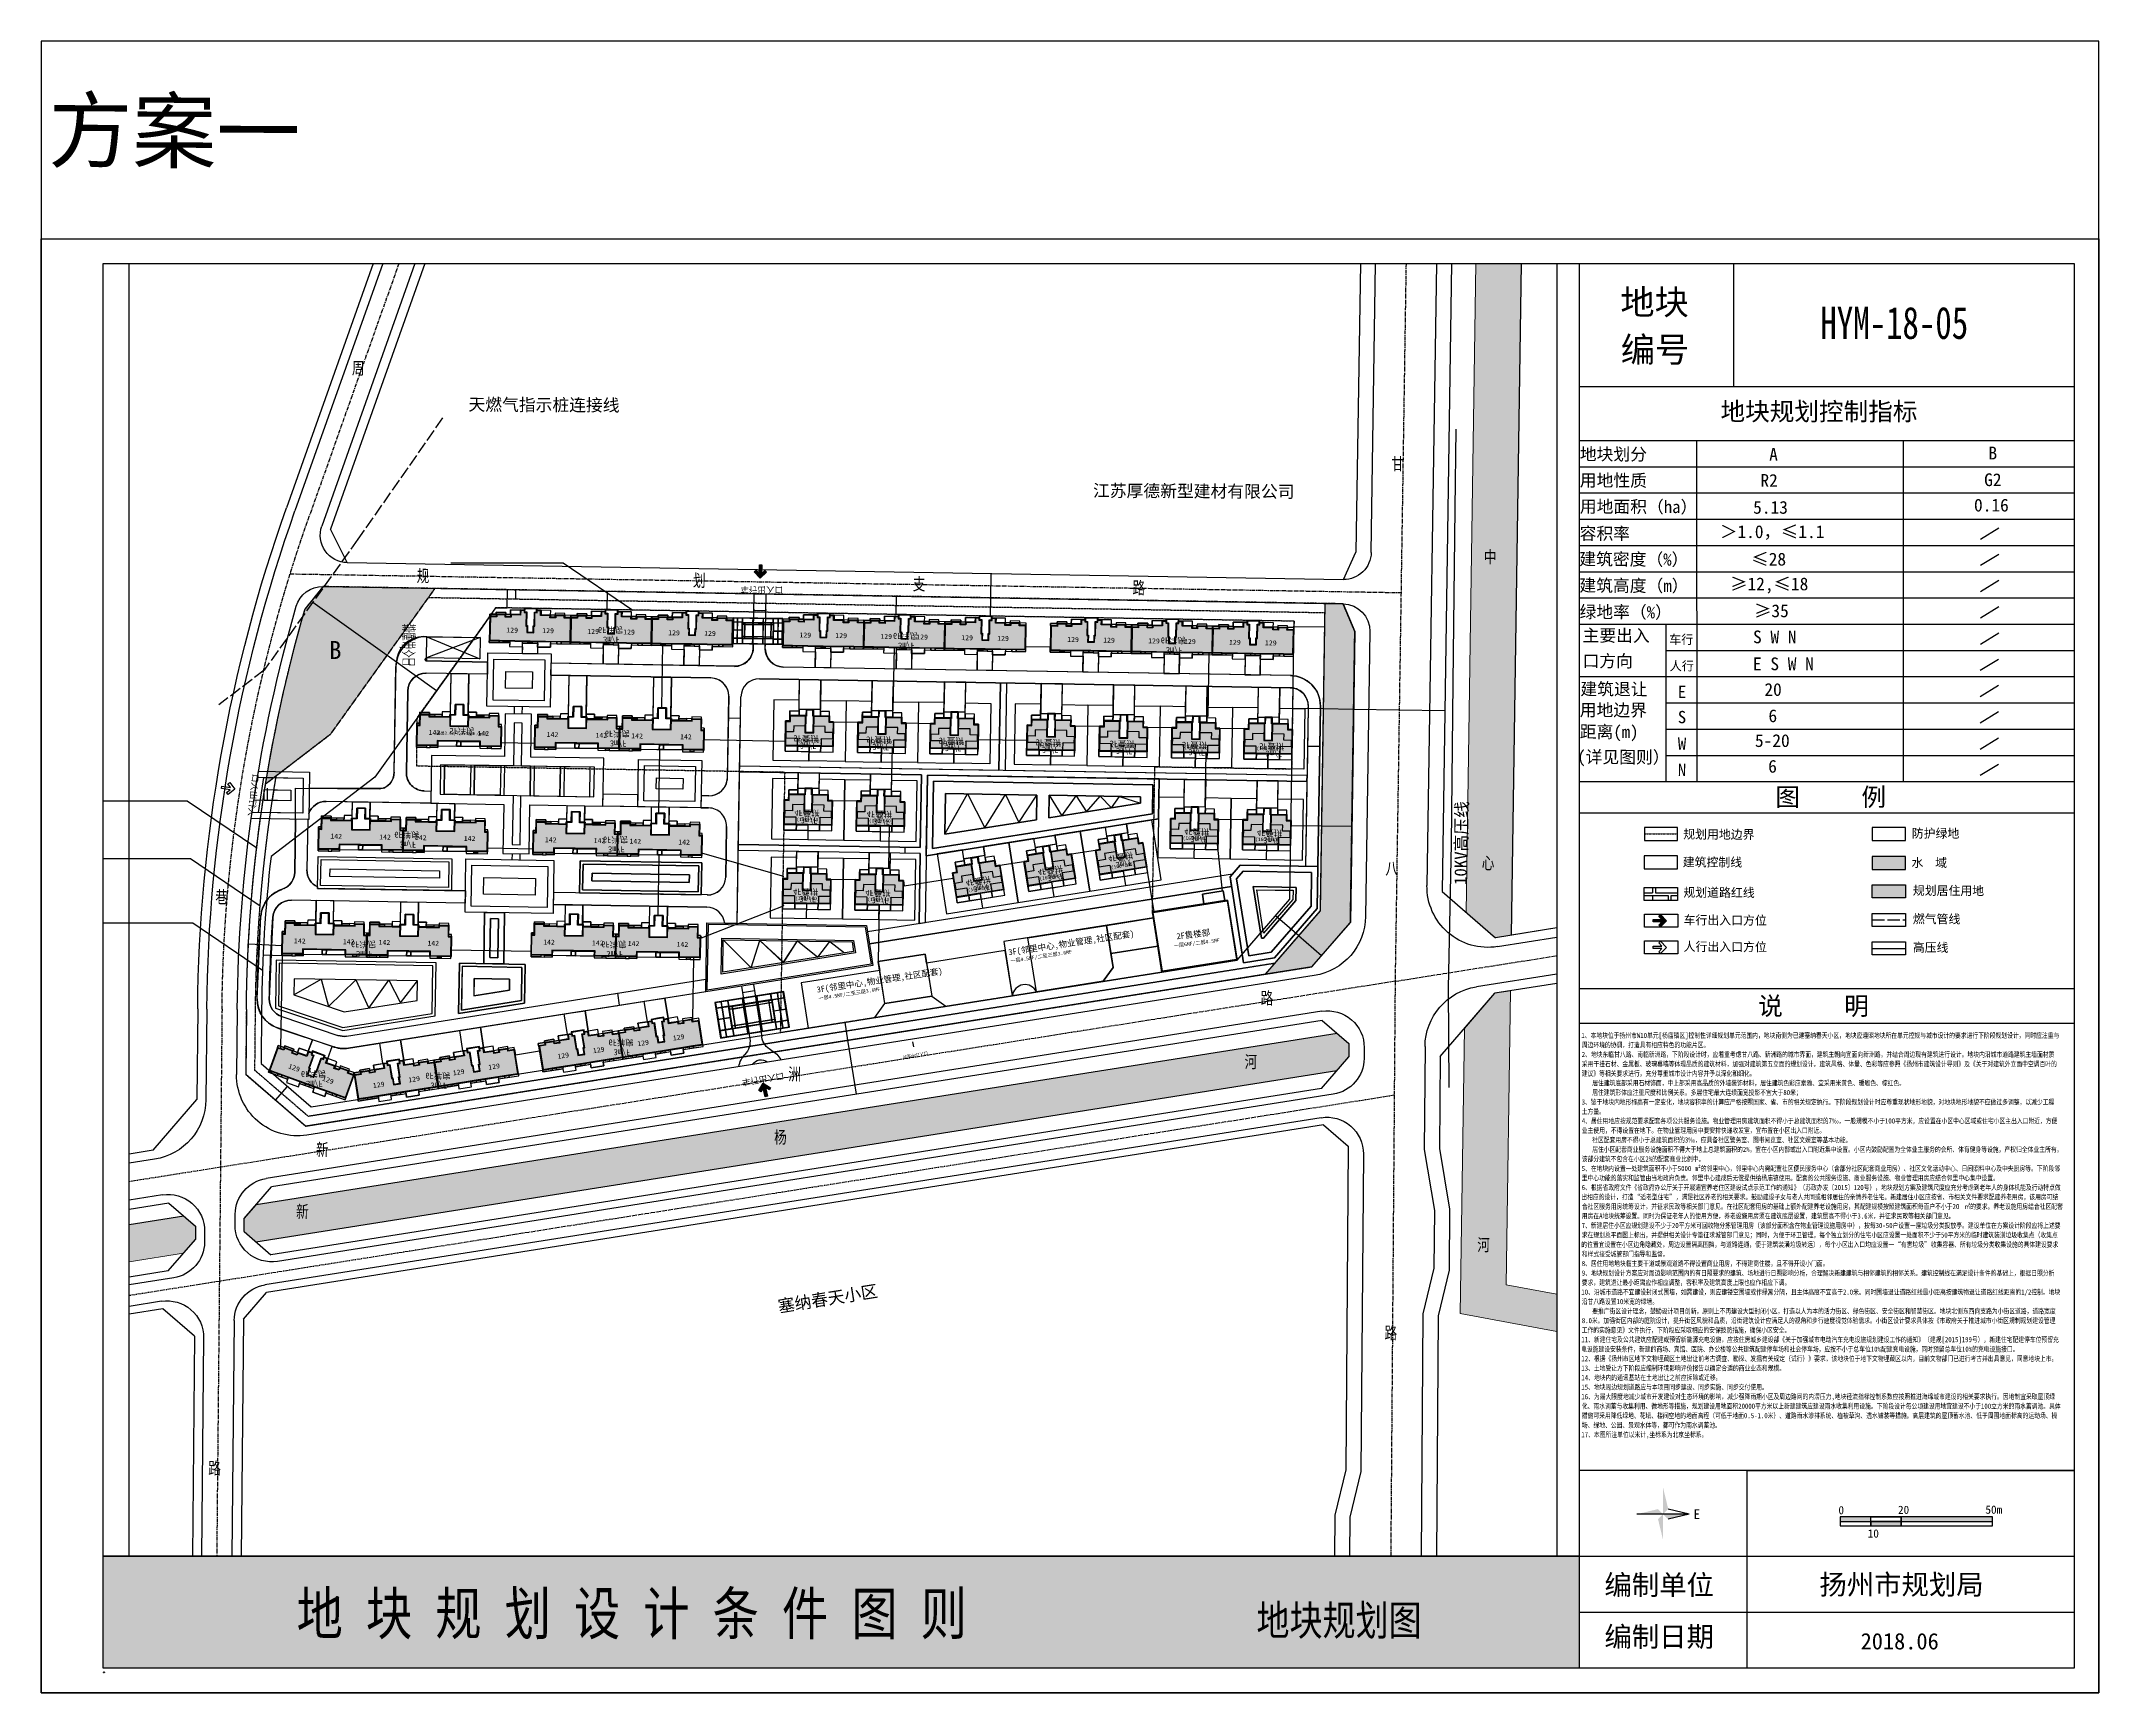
# Model space of a CAD drawing. Header units: millimetres. Extents: x -439850 to 1095597, y 3556331 to 4116172.
# Drawn here: x 419308 to 1095597, y 3573017 to 4116172 of the extents above; entities that cross this region are included whole.
import ezdxf
from ezdxf.enums import TextEntityAlignment as Align

# ---------------------------------------------------------------- set-up
doc = ezdxf.new("R2010")
doc.units = ezdxf.units.MM
doc.header["$LTSCALE"] = 1000
doc.header["$MEASUREMENT"] = 0
for name, pattern in [('CENTER', [2, 1.25, -0.25, 0.25, -0.25]), ('DASHED', [0.75, 0.5, -0.25]), ('X3', [5, 4, -1])]:
    doc.linetypes.add(name, pattern=pattern)
for name, color, linetype in [('02E1水域', 131, 'Continuous'), ('02E1水域_H', 131, 'Continuous'), ('03R2二类_H', 50, 'Continuous'), ('0总图道路侧石线铺装轮廓线 台阶 转折线 剖面图面层', 4, 'Continuous'), ('10G2防护绿地_H', 104, 'Continuous'), ('11E1水域', 7, 'Continuous'), ('14中心线', 1, 'CENTER'), ('14缘石线', 7, 'Continuous'), ('14道路红线', 7, 'Continuous'), ('17特殊管线', 62, 'Continuous'), ('18标注', 7, 'Continuous'), ('19图框', 7, 'Continuous'), ('19图框 @ 1', 7, 'Continuous'), ('DC调整', 1, 'Continuous'), ('F弹性', 55, 'Continuous'), ('TG_SUNBUILD', 41, 'Continuous'), ('TREE', 3, 'Continuous'), ('商业', 2, 'Continuous'), ('地库线', 7, 'Continuous'), ('建筑外轮廓线', 6, 'Continuous'), ('文字', 7, 'Continuous'), ('标注', 7, 'Continuous'), ('红线按路', 200, 'Continuous'), ('道路', 7, 'Continuous'), ('铺装', 6, 'Continuous')]:
    doc.layers.add(name, color=color, linetype=linetype)
doc.styles.add('-黑体', font='simhei.ttf')
doc.styles.add('DIMST', font='', dxfattribs={"width": 0.8})
doc.styles.add('ST', font='', dxfattribs={"width": 0.75})
doc.styles.add('坐标标注', font='times.ttf', dxfattribs={"width": 0.75})
doc.styles.add('样式 1', font='simhei.ttf')
doc.styles.get('DIMST').set_extended_font_data('SimSun')
doc.styles.get('ST').set_extended_font_data('NSimSun')

msp = doc.modelspace()

# ---------------------------------------------------------------- hatches: boundary and pattern name
at = {"ltscale": 0.02, "extrusion": (0, 0, -1)}
h = msp.add_hatch(color=121, dxfattribs=at)
h.dxf.hatch_style = 1
h.paths.add_polyline_path([(-593336, 3926437), (-591237, 3926473), (-591249, 3927173), (-588449, 3927220), (-588437, 3926520), (-586537, 3926552), (-586549, 3927252), (-583400, 3927305), (-583425, 3928805), (-582325, 3928824), (-582315, 3928224), (-581615, 3928235), (-581539, 3923736), (-581239, 3923741), (-581204, 3921641), (-578904, 3921680), (-578939, 3923780), (-578639, 3923785), (-578716, 3928284), (-578016, 3928296), (-578026, 3928896), (-576926, 3928915), (-576901, 3927415), (-573751, 3927468), (-573739, 3926768), (-571839, 3926800), (-571851, 3927500), (-569052, 3927548), (-569040, 3926848), (-566940, 3926883), (-566810, 3919184), (-569910, 3919132), (-580008, 3918961), (-590107, 3918791), (-593206, 3918738)])
h.paths.add_polyline_path([(-583738, 3921135), (-588082, 3921053), (-588128, 3923482), (-583784, 3923564)], flags=24)
h.paths.add_polyline_path([(-571936, 3921326), (-576280, 3921261), (-576316, 3923691), (-571972, 3923755)], flags=24)
h = msp.add_hatch(color=121, dxfattribs=at)
h.dxf.hatch_style = 1
h.paths.add_polyline_path([(-619933, 3925988), (-617833, 3926023), (-617845, 3926723), (-615045, 3926770), (-615033, 3926070), (-613134, 3926102), (-613145, 3926802), (-609996, 3926856), (-610021, 3928355), (-608921, 3928374), (-608911, 3927774), (-608211, 3927786), (-608135, 3923287), (-607835, 3923292), (-607800, 3921192), (-605500, 3921231), (-605536, 3923331), (-605236, 3923336), (-605312, 3927835), (-604612, 3927847), (-604622, 3928447), (-603522, 3928465), (-603497, 3926965), (-600347, 3927019), (-600335, 3926319), (-598436, 3926351), (-598447, 3927051), (-595648, 3927098), (-595636, 3926398), (-593536, 3926434), (-593406, 3918735), (-596506, 3918682), (-606604, 3918512), (-616703, 3918341), (-619802, 3918289)])
h.paths.add_polyline_path([(-610335, 3920685), (-614678, 3920603), (-614724, 3923033), (-610380, 3923115)], flags=24)
h.paths.add_polyline_path([(-598532, 3920876), (-602876, 3920811), (-602912, 3923241), (-598568, 3923306)], flags=24)
h = msp.add_hatch(color=121, dxfattribs=at)
h.dxf.hatch_style = 1
h.paths.add_polyline_path([(-646529, 3925538), (-644429, 3925574), (-644441, 3926273), (-641641, 3926321), (-641629, 3925621), (-639730, 3925653), (-639742, 3926353), (-636592, 3926406), (-636617, 3927906), (-635518, 3927924), (-635507, 3927325), (-634807, 3927336), (-634731, 3922837), (-634431, 3922842), (-634396, 3920742), (-632096, 3920781), (-632132, 3922881), (-631832, 3922886), (-631908, 3927385), (-631208, 3927397), (-631218, 3927997), (-630118, 3928016), (-630093, 3926516), (-626943, 3926569), (-626932, 3925869), (-625032, 3925901), (-625044, 3926601), (-622244, 3926649), (-622232, 3925949), (-620133, 3925984), (-620002, 3918285), (-623102, 3918233), (-633201, 3918062), (-643299, 3917892), (-646399, 3917839)])
h.paths.add_polyline_path([(-636931, 3920236), (-641274, 3920154), (-641320, 3922583), (-636977, 3922665)], flags=24)
h.paths.add_polyline_path([(-625128, 3920427), (-629472, 3920362), (-629509, 3922791), (-625165, 3922856)], flags=24)
h = msp.add_hatch(color=121, dxfattribs=at)
h.dxf.hatch_style = 1
h.paths.add_polyline_path([(-689665, 3924809), (-687566, 3924844), (-687578, 3925544), (-684778, 3925592), (-684766, 3924892), (-682866, 3924924), (-682878, 3925624), (-679729, 3925677), (-679754, 3927177), (-678654, 3927195), (-678644, 3926595), (-677944, 3926607), (-677868, 3922108), (-677568, 3922113), (-677533, 3920013), (-675233, 3920052), (-675268, 3922152), (-674968, 3922157), (-675045, 3926656), (-674345, 3926668), (-674355, 3927268), (-673255, 3927287), (-673230, 3925787), (-670080, 3925840), (-670068, 3925140), (-668168, 3925172), (-668180, 3925872), (-665381, 3925920), (-665369, 3925220), (-663269, 3925255), (-663139, 3917556), (-666239, 3917504), (-676337, 3917333), (-686436, 3917162), (-689535, 3917110)])
h.paths.add_polyline_path([(-680067, 3919507), (-684411, 3919425), (-684457, 3921854), (-680113, 3921936)], flags=24)
h.paths.add_polyline_path([(-668265, 3919698), (-672609, 3919633), (-672645, 3922062), (-668301, 3922127)], flags=24)
h = msp.add_hatch(color=121, dxfattribs=at)
h.dxf.hatch_style = 1
h.paths.add_polyline_path([(-716262, 3924359), (-714162, 3924395), (-714174, 3925095), (-711374, 3925142), (-711362, 3924442), (-709463, 3924474), (-709474, 3925174), (-706325, 3925227), (-706350, 3926727), (-705250, 3926746), (-705240, 3926146), (-704540, 3926158), (-704464, 3921658), (-704164, 3921663), (-704129, 3919564), (-701829, 3919603), (-701865, 3921702), (-701565, 3921707), (-701641, 3926207), (-700941, 3926219), (-700951, 3926818), (-699851, 3926837), (-699826, 3925337), (-696676, 3925391), (-696664, 3924691), (-694765, 3924723), (-694776, 3925423), (-691977, 3925470), (-691965, 3924770), (-689865, 3924806), (-689735, 3917107), (-692835, 3917054), (-702933, 3916884), (-713032, 3916713), (-716131, 3916661)])
h.paths.add_polyline_path([(-706664, 3919057), (-711007, 3918975), (-711053, 3921405), (-706709, 3921487)], flags=24)
h.paths.add_polyline_path([(-694861, 3919248), (-699205, 3919183), (-699241, 3921613), (-694897, 3921678)], flags=24)
h = msp.add_hatch(color=121, dxfattribs=at)
h.dxf.hatch_style = 1
h.paths.add_polyline_path([(-742858, 3923910), (-740758, 3923945), (-740770, 3924645), (-737970, 3924693), (-737958, 3923993), (-736059, 3924025), (-736071, 3924725), (-732921, 3924778), (-732946, 3926278), (-731847, 3926296), (-731836, 3925696), (-731137, 3925708), (-731060, 3921209), (-730760, 3921214), (-730725, 3919114), (-728425, 3919153), (-728461, 3921253), (-728161, 3921258), (-728237, 3925757), (-727537, 3925769), (-727547, 3926369), (-726447, 3926388), (-726422, 3924888), (-723272, 3924941), (-723261, 3924241), (-721361, 3924273), (-721373, 3924973), (-718573, 3925020), (-718561, 3924321), (-716462, 3924356), (-716331, 3916657), (-719431, 3916605), (-729530, 3916434), (-739628, 3916263), (-742728, 3916211)])
h.paths.add_polyline_path([(-733260, 3918608), (-737603, 3918526), (-737649, 3920955), (-733306, 3921037)], flags=24)
h.paths.add_polyline_path([(-721457, 3918798), (-725801, 3918734), (-725838, 3921163), (-721494, 3921228)], flags=24)
h = msp.add_hatch(color=121, dxfattribs=at)
h.dxf.hatch_style = 1
h.paths.add_polyline_path([(-777672, 3923321), (-775573, 3923357), (-775584, 3924057), (-772785, 3924104), (-772773, 3923404), (-770873, 3923436), (-770885, 3924136), (-767735, 3924189), (-767761, 3925689), (-766661, 3925708), (-766651, 3925108), (-765951, 3925120), (-765875, 3920620), (-765575, 3920625), (-765539, 3918526), (-763240, 3918565), (-763275, 3920664), (-762975, 3920669), (-763051, 3925169), (-762351, 3925181), (-762362, 3925781), (-761262, 3925799), (-761236, 3924299), (-758087, 3924353), (-758075, 3923653), (-756175, 3923685), (-756187, 3924385), (-753388, 3924432), (-753376, 3923732), (-751276, 3923768), (-751146, 3916069), (-754245, 3916016), (-764344, 3915846), (-774443, 3915675), (-777542, 3915623)])
h.paths.add_polyline_path([(-768074, 3918019), (-772418, 3917937), (-772464, 3920367), (-768120, 3920449)], flags=24)
h.paths.add_polyline_path([(-756272, 3918210), (-760616, 3918145), (-760652, 3920575), (-756308, 3920640)], flags=24)
h = msp.add_hatch(color=121, dxfattribs=at)
h.dxf.hatch_style = 1
h.paths.add_polyline_path([(-804268, 3922872), (-802169, 3922907), (-802181, 3923607), (-799381, 3923655), (-799369, 3922955), (-797469, 3922987), (-797481, 3923687), (-794332, 3923740), (-794357, 3925240), (-793257, 3925258), (-793247, 3924658), (-792547, 3924670), (-792471, 3920171), (-792171, 3920176), (-792136, 3918076), (-789836, 3918115), (-789871, 3920215), (-789572, 3920220), (-789648, 3924719), (-788948, 3924731), (-788958, 3925331), (-787858, 3925350), (-787833, 3923850), (-784683, 3923903), (-784671, 3923203), (-782771, 3923235), (-782783, 3923935), (-779984, 3923982), (-779972, 3923283), (-777872, 3923318), (-777742, 3915619), (-780842, 3915567), (-790940, 3915396), (-801039, 3915225), (-804138, 3915173)])
h.paths.add_polyline_path([(-794670, 3917570), (-799014, 3917488), (-799060, 3919917), (-794716, 3919999)], flags=24)
h.paths.add_polyline_path([(-782868, 3917760), (-787212, 3917696), (-787248, 3920125), (-782904, 3920190)], flags=24)
h = msp.add_hatch(color=121, dxfattribs=at)
h.dxf.hatch_style = 1
h.paths.add_polyline_path([(-830865, 3922422), (-828765, 3922458), (-828777, 3923158), (-825977, 3923205), (-825965, 3922505), (-824066, 3922537), (-824077, 3923237), (-820928, 3923290), (-820953, 3924790), (-819853, 3924809), (-819843, 3924209), (-819143, 3924221), (-819067, 3919721), (-818767, 3919726), (-818732, 3917627), (-816432, 3917666), (-816468, 3919765), (-816168, 3919770), (-816244, 3924270), (-815544, 3924282), (-815554, 3924881), (-814454, 3924900), (-814429, 3923400), (-811279, 3923453), (-811267, 3922754), (-809368, 3922786), (-809380, 3923486), (-806580, 3923533), (-806568, 3922833), (-804468, 3922869), (-804338, 3915170), (-807438, 3915117), (-817536, 3914947), (-827635, 3914776), (-830734, 3914723)])
h.paths.add_polyline_path([(-821267, 3917120), (-825610, 3917038), (-825656, 3919468), (-821312, 3919550)], flags=24)
h.paths.add_polyline_path([(-809464, 3917311), (-813808, 3917246), (-813844, 3919676), (-809500, 3919741)], flags=24)
h = msp.add_hatch(color=31, dxfattribs=at)
h.dxf.hatch_style = 1
h.paths.add_polyline_path([(-570376, 3890628), (-569476, 3890643), (-569537, 3894242), (-566737, 3894290), (-566727, 3893690), (-562328, 3893764), (-559828, 3893806), (-559777, 3890807), (-553578, 3890911), (-553629, 3893911), (-551129, 3893953), (-546730, 3894028), (-546740, 3894628), (-543940, 3894675), (-543880, 3891075), (-542980, 3891091), (-542873, 3884792), (-549472, 3884680), (-549498, 3886180), (-563696, 3885940), (-563670, 3884440), (-570269, 3884328)])
h.paths.add_polyline_path([(-562446, 3887359), (-566781, 3887308), (-566809, 3889710), (-562474, 3889761)], flags=24)
h.paths.add_polyline_path([(-546387, 3887653), (-550721, 3887557), (-550774, 3889959), (-546440, 3890055)], flags=24)
h = msp.add_hatch(color=31, dxfattribs=at)
h.dxf.hatch_style = 1
h.paths.add_polyline_path([(-609175, 3889972), (-608275, 3889987), (-608336, 3893586), (-605537, 3893634), (-605526, 3893034), (-601127, 3893108), (-598627, 3893150), (-598577, 3890151), (-592378, 3890256), (-592428, 3893255), (-589929, 3893297), (-585529, 3893372), (-585539, 3893972), (-582740, 3894019), (-582679, 3890420), (-581779, 3890435), (-581673, 3884136), (-588272, 3884024), (-588297, 3885524), (-602495, 3885284), (-602470, 3883784), (-609069, 3883673)])
h.paths.add_polyline_path([(-601245, 3886703), (-605580, 3886652), (-605608, 3889055), (-601273, 3889105)], flags=24)
h.paths.add_polyline_path([(-585186, 3886997), (-589521, 3886902), (-589574, 3889303), (-585239, 3889399)], flags=24)
h = msp.add_hatch(color=31, dxfattribs=at)
h.dxf.hatch_style = 1
h.paths.add_polyline_path([(-636971, 3889502), (-636071, 3889517), (-636132, 3893117), (-633333, 3893164), (-633322, 3892564), (-628923, 3892638), (-626423, 3892681), (-626373, 3889681), (-620174, 3889786), (-620224, 3892785), (-617725, 3892828), (-613325, 3892902), (-613335, 3893502), (-610536, 3893549), (-610475, 3889950), (-609575, 3889965), (-609469, 3883666), (-616068, 3883554), (-616093, 3885054), (-630291, 3884814), (-630266, 3883314), (-636865, 3883203)])
h.paths.add_polyline_path([(-629041, 3886233), (-633376, 3886183), (-633404, 3888585), (-629069, 3888636)], flags=24)
h.paths.add_polyline_path([(-612982, 3886528), (-617317, 3886432), (-617370, 3888834), (-613035, 3888929)], flags=24)
h = msp.add_hatch(color=211, dxfattribs=at)
h.dxf.hatch_style = 1
h.paths.add_polyline_path([(-677038, 3890817), (-677004, 3888818), (-679504, 3888776), (-679562, 3892175), (-678162, 3892199), (-678194, 3894098), (-673345, 3894180), (-673289, 3890881)])
h.paths.add_polyline_path([(-670389, 3890930), (-670445, 3894229), (-665596, 3894311), (-665564, 3892412), (-664164, 3892435), (-664106, 3889036), (-666606, 3888994), (-666640, 3890993)])
h.paths.add_polyline_path([(-670389, 3890930), (-666640, 3890993), (-666606, 3888994), (-664106, 3889036), (-664072, 3887036), (-667772, 3886974), (-667731, 3884574), (-675730, 3884439), (-675771, 3886838), (-679470, 3886776), (-679504, 3888776), (-677004, 3888818), (-677038, 3890817), (-673289, 3890881), (-673252, 3888681), (-670352, 3888730)])
h.paths.add_polyline_path([(-675730, 3884439), (-679430, 3884376), (-679470, 3886776), (-675771, 3886838)], flags=17)
h.paths.add_polyline_path([(-667772, 3886974), (-664072, 3887036), (-664032, 3884636), (-667731, 3884574)], flags=17)
h.paths.add_polyline_path([(-667596, 3885126), (-675723, 3884988), (-675759, 3887105), (-667632, 3887242)], flags=25)
h = msp.add_hatch(color=211, dxfattribs=at)
h.dxf.hatch_style = 1
h.paths.add_polyline_path([(-700835, 3890415), (-700801, 3888416), (-703301, 3888373), (-703358, 3891773), (-701958, 3891796), (-701990, 3893696), (-697141, 3893778), (-697085, 3890479)])
h.paths.add_polyline_path([(-694186, 3890528), (-694242, 3893827), (-689392, 3893909), (-689360, 3892009), (-687960, 3892033), (-687903, 3888634), (-690402, 3888591), (-690436, 3890591)])
h.paths.add_polyline_path([(-694186, 3890528), (-690436, 3890591), (-690402, 3888591), (-687903, 3888634), (-687869, 3886634), (-691569, 3886571), (-691528, 3884172), (-699527, 3884036), (-699567, 3886436), (-703267, 3886374), (-703301, 3888373), (-700801, 3888416), (-700835, 3890415), (-697085, 3890479), (-697048, 3888279), (-694149, 3888328)])
h.paths.add_polyline_path([(-699527, 3884036), (-703226, 3883974), (-703267, 3886374), (-699567, 3886436)], flags=17)
h.paths.add_polyline_path([(-691569, 3886571), (-687869, 3886634), (-687828, 3884234), (-691528, 3884172)], flags=17)
h.paths.add_polyline_path([(-691393, 3884724), (-699520, 3884586), (-699556, 3886702), (-691429, 3886840)], flags=25)
h = msp.add_hatch(color=211, dxfattribs=at)
h.dxf.hatch_style = 1
h.paths.add_polyline_path([(-724631, 3890013), (-724598, 3888013), (-727097, 3887971), (-727155, 3891371), (-725755, 3891394), (-725787, 3893294), (-720938, 3893376), (-720882, 3890076)])
h.paths.add_polyline_path([(-717982, 3890125), (-718038, 3893425), (-713189, 3893507), (-713157, 3891607), (-711757, 3891631), (-711699, 3888231), (-714199, 3888189), (-714233, 3890189)])
h.paths.add_polyline_path([(-717982, 3890125), (-714233, 3890189), (-714199, 3888189), (-711699, 3888231), (-711666, 3886232), (-715365, 3886169), (-715325, 3883769), (-723323, 3883634), (-723364, 3886034), (-727063, 3885971), (-727097, 3887971), (-724598, 3888013), (-724631, 3890013), (-720882, 3890076), (-720845, 3887877), (-717945, 3887926)])
h.paths.add_polyline_path([(-723323, 3883634), (-727023, 3883572), (-727063, 3885971), (-723364, 3886034)], flags=17)
h.paths.add_polyline_path([(-715365, 3886169), (-711666, 3886232), (-711625, 3883832), (-715325, 3883769)], flags=17)
h.paths.add_polyline_path([(-715190, 3884321), (-723317, 3884184), (-723352, 3886300), (-715225, 3886438)], flags=25)
h = msp.add_hatch(color=211, dxfattribs=at)
h.dxf.hatch_style = 1
h.paths.add_polyline_path([(-756427, 3889476), (-756393, 3887476), (-758893, 3887434), (-758950, 3890833), (-757550, 3890857), (-757582, 3892757), (-752733, 3892839), (-752677, 3889539)])
h.paths.add_polyline_path([(-749778, 3889588), (-749834, 3892888), (-744984, 3892970), (-744952, 3891070), (-743552, 3891093), (-743495, 3887694), (-745995, 3887652), (-746028, 3889651)])
h.paths.add_polyline_path([(-749778, 3889588), (-746028, 3889651), (-745995, 3887652), (-743495, 3887694), (-743461, 3885694), (-747161, 3885632), (-747120, 3883232), (-755119, 3883097), (-755159, 3885496), (-758859, 3885434), (-758893, 3887434), (-756393, 3887476), (-756427, 3889476), (-752677, 3889539), (-752640, 3887339), (-749741, 3887388)])
h.paths.add_polyline_path([(-755119, 3883097), (-758818, 3883034), (-758859, 3885434), (-755159, 3885496)], flags=17)
h.paths.add_polyline_path([(-747161, 3885632), (-743461, 3885694), (-743421, 3883295), (-747120, 3883232)], flags=17)
h.paths.add_polyline_path([(-746985, 3883784), (-755112, 3883647), (-755148, 3885763), (-747021, 3885900)], flags=25)
h = msp.add_hatch(color=211, dxfattribs=at)
h.dxf.hatch_style = 1
h.paths.add_polyline_path([(-780223, 3889073), (-780190, 3887074), (-782689, 3887031), (-782747, 3890431), (-781347, 3890455), (-781379, 3892354), (-776530, 3892436), (-776474, 3889137)])
h.paths.add_polyline_path([(-773574, 3889186), (-773630, 3892485), (-768781, 3892567), (-768749, 3890668), (-767349, 3890691), (-767292, 3887292), (-769791, 3887249), (-769825, 3889249)])
h.paths.add_polyline_path([(-773574, 3889186), (-769825, 3889249), (-769791, 3887249), (-767292, 3887292), (-767258, 3885292), (-770957, 3885229), (-770917, 3882830), (-778915, 3882695), (-778956, 3885094), (-782656, 3885032), (-782689, 3887031), (-780190, 3887074), (-780223, 3889073), (-776474, 3889137), (-776437, 3886937), (-773537, 3886986)])
h.paths.add_polyline_path([(-778915, 3882695), (-782615, 3882632), (-782656, 3885032), (-778956, 3885094)], flags=17)
h.paths.add_polyline_path([(-770957, 3885229), (-767258, 3885292), (-767217, 3882892), (-770917, 3882830)], flags=17)
h.paths.add_polyline_path([(-770782, 3883382), (-778909, 3883244), (-778944, 3885361), (-770817, 3885498)], flags=25)
h = msp.add_hatch(color=211, dxfattribs=at)
h.dxf.hatch_style = 1
h.paths.add_polyline_path([(-804020, 3888671), (-803986, 3886671), (-806486, 3886629), (-806543, 3890029), (-805144, 3890052), (-805176, 3891952), (-800326, 3892034), (-800271, 3888735)])
h.paths.add_polyline_path([(-797371, 3888784), (-797427, 3892083), (-792577, 3892165), (-792545, 3890265), (-791146, 3890289), (-791088, 3886889), (-793588, 3886847), (-793622, 3888847)])
h.paths.add_polyline_path([(-797371, 3888784), (-793622, 3888847), (-793588, 3886847), (-791088, 3886889), (-791054, 3884890), (-794754, 3884827), (-794713, 3882428), (-802712, 3882292), (-802753, 3884692), (-806452, 3884630), (-806486, 3886629), (-803986, 3886671), (-804020, 3888671), (-800271, 3888735), (-800233, 3886535), (-797334, 3886584)])
h.paths.add_polyline_path([(-802712, 3882292), (-806412, 3882230), (-806452, 3884630), (-802753, 3884692)], flags=17)
h.paths.add_polyline_path([(-794754, 3884827), (-791054, 3884890), (-791014, 3882490), (-794713, 3882428)], flags=17)
h.paths.add_polyline_path([(-794578, 3882980), (-802705, 3882842), (-802741, 3884958), (-794614, 3885096)], flags=25)
h = msp.add_hatch(color=211, dxfattribs=at)
h.dxf.hatch_style = 1
h.paths.add_polyline_path([(-827817, 3888269), (-827783, 3886269), (-830283, 3886227), (-830340, 3889627), (-828940, 3889650), (-828972, 3891550), (-824123, 3891632), (-824067, 3888332)])
h.paths.add_polyline_path([(-821168, 3888381), (-821223, 3891681), (-816374, 3891763), (-816342, 3889863), (-814942, 3889887), (-814885, 3886487), (-817384, 3886445), (-817418, 3888445)])
h.paths.add_polyline_path([(-821168, 3888381), (-817418, 3888445), (-817384, 3886445), (-814885, 3886487), (-814851, 3884488), (-818550, 3884425), (-818510, 3882025), (-826509, 3881890), (-826549, 3884290), (-830249, 3884227), (-830283, 3886227), (-827783, 3886269), (-827817, 3888269), (-824067, 3888332), (-824030, 3886133), (-821130, 3886182)])
h.paths.add_polyline_path([(-826509, 3881890), (-830208, 3881828), (-830249, 3884227), (-826549, 3884290)], flags=17)
h.paths.add_polyline_path([(-818550, 3884425), (-814851, 3884488), (-814810, 3882088), (-818510, 3882025)], flags=17)
h.paths.add_polyline_path([(-818375, 3882577), (-826502, 3882440), (-826538, 3884556), (-818411, 3884694)], flags=25)
h = msp.add_hatch(color=40, dxfattribs=at)
h.dxf.hatch_style = 1
h.paths.add_polyline_path([(-679153, 3866278), (-677753, 3866302), (-677785, 3868202), (-672936, 3868284), (-672880, 3864984), (-676630, 3864921), (-676596, 3862921), (-679096, 3862879)])
h.paths.add_polyline_path([(-670037, 3868333), (-665187, 3868415), (-665155, 3866515), (-663755, 3866538), (-663698, 3863139), (-666198, 3863097), (-666231, 3865096), (-669981, 3865033)])
h.paths.add_polyline_path([(-679096, 3862879), (-676596, 3862921), (-676630, 3864921), (-672880, 3864984), (-672843, 3862784), (-669944, 3862833), (-669981, 3865033), (-666231, 3865096), (-666198, 3863097), (-663698, 3863139), (-663664, 3861139), (-667364, 3861077), (-667323, 3858677), (-675322, 3858542), (-675362, 3860942), (-679062, 3860879)])
h.paths.add_polyline_path([(-667364, 3861077), (-663664, 3861139), (-663624, 3858740), (-667323, 3858677)], flags=17)
h.paths.add_polyline_path([(-679062, 3860879), (-675362, 3860942), (-675322, 3858542), (-679021, 3858479)], flags=17)
h.paths.add_polyline_path([(-667188, 3859229), (-675315, 3859092), (-675351, 3861208), (-667224, 3861345)], flags=25)
h = msp.add_hatch(color=40, dxfattribs=at)
h.dxf.hatch_style = 1
h.paths.add_polyline_path([(-702950, 3865876), (-701550, 3865900), (-701582, 3867799), (-696733, 3867881), (-696677, 3864582), (-700426, 3864518), (-700393, 3862519), (-702892, 3862477)])
h.paths.add_polyline_path([(-693833, 3867930), (-688984, 3868012), (-688952, 3866113), (-687552, 3866136), (-687494, 3862737), (-689994, 3862695), (-690028, 3864694), (-693777, 3864631)])
h.paths.add_polyline_path([(-702892, 3862477), (-700393, 3862519), (-700426, 3864518), (-696677, 3864582), (-696640, 3862382), (-693740, 3862431), (-693777, 3864631), (-690028, 3864694), (-689994, 3862695), (-687494, 3862737), (-687461, 3860737), (-691160, 3860675), (-691120, 3858275), (-699118, 3858140), (-699159, 3860539), (-702858, 3860477)])
h.paths.add_polyline_path([(-691160, 3860675), (-687461, 3860737), (-687420, 3858337), (-691120, 3858275)], flags=17)
h.paths.add_polyline_path([(-702858, 3860477), (-699159, 3860539), (-699118, 3858140), (-702818, 3858077)], flags=17)
h.paths.add_polyline_path([(-690985, 3858827), (-699112, 3858689), (-699147, 3860806), (-691020, 3860943)], flags=25)
h = msp.add_hatch(color=40, dxfattribs=at)
h.dxf.hatch_style = 1
h.paths.add_polyline_path([(-806094, 3860132), (-804694, 3860156), (-804726, 3862055), (-799877, 3862137), (-799821, 3858838), (-803571, 3858775), (-803537, 3856775), (-806037, 3856733)])
h.paths.add_polyline_path([(-796977, 3862186), (-792128, 3862268), (-792096, 3860369), (-790696, 3860392), (-790639, 3856993), (-793138, 3856951), (-793172, 3858950), (-796922, 3858887)])
h.paths.add_polyline_path([(-806037, 3856733), (-803537, 3856775), (-803571, 3858775), (-799821, 3858838), (-799784, 3856638), (-796885, 3856687), (-796922, 3858887), (-793172, 3858950), (-793138, 3856951), (-790639, 3856993), (-790605, 3854993), (-794304, 3854931), (-794264, 3852531), (-802263, 3852396), (-802303, 3854795), (-806003, 3854733)])
h.paths.add_polyline_path([(-794304, 3854931), (-790605, 3854993), (-790564, 3852593), (-794264, 3852531)], flags=17)
h.paths.add_polyline_path([(-806003, 3854733), (-802303, 3854795), (-802263, 3852396), (-805962, 3852333)], flags=17)
h.paths.add_polyline_path([(-794129, 3853083), (-802256, 3852945), (-802292, 3855062), (-794165, 3855199)], flags=25)
h = msp.add_hatch(color=40, dxfattribs=at)
h.dxf.hatch_style = 1
h.paths.add_polyline_path([(-829891, 3859730), (-828491, 3859754), (-828523, 3861653), (-823674, 3861735), (-823618, 3858436), (-827367, 3858372), (-827334, 3856373), (-829833, 3856330)])
h.paths.add_polyline_path([(-820774, 3861784), (-815925, 3861866), (-815893, 3859966), (-814493, 3859990), (-814435, 3856591), (-816935, 3856548), (-816969, 3858548), (-820718, 3858485)])
h.paths.add_polyline_path([(-829833, 3856330), (-827334, 3856373), (-827367, 3858372), (-823618, 3858436), (-823581, 3856236), (-820681, 3856285), (-820718, 3858485), (-816969, 3858548), (-816935, 3856548), (-814435, 3856591), (-814402, 3854591), (-818101, 3854528), (-818060, 3852129), (-826059, 3851994), (-826100, 3854393), (-829799, 3854331)])
h.paths.add_polyline_path([(-818101, 3854528), (-814402, 3854591), (-814361, 3852191), (-818060, 3852129)], flags=17)
h.paths.add_polyline_path([(-829799, 3854331), (-826100, 3854393), (-826059, 3851994), (-829759, 3851931)], flags=17)
h.paths.add_polyline_path([(-817926, 3852681), (-826052, 3852543), (-826088, 3854660), (-817961, 3854797)], flags=25)
h = msp.add_hatch(color=31, dxfattribs=at)
h.dxf.hatch_style = 1
h.paths.add_polyline_path([(-538080, 3856529), (-537180, 3856544), (-537241, 3860144), (-534441, 3860191), (-534431, 3859591), (-530032, 3859666), (-527532, 3859708), (-527481, 3856708), (-521282, 3856813), (-521333, 3859813), (-518833, 3859855), (-514434, 3859929), (-514444, 3860529), (-511645, 3860577), (-511584, 3856977), (-510684, 3856992), (-510577, 3850693), (-517176, 3850582), (-517202, 3852081), (-531400, 3851841), (-531374, 3850342), (-537973, 3850230)])
h.paths.add_polyline_path([(-530150, 3853261), (-534485, 3853210), (-534513, 3855612), (-530178, 3855663)], flags=24)
h.paths.add_polyline_path([(-514091, 3853555), (-518425, 3853459), (-518478, 3855861), (-514144, 3855957)], flags=24)
h = msp.add_hatch(color=31, dxfattribs=at)
h.dxf.hatch_style = 1
h.paths.add_polyline_path([(-565876, 3856059), (-564976, 3856075), (-565037, 3859674), (-562237, 3859721), (-562227, 3859122), (-557828, 3859196), (-555328, 3859238), (-555277, 3856239), (-549078, 3856343), (-549129, 3859343), (-546629, 3859385), (-542230, 3859460), (-542240, 3860059), (-539441, 3860107), (-539380, 3856507), (-538480, 3856522), (-538373, 3850223), (-544972, 3850112), (-544998, 3851612), (-559196, 3851372), (-559170, 3849872), (-565769, 3849760)])
h.paths.add_polyline_path([(-557946, 3852791), (-562281, 3852740), (-562309, 3855142), (-557974, 3855193)], flags=24)
h.paths.add_polyline_path([(-541887, 3853085), (-546221, 3852989), (-546274, 3855391), (-541940, 3855487)], flags=24)
h = msp.add_hatch(color=31, dxfattribs=at)
h.dxf.hatch_style = 1
h.paths.add_polyline_path([(-608590, 3855337), (-607690, 3855353), (-607751, 3858952), (-604951, 3858999), (-604941, 3858400), (-600542, 3858474), (-598042, 3858516), (-597991, 3855517), (-591792, 3855621), (-591843, 3858621), (-589343, 3858663), (-584944, 3858738), (-584954, 3859337), (-582154, 3859385), (-582094, 3855785), (-581194, 3855801), (-581087, 3849501), (-587686, 3849390), (-587712, 3850890), (-601910, 3850650), (-601884, 3849150), (-608483, 3849038)])
h.paths.add_polyline_path([(-600660, 3852069), (-604995, 3852018), (-605023, 3854420), (-600688, 3854471)], flags=24)
h.paths.add_polyline_path([(-584601, 3852363), (-588935, 3852267), (-588988, 3854669), (-584654, 3854765)], flags=24)
h = msp.add_hatch(color=31, dxfattribs=at)
h.dxf.hatch_style = 1
h.paths.add_polyline_path([(-636386, 3854868), (-635486, 3854883), (-635547, 3858482), (-632747, 3858530), (-632737, 3857930), (-628338, 3858004), (-625838, 3858046), (-625787, 3855047), (-619588, 3855152), (-619639, 3858151), (-617139, 3858193), (-612740, 3858268), (-612750, 3858868), (-609950, 3858915), (-609890, 3855316), (-608990, 3855331), (-608883, 3849032), (-615482, 3848920), (-615508, 3850420), (-629706, 3850180), (-629680, 3848680), (-636279, 3848569)])
h.paths.add_polyline_path([(-628456, 3851599), (-632791, 3851548), (-632819, 3853950), (-628484, 3854001)], flags=24)
h.paths.add_polyline_path([(-612397, 3851893), (-616731, 3851798), (-616784, 3854199), (-612450, 3854295)], flags=24)
h = msp.add_hatch(color=40, dxfattribs=at)
h.dxf.hatch_style = 1
h.paths.add_polyline_path([(-757769, 3848661), (-756386, 3848442), (-756088, 3850319), (-751298, 3849560), (-751815, 3846300), (-755518, 3846887), (-755831, 3844912), (-758301, 3845303)])
h.paths.add_polyline_path([(-748434, 3849106), (-743644, 3848347), (-743941, 3846471), (-742558, 3846252), (-743090, 3842893), (-745559, 3843285), (-745246, 3845260), (-748950, 3845847)])
h.paths.add_polyline_path([(-758301, 3845303), (-755831, 3844912), (-755518, 3846887), (-751815, 3846300), (-752159, 3844128), (-749294, 3843674), (-748950, 3845847), (-745246, 3845260), (-745559, 3843285), (-743090, 3842893), (-743403, 3840918), (-747058, 3841497), (-747433, 3839127), (-755335, 3840378), (-754959, 3842749), (-758613, 3843328)])
h.paths.add_polyline_path([(-747058, 3841497), (-743403, 3840918), (-743779, 3838548), (-747433, 3839127)], flags=17)
h.paths.add_polyline_path([(-758613, 3843328), (-754959, 3842749), (-755335, 3840378), (-758989, 3840957)], flags=17)
h.paths.add_polyline_path([(-747205, 3839647), (-755233, 3840919), (-754901, 3843009), (-746873, 3841737)], flags=25)
h = msp.add_hatch(color=40, dxfattribs=at)
h.dxf.hatch_style = 1
h.paths.add_polyline_path([(-781275, 3852385), (-779893, 3852166), (-779595, 3854043), (-774805, 3853284), (-775321, 3850024), (-779025, 3850611), (-779338, 3848636), (-781807, 3849027)])
h.paths.add_polyline_path([(-771941, 3852830), (-767151, 3852071), (-767448, 3850195), (-766065, 3849976), (-766597, 3846617), (-769066, 3847009), (-768753, 3848984), (-772457, 3849571)])
h.paths.add_polyline_path([(-781807, 3849027), (-779338, 3848636), (-779025, 3850611), (-775321, 3850024), (-775666, 3847852), (-772801, 3847398), (-772457, 3849571), (-768753, 3848984), (-769066, 3847009), (-766597, 3846617), (-766910, 3844642), (-770564, 3845221), (-770940, 3842851), (-778841, 3844102), (-778466, 3846473), (-782120, 3847052)])
h.paths.add_polyline_path([(-770564, 3845221), (-766910, 3844642), (-767285, 3842272), (-770940, 3842851)], flags=17)
h.paths.add_polyline_path([(-782120, 3847052), (-778466, 3846473), (-778841, 3844102), (-782496, 3844681)], flags=17)
h.paths.add_polyline_path([(-770711, 3843371), (-778739, 3844643), (-778408, 3846733), (-770380, 3845461)], flags=25)
h = msp.add_hatch(color=40, dxfattribs=at)
h.dxf.hatch_style = 1
h.paths.add_polyline_path([(-678686, 3840382), (-677286, 3840406), (-677318, 3842306), (-672469, 3842388), (-672413, 3839088), (-676163, 3839025), (-676129, 3837025), (-678629, 3836983)])
h.paths.add_polyline_path([(-669570, 3842437), (-664720, 3842519), (-664688, 3840619), (-663288, 3840643), (-663231, 3837243), (-665730, 3837201), (-665764, 3839201), (-669514, 3839137)])
h.paths.add_polyline_path([(-678629, 3836983), (-676129, 3837025), (-676163, 3839025), (-672413, 3839088), (-672376, 3836889), (-669477, 3836938), (-669514, 3839137), (-665764, 3839201), (-665730, 3837201), (-663231, 3837243), (-663197, 3835243), (-666897, 3835181), (-666856, 3832781), (-674855, 3832646), (-674895, 3835046), (-678595, 3834983)])
h.paths.add_polyline_path([(-666897, 3835181), (-663197, 3835243), (-663156, 3832844), (-666856, 3832781)], flags=17)
h.paths.add_polyline_path([(-678595, 3834983), (-674895, 3835046), (-674855, 3832646), (-678554, 3832584)], flags=17)
h.paths.add_polyline_path([(-666721, 3833333), (-674848, 3833196), (-674884, 3835312), (-666757, 3835449)], flags=25)
h = msp.add_hatch(color=40, dxfattribs=at)
h.dxf.hatch_style = 1
h.paths.add_polyline_path([(-702483, 3839980), (-701083, 3840004), (-701115, 3841904), (-696266, 3841986), (-696210, 3838686), (-699959, 3838623), (-699926, 3836623), (-702425, 3836581)])
h.paths.add_polyline_path([(-693366, 3842035), (-688517, 3842117), (-688485, 3840217), (-687085, 3840240), (-687027, 3836841), (-689527, 3836799), (-689561, 3838798), (-693310, 3838735)])
h.paths.add_polyline_path([(-702425, 3836581), (-699926, 3836623), (-699959, 3838623), (-696210, 3838686), (-696173, 3836486), (-693273, 3836535), (-693310, 3838735), (-689561, 3838798), (-689527, 3836799), (-687027, 3836841), (-686994, 3834841), (-690693, 3834779), (-690653, 3832379), (-698651, 3832244), (-698692, 3834644), (-702391, 3834581)])
h.paths.add_polyline_path([(-690693, 3834779), (-686994, 3834841), (-686953, 3832442), (-690653, 3832379)], flags=17)
h.paths.add_polyline_path([(-702391, 3834581), (-698692, 3834644), (-698651, 3832244), (-702351, 3832181)], flags=17)
h.paths.add_polyline_path([(-690518, 3832931), (-698644, 3832794), (-698680, 3834910), (-690553, 3835047)], flags=25)
h = msp.add_hatch(color=40, dxfattribs=at)
h.dxf.hatch_style = 1
h.paths.add_polyline_path([(-734262, 3844937), (-732879, 3844718), (-732582, 3846595), (-727791, 3845836), (-728308, 3842577), (-732012, 3843163), (-732324, 3841188), (-734794, 3841579)])
h.paths.add_polyline_path([(-724927, 3845382), (-720137, 3844623), (-720434, 3842747), (-719051, 3842528), (-719583, 3839169), (-722053, 3839561), (-721740, 3841536), (-725443, 3842123)])
h.paths.add_polyline_path([(-734794, 3841579), (-732324, 3841188), (-732012, 3843163), (-728308, 3842577), (-728652, 3840404), (-725788, 3839950), (-725443, 3842123), (-721740, 3841536), (-722053, 3839561), (-719583, 3839169), (-719896, 3837194), (-723551, 3837773), (-723926, 3835403), (-731828, 3836654), (-731452, 3839025), (-735107, 3839604)])
h.paths.add_polyline_path([(-723551, 3837773), (-719896, 3837194), (-720272, 3834824), (-723926, 3835403)], flags=17)
h.paths.add_polyline_path([(-735107, 3839604), (-731452, 3839025), (-731828, 3836654), (-735482, 3837233)], flags=17)
h.paths.add_polyline_path([(-723698, 3835923), (-731726, 3837195), (-731395, 3839285), (-723367, 3838013)], flags=25)
h = msp.add_hatch(color=31, dxfattribs=at)
h.dxf.hatch_style = 1
h.paths.add_polyline_path([(-526131, 3822087), (-525231, 3822102), (-525292, 3825702), (-522492, 3825749), (-522482, 3825149), (-518083, 3825223), (-515583, 3825266), (-515533, 3822266), (-509334, 3822371), (-509384, 3825371), (-506885, 3825413), (-502485, 3825487), (-502495, 3826087), (-499696, 3826134), (-499635, 3822535), (-498735, 3822550), (-498629, 3816251), (-505228, 3816139), (-505253, 3817639), (-519451, 3817399), (-519426, 3815899), (-526025, 3815788)])
h.paths.add_polyline_path([(-518201, 3818818), (-522536, 3818768), (-522564, 3821170), (-518229, 3821221)], flags=24)
h.paths.add_polyline_path([(-502142, 3819113), (-506477, 3819017), (-506530, 3821419), (-502195, 3821515)], flags=24)
h = msp.add_hatch(color=31, dxfattribs=at)
h.dxf.hatch_style = 1
h.paths.add_polyline_path([(-553927, 3821617), (-553027, 3821632), (-553088, 3825232), (-550289, 3825279), (-550278, 3824679), (-545879, 3824754), (-543379, 3824796), (-543329, 3821796), (-537130, 3821901), (-537180, 3824901), (-534681, 3824943), (-530281, 3825017), (-530291, 3825617), (-527492, 3825665), (-527431, 3822065), (-526531, 3822080), (-526425, 3815781), (-533024, 3815670), (-533049, 3817169), (-547247, 3816929), (-547222, 3815430), (-553821, 3815318)])
h.paths.add_polyline_path([(-545997, 3818349), (-550332, 3818298), (-550360, 3820700), (-546025, 3820751)], flags=24)
h.paths.add_polyline_path([(-529938, 3818643), (-534273, 3818547), (-534326, 3820949), (-529991, 3821045)], flags=24)
h = msp.add_hatch(color=31, dxfattribs=at)
h.dxf.hatch_style = 1
h.paths.add_polyline_path([(-608021, 3821703), (-607121, 3821718), (-607182, 3825318), (-604383, 3825365), (-604372, 3824765), (-599973, 3824839), (-597473, 3824882), (-597423, 3821882), (-591224, 3821987), (-591274, 3824987), (-588775, 3825029), (-584375, 3825103), (-584385, 3825703), (-581586, 3825750), (-581525, 3822151), (-580625, 3822166), (-580519, 3815867), (-587118, 3815755), (-587143, 3817255), (-601341, 3817015), (-601316, 3815515), (-607915, 3815404)])
h.paths.add_polyline_path([(-600091, 3818434), (-604426, 3818384), (-604454, 3820786), (-600119, 3820837)], flags=24)
h.paths.add_polyline_path([(-584032, 3818729), (-588367, 3818633), (-588420, 3821035), (-584085, 3821131)], flags=24)
h = msp.add_hatch(color=31, dxfattribs=at)
h.dxf.hatch_style = 1
h.paths.add_polyline_path([(-635817, 3821233), (-634917, 3821248), (-634978, 3824848), (-632179, 3824895), (-632168, 3824295), (-627769, 3824370), (-625269, 3824412), (-625219, 3821412), (-619020, 3821517), (-619070, 3824517), (-616571, 3824559), (-612171, 3824633), (-612181, 3825233), (-609382, 3825281), (-609321, 3821681), (-608421, 3821696), (-608315, 3815397), (-614914, 3815286), (-614939, 3816785), (-629137, 3816545), (-629112, 3815046), (-635711, 3814934)])
h.paths.add_polyline_path([(-627887, 3817965), (-632222, 3817914), (-632250, 3820316), (-627915, 3820367)], flags=24)
h.paths.add_polyline_path([(-611828, 3818259), (-616163, 3818163), (-616216, 3820565), (-611882, 3820661)], flags=24)
h = msp.add_hatch(color=121, dxfattribs=at)
h.dxf.hatch_style = 1
h.paths.add_polyline_path([(-635394, 3793939), (-633319, 3793611), (-633210, 3794302), (-630444, 3793864), (-630554, 3793173), (-628677, 3792875), (-628568, 3793567), (-625457, 3793074), (-625222, 3794555), (-624135, 3794383), (-624229, 3793791), (-623538, 3793681), (-624242, 3789237), (-623946, 3789190), (-624274, 3787116), (-622003, 3786756), (-621674, 3788830), (-621378, 3788783), (-620674, 3793227), (-619982, 3793118), (-619888, 3793710), (-618802, 3793538), (-619037, 3792057), (-615925, 3791564), (-616035, 3790873), (-614158, 3790575), (-614049, 3791267), (-611283, 3790829), (-611393, 3790137), (-609319, 3789809), (-610524, 3782203), (-613585, 3782689), (-623561, 3784269), (-633537, 3785849), (-636598, 3786334)])
h.paths.add_polyline_path([(-626859, 3787055), (-631151, 3787727), (-630775, 3790128), (-626483, 3789456)], flags=24)
h.paths.add_polyline_path([(-615201, 3785200), (-619491, 3785888), (-619106, 3788287), (-614816, 3787599)], flags=24)
h = msp.add_hatch(color=121, dxfattribs=at)
h.dxf.hatch_style = 1
h.paths.add_polyline_path([(-609121, 3789777), (-607047, 3789449), (-606938, 3790140), (-604172, 3789702), (-604282, 3789011), (-602405, 3788713), (-602295, 3789405), (-599184, 3788912), (-598950, 3790393), (-597863, 3790221), (-597957, 3789629), (-597266, 3789519), (-597970, 3785075), (-597673, 3785028), (-598002, 3782953), (-595730, 3782594), (-595402, 3784668), (-595105, 3784621), (-594401, 3789065), (-593710, 3788956), (-593616, 3789548), (-592530, 3789376), (-592764, 3787895), (-589653, 3787402), (-589763, 3786711), (-587886, 3786413), (-587777, 3787105), (-585011, 3786667), (-585121, 3785975), (-583046, 3785647), (-584251, 3778041), (-587313, 3778526), (-597289, 3780107), (-607264, 3781687), (-610326, 3782172)])
h.paths.add_polyline_path([(-600586, 3782893), (-604878, 3783565), (-604503, 3785966), (-600211, 3785294)], flags=24)
h.paths.add_polyline_path([(-588929, 3781038), (-593219, 3781726), (-592834, 3784125), (-588544, 3783437)], flags=24)
h = msp.add_hatch(color=121, dxfattribs=at)
h.dxf.hatch_style = 1
h.paths.add_polyline_path([(-521918, 3776085), (-519942, 3776796), (-520179, 3777455), (-517545, 3778403), (-517307, 3777745), (-515520, 3778388), (-515757, 3779047), (-512793, 3780114), (-513301, 3781525), (-512266, 3781898), (-512063, 3781333), (-511404, 3781570), (-509880, 3777336), (-509598, 3777438), (-508887, 3775462), (-506723, 3776241), (-507434, 3778217), (-507152, 3778318), (-508676, 3782552), (-508017, 3782789), (-508220, 3783354), (-507185, 3783726), (-506677, 3782315), (-503713, 3783382), (-503476, 3782723), (-501688, 3783367), (-501926, 3784025), (-499291, 3784974), (-499054, 3784315), (-497078, 3785026), (-494470, 3777781), (-497387, 3776731), (-506890, 3773311), (-516393, 3769890), (-519310, 3768840)])
h.paths.add_polyline_path([(-511122, 3774164), (-515207, 3772685), (-516035, 3774970), (-511950, 3776449)], flags=24)
h.paths.add_polyline_path([(-500013, 3778154), (-504104, 3776690), (-504922, 3778978), (-500831, 3780442)], flags=24)
h = msp.add_hatch(color=121, dxfattribs=at)
h.dxf.hatch_style = 1
h.paths.add_polyline_path([(-548477, 3780170), (-546403, 3779842), (-546294, 3780533), (-543528, 3780095), (-543638, 3779403), (-541761, 3779106), (-541652, 3779798), (-538541, 3779305), (-538306, 3780786), (-537219, 3780614), (-537313, 3780021), (-536622, 3779912), (-537326, 3775467), (-537030, 3775420), (-537358, 3773346), (-535087, 3772986), (-534758, 3775061), (-534462, 3775014), (-533758, 3779458), (-533066, 3779349), (-532972, 3779941), (-531886, 3779769), (-532121, 3778288), (-529009, 3777795), (-529119, 3777103), (-527242, 3776806), (-527133, 3777497), (-524367, 3777059), (-524477, 3776368), (-522403, 3776039), (-523607, 3768434), (-526669, 3768919), (-536645, 3770500), (-546620, 3772080), (-549682, 3772565)])
h.paths.add_polyline_path([(-539942, 3773286), (-544235, 3773958), (-543859, 3776358), (-539567, 3775687)], flags=24)
h.paths.add_polyline_path([(-528285, 3771431), (-532575, 3772119), (-532190, 3774518), (-527900, 3773830)], flags=24)
h = msp.add_hatch(color=121, dxfattribs=at)
h.dxf.hatch_style = 1
h.paths.add_polyline_path([(-574750, 3784332), (-572676, 3784004), (-572566, 3784695), (-569801, 3784257), (-569910, 3783566), (-568034, 3783268), (-567924, 3783960), (-564813, 3783467), (-564578, 3784948), (-563492, 3784776), (-563586, 3784184), (-562894, 3784074), (-563598, 3779629), (-563302, 3779583), (-563631, 3777508), (-561359, 3777148), (-561030, 3779223), (-560734, 3779176), (-560030, 3783620), (-559339, 3783511), (-559245, 3784103), (-558158, 3783931), (-558393, 3782450), (-555282, 3781957), (-555391, 3781265), (-553515, 3780968), (-553405, 3781660), (-550640, 3781221), (-550749, 3780530), (-548675, 3780201), (-549880, 3772596), (-552942, 3773081), (-562917, 3774662), (-572893, 3776242), (-575955, 3776727)])
h.paths.add_polyline_path([(-566215, 3777448), (-570507, 3778120), (-570132, 3780520), (-565839, 3779849)], flags=24)
h.paths.add_polyline_path([(-554558, 3775593), (-558847, 3776281), (-558462, 3778680), (-554173, 3777992)], flags=24)
at = {"layer": '02E1水域_H', "extrusion": (0, 0, -1)}
for points in [[(-905891, 4043019), (-890889, 4043019), (-887648, 3829683), (-897256, 3821350), (-902536, 3822187)], [(-902258, 3803918), (-897029, 3803090), (-887068, 3791516), (-885645, 3697798), (-917489, 3691893), (-917489, 3704097), (-900789, 3707194)], [(-486082, 3729002), (-486041, 3724693), (-489884, 3721378), (-845200, 3777667), (-849112, 3782213), (-849145, 3786515), (-845292, 3789831), (-490002, 3733546)], [(-448217, 3726927), (-448217, 3714777), (-466096, 3717609), (-470015, 3722154), (-470057, 3726463), (-466214, 3729778)]]:
    msp.add_hatch(color=137, dxfattribs=at).paths.add_polyline_path(points)
at = {"layer": '02E1水域_H'}
msp.add_hatch(color=137, dxfattribs=at).paths.add_polyline_path([(1021145, 3848074), (1021145, 3843803), (1032027, 3843803), (1032027, 3848074)])
at = {"layer": '03R2二类_H', "linetype": 'Continuous'}
msp.add_hatch(color=256, dxfattribs=at).paths.add_polyline_path([(1021145, 3838710), (1032027, 3838710), (1032027, 3834438), (1021145, 3834438)])
at = {"layer": '10G2防护绿地_H', "linetype": 'Continuous', "extrusion": (0, 0, -1)}
h = msp.add_hatch(color=256, dxfattribs=at)
edge = h.paths.add_edge_path()
edge.add_line((-547911, 3935045), (-548711, 3936193))
edge.add_line((-548711, 3936193), (-511958, 3936814))
edge.add_line((-511958, 3936814), (-506041, 3929480))
edge.add_arc((-978727, 3792980), 492000, 9.231956, 16.107443, ccw=False)
edge.add_line((-493100, 3871912), (-514392, 3888245))
edge.add_line((-514392, 3888245), (-547911, 3935045))
h = msp.add_hatch(color=256, dxfattribs=at)
edge = h.paths.add_edge_path()
edge.add_line((-547911, 3935045), (-548711, 3936193))
edge.add_line((-548711, 3936193), (-511958, 3936814))
edge.add_line((-511958, 3936814), (-506041, 3929480))
edge.add_arc((-978727, 3792980), 492000, 369.231956, 376.107443, ccw=False)
edge.add_line((-493100, 3871912), (-514392, 3888245))
edge.add_line((-514392, 3888245), (-547911, 3935045))
msp.add_hatch(color=256, dxfattribs=at).paths.add_polyline_path([(-851048, 3922088), (-847200, 3931148), (-841186, 3931249), (-839650, 3830180), (-821597, 3809364), (-836942, 3811795), (-849594, 3826383)])
msp.add_hatch(color=256, dxfattribs=at).paths.add_polyline_path([(-851048, 3922088), (-847200, 3931148), (-841186, 3931249), (-839650, 3830180), (-821597, 3809364), (-836942, 3811795), (-849594, 3826383)])
at = {"layer": '19图框', "linetype": 'Continuous'}
for points in [[(657681, 3941515), (657135, 3942087), (656067, 3941065), (656132, 3943993), (655341, 3944010), (655277, 3941083), (654255, 3942150), (653684, 3941603), (655638, 3939561)], [(951534, 3828924), (950975, 3828365), (952020, 3827320), (949092, 3827320), (949092, 3826529), (952020, 3826529), (950975, 3825485), (951534, 3824925), (953534, 3826925)], [(655172, 3771057), (655844, 3770640), (656622, 3771895), (657291, 3769045), (658061, 3769225), (657392, 3772076), (658648, 3771297), (659064, 3771969), (656662, 3773459)]]:
    msp.add_hatch(color=256, dxfattribs=at).paths.add_polyline_path(points)
at = {"layer": '19图框'}
h = msp.add_hatch(color=7, dxfattribs=at)
h.paths.add_polyline_path([(952401, 3640381), (952401, 3631781), (954078, 3633458)])
h.paths.add_polyline_path([(961001, 3631781), (952401, 3631781), (954078, 3630105)])
h.paths.add_polyline_path([(952401, 3631781), (950724, 3630105), (952401, 3623182)])
h.paths.add_polyline_path([(952401, 3631781), (950724, 3633458), (943801, 3631781)])
at = {"layer": '19图框', "linetype": 'Continuous'}
h = msp.add_hatch(color=256, dxfattribs=at)
h.paths.add_polyline_path([(1020622, 3630892), (1010622, 3630892), (1010622, 3629392), (1020622, 3629392)])
h.paths.add_polyline_path([(1030622, 3629392), (1020622, 3629392), (1020622, 3627892), (1030622, 3627892)])
h.paths.add_polyline_path([(1060622, 3630892), (1030622, 3630892), (1030622, 3629392), (1060622, 3629392)])

# ---------------------------------------------------------------- linework, layer by layer
for p, q in [((731531, 3941104), (731529, 3941104)), ((731530, 3941103), (731530, 3941105)), ((508637, 3931729), (508635, 3931730)), ((508637, 3931731), (508636, 3931729)), ((572491, 3929790), (572493, 3929790)), ((572492, 3929791), (572492, 3929789)), ((572595, 3935789), (572593, 3935789)), ((572594, 3935788), (572594, 3935790)), ((575282, 3932726), (575284, 3932726)), ((575283, 3932727), (575283, 3932725)), ((575335, 3935723), (575333, 3935723)), ((575334, 3935722), (575334, 3935724)), ((605427, 3935234), (605425, 3935234)), ((605426, 3935233), (605426, 3935235)), ((700396, 3933629), (700394, 3933629)), ((700395, 3933628), (700395, 3933630)), ((731394, 3933105), (731396, 3933105)), ((731396, 3933105), (731394, 3933105)), ((731395, 3933106), (731395, 3933104)), ((731395, 3933104), (731395, 3933106)), ((605323, 3929235), (605325, 3929235)), ((605324, 3929236), (605324, 3929234)), ((653525, 3929048), (653523, 3929048)), ((653524, 3929049), (653524, 3929047)), ((657523, 3928980), (657525, 3928980)), ((657524, 3928979), (657524, 3928981)), ((700293, 3927630), (700295, 3927630)), ((700294, 3927631), (700294, 3927629)), ((731293, 3927106), (731295, 3927106)), ((731294, 3927107), (731294, 3927105)), ((831070, 3923673), (831068, 3923673)), ((831069, 3923674), (831069, 3923672)), ((841067, 3923521), (841069, 3923521)), ((841068, 3923520), (841068, 3923522)), ((623631, 3918024), (623629, 3918024)), ((623630, 3918023), (623630, 3918025)), ((699739, 3916738), (699737, 3916738)), ((699738, 3916737), (699738, 3916739)), ((742944, 3917130), (742942, 3917130)), ((742943, 3917131), (742943, 3917129)), ((750960, 3916994), (750962, 3916994)), ((750961, 3916993), (750961, 3916995)), ((533025, 3914261), (533026, 3914262)), ((533025, 3914262), (533027, 3914261)), ((533026, 3914262), (533025, 3914261)), ((533027, 3914261), (533025, 3914262)), ((803162, 3914989), (803160, 3914989)), ((803161, 3914988), (803161, 3914990)), ((549285, 3902615), (549286, 3902617)), ((549285, 3902616), (549286, 3902615)), ((623273, 3896935), (623275, 3896934)), ((623274, 3896935), (623274, 3896933)), ((699386, 3895941), (699388, 3895941)), ((699387, 3895942), (699387, 3895940)), ((830663, 3896875), (830661, 3896875)), ((830662, 3896876), (830662, 3896874)), ((840660, 3896723), (840662, 3896723)), ((840662, 3896723), (840660, 3896723)), ((840661, 3896722), (840661, 3896724)), ((840661, 3896724), (840661, 3896722)), ((850645, 3896486), (850643, 3896486)), ((850644, 3896487), (850644, 3896485)), ((850658, 3896500), (850660, 3896500)), ((850659, 3896499), (850659, 3896501)), ((880640, 3896030), (880642, 3896030)), ((880641, 3896029), (880641, 3896031)), ((645178, 3893603), (645176, 3893603)), ((645177, 3893604), (645177, 3893602)), ((649175, 3893535), (649177, 3893535)), ((649176, 3893534), (649176, 3893536)), ((679766, 3892372), (679764, 3892372)), ((679765, 3892373), (679765, 3892371)), ((687763, 3892236), (687765, 3892236)), ((687764, 3892235), (687764, 3892237)), ((703562, 3891969), (703560, 3891969)), ((703561, 3891970), (703561, 3891968)), ((711559, 3891834), (711561, 3891834)), ((711560, 3891833), (711560, 3891835)), ((759155, 3891030), (759153, 3891030)), ((759154, 3891031), (759154, 3891029)), ((767151, 3890895), (767153, 3890895)), ((767152, 3890894), (767152, 3890896)), ((782951, 3890628), (782949, 3890628)), ((782950, 3890629), (782950, 3890627)), ((790948, 3890492), (790950, 3890492)), ((790949, 3890491), (790949, 3890493)), ((802809, 3894192), (802811, 3894192)), ((802810, 3894193), (802810, 3894191)), ((806748, 3890225), (806746, 3890225)), ((806747, 3890226), (806747, 3890224)), ((814745, 3890090), (814747, 3890090)), ((814746, 3890089), (814746, 3890091)), ((570490, 3885519), (570488, 3885519)), ((570489, 3885520), (570489, 3885518)), ((581492, 3885333), (581494, 3885333)), ((581493, 3885332), (581493, 3885334)), ((622676, 3883243), (622674, 3883243)), ((622675, 3883242), (622675, 3883244)), ((637121, 3886469), (637119, 3886469)), ((637120, 3886470), (637120, 3886468)), ((663854, 3886017), (663856, 3886017)), ((663855, 3886016), (663855, 3886018)), ((699063, 3883844), (699061, 3883844)), ((699062, 3883843), (699062, 3883845)), ((727274, 3886540), (727272, 3886540)), ((727273, 3886541), (727273, 3886539)), ((743270, 3886269), (743272, 3886269)), ((743271, 3886268), (743271, 3886270)), ((802195, 3882101), (802193, 3882101)), ((802194, 3882100), (802194, 3882102)), ((835540, 3884251), (835538, 3884251)), ((835539, 3884252), (835539, 3884250)), ((839538, 3884184), (839540, 3884184)), ((839539, 3884183), (839539, 3884185)), ((493668, 3870537), (493666, 3870537)), ((493667, 3870536), (493667, 3870538)), ((698829, 3870047), (698828, 3870045)), ((698828, 3870046), (698830, 3870046)), ((493656, 3866481), (493658, 3866481)), ((493657, 3866482), (493657, 3866480)), ((622320, 3862306), (622322, 3862306)), ((622321, 3862307), (622321, 3862305)), ((679357, 3866475), (679355, 3866475)), ((679357, 3866476), (679356, 3866474)), ((687354, 3866340), (687356, 3866340)), ((687355, 3866339), (687355, 3866341)), ((801893, 3864304), (801895, 3864304)), ((801894, 3864305), (801894, 3864303)), ((698172, 3857956), (698170, 3857956)), ((698171, 3857955), (698171, 3857957)), ((806298, 3860329), (806296, 3860329)), ((806297, 3860330), (806297, 3860328)), ((814295, 3860193), (814297, 3860193)), ((814296, 3860192), (814296, 3860194)), ((830077, 3858295), (830075, 3858295)), ((830076, 3858296), (830076, 3858294)), ((850073, 3857991), (850075, 3857991)), ((850074, 3857990), (850074, 3857992)), ((565989, 3850847), (565987, 3850847)), ((565988, 3850848), (565988, 3850846)), ((580905, 3850595), (580907, 3850595)), ((580906, 3850594), (580906, 3850596)), ((622448, 3848601), (622449, 3848603)), ((622450, 3848602), (622448, 3848602)), ((636683, 3849094), (636681, 3849095)), ((636682, 3849096), (636682, 3849094)), ((703224, 3849069), (703226, 3849069)), ((703225, 3849070), (703225, 3849068)), ((703260, 3851069), (703258, 3851069)), ((703259, 3851068), (703259, 3851070)), ((757936, 3848890), (757934, 3848890)), ((757935, 3848891), (757935, 3848889)), ((765835, 3850142), (765837, 3850142)), ((765836, 3850141), (765836, 3850143)), ((805773, 3852088), (805771, 3852087)), ((805772, 3852087), (805772, 3852089)), ((663297, 3841574), (663298, 3841576)), ((663297, 3841576), (663299, 3841575)), ((697937, 3844158), (697939, 3844158)), ((697938, 3844159), (697938, 3844157)), ((734429, 3845166), (734427, 3845166)), ((734428, 3845167), (734428, 3845165)), ((742328, 3846418), (742330, 3846418)), ((742330, 3846417), (742329, 3846419)), ((782650, 3844503), (782648, 3844503)), ((782649, 3844502), (782649, 3844504)), ((678890, 3840579), (678888, 3840579)), ((678889, 3840580), (678889, 3840578)), ((686887, 3840444), (686889, 3840444)), ((686888, 3840443), (686888, 3840445)), ((702957, 3838446), (702955, 3838446)), ((702956, 3838447), (702956, 3838445)), ((719093, 3840962), (719092, 3840964)), ((719092, 3840963), (719093, 3840963)), ((807457, 3836682), (807459, 3836682)), ((807458, 3836683), (807458, 3836681)), ((622111, 3828666), (622113, 3828666)), ((622112, 3828667), (622112, 3828665)), ((663257, 3831873), (663259, 3831874)), ((663259, 3831873), (663258, 3831875)), ((694804, 3832109), (694802, 3832109)), ((694803, 3832108), (694803, 3832110)), ((784964, 3829886), (784965, 3829884)), ((784964, 3829885), (784966, 3829885)), ((825029, 3828584), (825027, 3828582)), ((825029, 3828582), (825027, 3828584)), ((636335, 3821257), (636336, 3821255)), ((636337, 3821257), (636335, 3821256)), ((832582, 3822030), (832583, 3822032)), ((832582, 3822032), (832583, 3822030)), ((832583, 3822032), (832582, 3822030)), ((832583, 3822030), (832582, 3822032)), ((487421, 3819218), (487419, 3819218)), ((487420, 3819219), (487420, 3819217)), ((492254, 3815624), (492252, 3815624)), ((492253, 3815625), (492253, 3815623)), ((498389, 3815330), (498391, 3815329)), ((498390, 3815329), (498390, 3815331)), ((498551, 3818683), (498552, 3818685)), ((498551, 3818684), (498553, 3818684)), ((498572, 3816051), (498570, 3816051)), ((498571, 3816050), (498571, 3816052)), ((554053, 3817200), (554052, 3817198)), ((554054, 3817199), (554052, 3817199)), ((580333, 3816755), (580335, 3816755)), ((580334, 3816754), (580334, 3816756)), ((633866, 3814765), (633864, 3814765)), ((633865, 3814764), (633865, 3814766)), ((840137, 3815478), (840138, 3815480)), ((840137, 3815480), (840138, 3815479)), ((694488, 3813520), (694490, 3813520)), ((694489, 3813521), (694489, 3813519)), ((608807, 3803092), (608805, 3803092)), ((608806, 3803091), (608806, 3803093)), ((649805, 3803327), (649803, 3803326)), ((649804, 3803327), (649804, 3803325)), ((653755, 3803951), (653754, 3803953)), ((653754, 3803952), (653756, 3803952)), ((609431, 3799141), (609433, 3799141)), ((609432, 3799142), (609432, 3799140)), ((633522, 3794529), (633524, 3794529)), ((633523, 3794530), (633523, 3794528)), ((683524, 3793566), (683522, 3793565)), ((683523, 3793565), (683523, 3793566)), ((684461, 3787639), (684463, 3787640)), ((684463, 3787640), (684461, 3787639)), ((684462, 3787640), (684462, 3787638)), ((684462, 3787638), (684462, 3787640)), ((497946, 3784976), (497948, 3784975)), ((497947, 3784977), (497947, 3784975)), ((575184, 3782874), (575182, 3782873)), ((575183, 3782875), (575184, 3782873)), ((583084, 3784125), (583086, 3784125)), ((583085, 3784124), (583085, 3784126)), ((496371, 3767878), (496373, 3767877)), ((496373, 3767878), (496371, 3767877)), ((500291, 3772420), (500290, 3772422)), ((500290, 3772420), (500291, 3772422)), ((687277, 3769861), (687279, 3769861)), ((687278, 3769862), (687278, 3769860))]:
    msp.add_line(p, q)
at = {"color": 76, "ltscale": 0.02, "extrusion": (0, 0, -1)}
for p, q in [((660084, 3899605), (659748, 3879708)), ((668483, 3899463), (660084, 3899605)), ((665367, 3892615), (665423, 3895914)), ((665423, 3895914), (668422, 3895864)), ((668422, 3895864), (668483, 3899463)), ((675421, 3895745), (675482, 3899345)), ((678421, 3895695), (675421, 3895745)), ((675431, 3896345), (675482, 3899345)), ((675482, 3899345), (683881, 3899203)), ((678365, 3892395), (678421, 3895695)), ((683881, 3899203), (683545, 3879306)), ((683881, 3899203), (683545, 3879306)), ((692280, 3899061), (683881, 3899203)), ((689164, 3892213), (689219, 3895512)), ((689219, 3895512), (692219, 3895462)), ((692219, 3895462), (692280, 3899061)), ((699218, 3895343), (699279, 3898943)), ((699228, 3895943), (699279, 3898943)), ((699279, 3898943), (707677, 3898801)), ((707677, 3898801), (707341, 3878904)), ((707677, 3898801), (707341, 3878904)), ((716076, 3898659), (707677, 3898801)), ((716015, 3895059), (716076, 3898659)), ((723014, 3894941), (723075, 3898541)), ((723025, 3895541), (723075, 3898541)), ((723075, 3898541), (731474, 3898399)), ((731474, 3898399), (731138, 3878501)), ((739473, 3898263), (739137, 3878366)), ((747872, 3898121), (739473, 3898263)), ((747811, 3894522), (747872, 3898121)), ((754810, 3894404), (754871, 3898003)), ((754820, 3895004), (754871, 3898003)), ((754871, 3898003), (763270, 3897861)), ((763270, 3897861), (762933, 3877964)), ((763270, 3897861), (762933, 3877964)), ((771668, 3897719), (763270, 3897861)), ((771608, 3894120), (771668, 3897719)), ((778607, 3894001), (778667, 3897601)), ((778617, 3894601), (778667, 3897601)), ((778667, 3897601), (787066, 3897459)), ((787066, 3897459), (786730, 3877562)), ((787066, 3897459), (786730, 3877562)), ((795465, 3897317), (787066, 3897459)), ((795404, 3893718), (795465, 3897317)), ((802403, 3893599), (802464, 3897199)), ((802413, 3894199), (802464, 3897199)), ((802464, 3897199), (810863, 3897057)), ((810863, 3897057), (810526, 3877160)), ((810863, 3897057), (810526, 3877160)), ((819262, 3896915), (810863, 3897057)), ((819201, 3893315), (819262, 3896915)), ((826200, 3893197), (826261, 3896797)), ((826210, 3893797), (826261, 3896797)), ((826261, 3896797), (834659, 3896655)), ((834659, 3896655), (834323, 3876757)), ((663798, 3882640), (663967, 3892639)), ((663967, 3892639), (665367, 3892615)), ((679765, 3892372), (678365, 3892395)), ((679596, 3882373), (679765, 3892372)), ((687595, 3882238), (687764, 3892236)), ((687764, 3892236), (689164, 3892213)), ((702217, 3895293), (699218, 3895343)), ((702162, 3891993), (702217, 3895293)), ((703561, 3891969), (702162, 3891993)), ((703392, 3881971), (703561, 3891969)), ((711391, 3881836), (711560, 3891834)), ((711560, 3891834), (712960, 3891811)), ((712960, 3891811), (713016, 3895110)), ((713016, 3895110), (716015, 3895059)), ((726014, 3894890), (723014, 3894941)), ((725958, 3891591), (726014, 3894890)), ((727358, 3891567), (725958, 3891591)), ((727189, 3881569), (727358, 3891567)), ((743187, 3881298), (743356, 3891297)), ((743356, 3891297), (744756, 3891273)), ((744756, 3891273), (744811, 3894573)), ((744811, 3894573), (747811, 3894522)), ((757809, 3894353), (754810, 3894404)), ((757754, 3891053), (757809, 3894353)), ((759154, 3891030), (757754, 3891053)), ((758985, 3881031), (759154, 3891030)), ((766983, 3880896), (767152, 3890895)), ((767152, 3890895), (768552, 3890871)), ((768552, 3890871), (768608, 3894170)), ((768608, 3894170), (771608, 3894120)), ((781606, 3893951), (778607, 3894001)), ((781550, 3890651), (781606, 3893951)), ((782950, 3890628), (781550, 3890651)), ((782781, 3880629), (782950, 3890628)), ((790780, 3880494), (790949, 3890492)), ((790949, 3890492), (792349, 3890469)), ((792349, 3890469), (792405, 3893768)), ((792405, 3893768), (795404, 3893718)), ((805403, 3893549), (802403, 3893599)), ((805347, 3890249), (805403, 3893549)), ((806747, 3890225), (805347, 3890249)), ((806578, 3880227), (806747, 3890225)), ((814577, 3880092), (814746, 3890090)), ((814746, 3890090), (816145, 3890066)), ((816145, 3890066), (816201, 3893366)), ((816201, 3893366), (819201, 3893315)), ((829199, 3893146), (826200, 3893197)), ((829144, 3889847), (829199, 3893146)), ((830543, 3889823), (829144, 3889847)), ((830374, 3879825), (830543, 3889823)), ((667898, 3882571), (663798, 3882640)), ((667928, 3884371), (667898, 3882571)), ((671727, 3884306), (667928, 3884371)), ((671646, 3879507), (671727, 3884306)), ((671646, 3879507), (671727, 3884306)), ((671727, 3884306), (671646, 3879507)), ((671727, 3884306), (675527, 3884242)), ((675527, 3884242), (675496, 3882442)), ((675496, 3882442), (679596, 3882373)), ((691694, 3882169), (687595, 3882238)), ((691725, 3883968), (691694, 3882169)), ((695524, 3883904), (691725, 3883968)), ((695443, 3879105), (695524, 3883904)), ((695443, 3879105), (695524, 3883904)), ((695524, 3883904), (695443, 3879105)), ((695524, 3883904), (699323, 3883840)), ((699323, 3883840), (699293, 3882040)), ((699293, 3882040), (703392, 3881971)), ((715521, 3883566), (715491, 3881766)), ((719321, 3883502), (715521, 3883566)), ((719239, 3878703), (719321, 3883502)), ((719239, 3878703), (719321, 3883502)), ((719321, 3883502), (719239, 3878703)), ((719321, 3883502), (723120, 3883438)), ((723120, 3883438), (723090, 3881638)), ((747317, 3883029), (747286, 3881229)), ((751116, 3882964), (747317, 3883029)), ((751035, 3878165), (751116, 3882964)), ((751035, 3878165), (751116, 3882964)), ((751116, 3882964), (751035, 3878165)), ((751116, 3882964), (754916, 3882900)), ((754916, 3882900), (754885, 3881100)), ((771113, 3882626), (771083, 3880827)), ((774913, 3882562), (771113, 3882626)), ((774832, 3877763), (774913, 3882562)), ((774832, 3877763), (774913, 3882562)), ((774913, 3882562), (774832, 3877763)), ((774913, 3882562), (778712, 3882498)), ((778712, 3882498), (778682, 3880698)), ((794910, 3882224), (794879, 3880425)), ((798709, 3882160), (794910, 3882224)), ((798628, 3877361), (798709, 3882160)), ((798628, 3877361), (798709, 3882160)), ((798709, 3882160), (798628, 3877361)), ((798709, 3882160), (802509, 3882096)), ((802509, 3882096), (802478, 3880296)), ((659748, 3879708), (671646, 3879507)), ((683545, 3879306), (671646, 3879507)), ((683545, 3879306), (695443, 3879105)), ((707341, 3878904), (695443, 3879105)), ((707341, 3878904), (719239, 3878703)), ((715491, 3881766), (711391, 3881836)), ((731138, 3878501), (719239, 3878703)), ((723090, 3881638), (727189, 3881569)), ((739137, 3878366), (751035, 3878165)), ((747286, 3881229), (743187, 3881298)), ((762933, 3877964), (751035, 3878165)), ((754885, 3881100), (758985, 3881031)), ((762933, 3877964), (774832, 3877763)), ((771083, 3880827), (766983, 3880896)), ((786730, 3877562), (774832, 3877763)), ((778682, 3880698), (782781, 3880629)), ((786730, 3877562), (798628, 3877361)), ((794879, 3880425), (790780, 3880494)), ((810526, 3877160), (798628, 3877361)), ((802478, 3880296), (806578, 3880227)), ((810526, 3877160), (822425, 3876958)), ((818676, 3880022), (814577, 3880092)), ((818706, 3881822), (818676, 3880022)), ((822506, 3881758), (818706, 3881822)), ((822425, 3876958), (822506, 3881758)), ((822425, 3876958), (822506, 3881758)), ((822506, 3881758), (822425, 3876958)), ((834323, 3876757), (822425, 3876958)), ((822506, 3881758), (826305, 3881694)), ((826305, 3881694), (826275, 3879894)), ((826275, 3879894), (830374, 3879825)), ((659676, 3873708), (659340, 3853811)), ((668075, 3873566), (659676, 3873708)), ((668024, 3870567), (668075, 3873566)), ((675023, 3870449), (675074, 3873448)), ((683473, 3873306), (675074, 3873448)), ((683473, 3873306), (683136, 3853409)), ((683136, 3853409), (683473, 3873306)), ((691871, 3873164), (683473, 3873306)), ((691821, 3870165), (691871, 3873164)), ((698820, 3870046), (698870, 3873046)), ((707269, 3872904), (698870, 3873046)), ((706933, 3853007), (707269, 3872904)), ((786617, 3867562), (786281, 3847665)), ((795016, 3867420), (786617, 3867562)), ((794965, 3864421), (795016, 3867420)), ((801964, 3864302), (802015, 3867302)), ((810413, 3867160), (802015, 3867302)), ((810413, 3867160), (810077, 3847263)), ((810077, 3847263), (810413, 3867160)), ((818812, 3867018), (810413, 3867160)), ((818762, 3864019), (818812, 3867018)), ((825761, 3863900), (825811, 3866900)), ((834210, 3866758), (825811, 3866900)), ((833874, 3846861), (834210, 3866758)), ((671319, 3858410), (671238, 3853610)), ((695116, 3858007), (695035, 3853208)), ((760806, 3856331), (752509, 3855017)), ((752979, 3852054), (752509, 3855017)), ((769102, 3857645), (760806, 3856331)), ((760806, 3856331), (763920, 3836676)), ((763920, 3836676), (760806, 3856331)), ((769572, 3854682), (769102, 3857645)), ((784313, 3860055), (776016, 3858741)), ((776486, 3855777), (776016, 3858741)), ((787426, 3840400), (784313, 3860055)), ((659340, 3853811), (683136, 3853409)), ((683136, 3853409), (706933, 3853007)), ((722089, 3850197), (713792, 3848883)), ((713792, 3848883), (716906, 3829228)), ((722558, 3847234), (722089, 3850197)), ((737299, 3852607), (729002, 3851293)), ((729472, 3848330), (729002, 3851293)), ((745596, 3853921), (737299, 3852607)), ((740413, 3832952), (737299, 3852607)), ((737299, 3852607), (740413, 3832952)), ((746065, 3850958), (745596, 3853921)), ((798260, 3852263), (798179, 3847464)), ((822057, 3851861), (821975, 3847062)), ((659209, 3847813), (658873, 3827915)), ((667608, 3847671), (659209, 3847813)), ((667557, 3844671), (667608, 3847671)), ((674556, 3844553), (674607, 3847552)), ((683005, 3847410), (674607, 3847552)), ((682669, 3827513), (683005, 3847410)), ((683005, 3847410), (682669, 3827513)), ((691404, 3847268), (683005, 3847410)), ((691354, 3844269), (691404, 3847268)), ((698353, 3844151), (698403, 3847150)), ((706802, 3847008), (698403, 3847150)), ((706466, 3827111), (706802, 3847008)), ((774922, 3843279), (775673, 3838538)), ((786281, 3847665), (810077, 3847263)), ((810077, 3847263), (833874, 3846861)), ((727908, 3835831), (728659, 3831090)), ((740413, 3832952), (763920, 3836676)), ((751415, 3839555), (752166, 3834814)), ((763920, 3836676), (787426, 3840400)), ((658873, 3827915), (682669, 3827513)), ((670852, 3832514), (670771, 3827714)), ((694649, 3832111), (694567, 3827312)), ((716906, 3829228), (740413, 3832952)), ((682669, 3827513), (706466, 3827111))]:
    msp.add_line(p, q, dxfattribs=at)
for points in [[(731531, 3941103, 0.25, 0.25, 0), (731530, 3941104, 0, 0, 0)], [(508637, 3931730, 0.25, 0.25, 0), (508635, 3931730, 0, 0, 0)], [(572492, 3929790, 0.25, 0.25, 0), (572493, 3929789, 0, 0, 0)], [(572594, 3935789, 0.25, 0.25, 0), (572593, 3935789, 0, 0, 0)], [(575283, 3932727, 0.25, 0.25, 0), (575284, 3932726, 0, 0, 0)], [(575334, 3935722, 0.25, 0.25, 0), (575334, 3935723, 0, 0, 0)], [(605426, 3935234, 0.25, 0.25, 0), (605425, 3935235, 0, 0, 0)], [(700396, 3933628, 0.25, 0.25, 0), (700395, 3933629, 0, 0, 0)], [(731395, 3933105, 0.25, 0.25, 0), (731396, 3933104, 0, 0, 0)], [(731396, 3933104, 0.25, 0.25, 0), (731395, 3933105, 0, 0, 0)], [(605324, 3929235, 0.25, 0.25, 0), (605325, 3929234, 0, 0, 0)], [(653525, 3929048, 0.25, 0.25, 0), (653524, 3929047, 0, 0, 0)], [(657523, 3928980, 0.25, 0.25, 0), (657524, 3928980, 0, 0, 0)], [(700293, 3927630, 0.25, 0.25, 0), (700294, 3927629, 0, 0, 0)], [(731293, 3927106, 0.25, 0.25, 0), (731294, 3927105, 0, 0, 0)], [(831070, 3923674, 0.25, 0.25, 0), (831069, 3923673, 0, 0, 0)], [(841068, 3923521, 0.25, 0.25, 0), (841069, 3923522, 0, 0, 0)], [(623631, 3918024, 0.25, 0.25, 0), (623630, 3918024, 0, 0, 0)], [(699739, 3916737, 0.25, 0.25, 0), (699738, 3916738, 0, 0, 0)], [(742944, 3917130, 0.25, 0.25, 0), (742943, 3917129, 0, 0, 0)], [(750961, 3916994, 0.25, 0.25, 0), (750962, 3916995, 0, 0, 0)], [(533025, 3914261, 0.25, 0.25, 0), (533026, 3914262, 0, 0, 0)], [(533026, 3914262, 0.25, 0.25, 0), (533025, 3914261, 0, 0, 0)], [(803162, 3914989, 0.25, 0.25, 0), (803161, 3914990, 0, 0, 0)], [(549285, 3902616, 0.25, 0.25, 0), (549286, 3902616, 0, 0, 0)], [(623273, 3896935, 0.25, 0.25, 0), (623274, 3896934, 0, 0, 0)], [(699386, 3895941, 0.25, 0.25, 0), (699387, 3895940, 0, 0, 0)], [(830663, 3896875, 0.25, 0.25, 0), (830662, 3896874, 0, 0, 0)], [(840661, 3896722, 0.25, 0.25, 0), (840662, 3896723, 0, 0, 0)], [(840662, 3896723, 0.25, 0.25, 0), (840661, 3896722, 0, 0, 0)], [(850645, 3896486, 0.25, 0.25, 0), (850644, 3896486, 0, 0, 0)], [(850658, 3896500, 0.25, 0.25, 0), (850659, 3896500, 0, 0, 0)], [(880640, 3896030, 0.25, 0.25, 0), (880641, 3896031, 0, 0, 0)], [(645177, 3893603, 0.25, 0.25, 0), (645176, 3893603, 0, 0, 0)], [(649176, 3893535, 0.25, 0.25, 0), (649177, 3893536, 0, 0, 0)], [(679765, 3892372, 0.25, 0.25, 0), (679764, 3892371, 0, 0, 0)], [(687763, 3892236, 0.25, 0.25, 0), (687764, 3892237, 0, 0, 0)], [(703562, 3891970, 0.25, 0.25, 0), (703561, 3891969, 0, 0, 0)], [(711560, 3891834, 0.25, 0.25, 0), (711561, 3891835, 0, 0, 0)], [(759154, 3891030, 0.25, 0.25, 0), (759153, 3891029, 0, 0, 0)], [(767152, 3890894, 0.25, 0.25, 0), (767153, 3890895, 0, 0, 0)], [(782951, 3890628, 0.25, 0.25, 0), (782950, 3890627, 0, 0, 0)], [(790949, 3890492, 0.25, 0.25, 0), (790949, 3890493, 0, 0, 0)], [(802809, 3894193, 0.25, 0.25, 0), (802810, 3894192, 0, 0, 0)], [(806747, 3890226, 0.25, 0.25, 0), (806746, 3890225, 0, 0, 0)], [(814745, 3890090, 0.25, 0.25, 0), (814746, 3890091, 0, 0, 0)], [(570490, 3885520, 0.25, 0.25, 0), (570489, 3885519, 0, 0, 0)], [(581492, 3885333, 0.25, 0.25, 0), (581493, 3885334, 0, 0, 0)], [(622676, 3883242, 0.25, 0.25, 0), (622675, 3883243, 0, 0, 0)], [(637120, 3886469, 0.25, 0.25, 0), (637119, 3886468, 0, 0, 0)], [(663855, 3886016, 0.25, 0.25, 0), (663856, 3886017, 0, 0, 0)], [(699062, 3883844, 0.25, 0.25, 0), (699061, 3883845, 0, 0, 0)], [(727274, 3886540, 0.25, 0.25, 0), (727273, 3886539, 0, 0, 0)], [(743270, 3886269, 0.25, 0.25, 0), (743271, 3886270, 0, 0, 0)], [(802195, 3882101, 0.25, 0.25, 0), (802194, 3882102, 0, 0, 0)], [(835540, 3884252, 0.25, 0.25, 0), (835539, 3884251, 0, 0, 0)], [(839538, 3884183, 0.25, 0.25, 0), (839539, 3884184, 0, 0, 0)], [(493667, 3870537, 0.25, 0.25, 0), (493666, 3870538, 0, 0, 0)], [(698828, 3870047, 0.25, 0.25, 0), (698829, 3870046, 0, 0, 0)], [(493656, 3866482, 0.25, 0.25, 0), (493657, 3866481, 0, 0, 0)], [(622321, 3862307, 0.25, 0.25, 0), (622322, 3862306, 0, 0, 0)], [(679357, 3866475, 0.25, 0.25, 0), (679356, 3866474, 0, 0, 0)], [(687355, 3866339, 0.25, 0.25, 0), (687356, 3866340, 0, 0, 0)], [(801893, 3864304, 0.25, 0.25, 0), (801894, 3864303, 0, 0, 0)], [(698171, 3857955, 0.25, 0.25, 0), (698170, 3857956, 0, 0, 0)], [(806298, 3860329, 0.25, 0.25, 0), (806297, 3860328, 0, 0, 0)], [(814296, 3860193, 0.25, 0.25, 0), (814297, 3860194, 0, 0, 0)], [(830077, 3858295, 0.25, 0.25, 0), (830076, 3858295, 0, 0, 0)], [(850073, 3857991, 0.25, 0.25, 0), (850074, 3857992, 0, 0, 0)], [(565988, 3850848, 0.25, 0.25, 0), (565987, 3850847, 0, 0, 0)], [(580905, 3850595, 0.25, 0.25, 0), (580906, 3850595, 0, 0, 0)], [(622449, 3848602, 0.25, 0.25, 0), (622448, 3848603, 0, 0, 0)], [(636682, 3849095, 0.25, 0.25, 0), (636681, 3849094, 0, 0, 0)], [(703224, 3849069, 0.25, 0.25, 0), (703225, 3849069, 0, 0, 0)], [(703259, 3851068, 0.25, 0.25, 0), (703258, 3851069, 0, 0, 0)], [(757935, 3848891, 0.25, 0.25, 0), (757934, 3848889, 0, 0, 0)], [(765836, 3850141, 0.25, 0.25, 0), (765837, 3850142, 0, 0, 0)], [(805773, 3852087, 0.25, 0.25, 0), (805772, 3852088, 0, 0, 0)], [(663297, 3841575, 0.25, 0.25, 0), (663298, 3841576, 0, 0, 0)], [(697937, 3844158, 0.25, 0.25, 0), (697938, 3844157, 0, 0, 0)], [(734428, 3845167, 0.25, 0.25, 0), (734428, 3845166, 0, 0, 0)], [(742329, 3846417, 0.25, 0.25, 0), (742330, 3846418, 0, 0, 0)], [(782649, 3844503, 0.25, 0.25, 0), (782648, 3844503, 0, 0, 0)], [(678890, 3840579, 0.25, 0.25, 0), (678889, 3840579, 0, 0, 0)], [(686888, 3840443, 0.25, 0.25, 0), (686889, 3840444, 0, 0, 0)], [(702956, 3838446, 0.25, 0.25, 0), (702956, 3838445, 0, 0, 0)], [(719092, 3840962, 0.25, 0.25, 0), (719093, 3840963, 0, 0, 0)], [(807458, 3836683, 0.25, 0.25, 0), (807458, 3836682, 0, 0, 0)], [(622111, 3828666, 0.25, 0.25, 0), (622112, 3828665, 0, 0, 0)], [(663258, 3831873, 0.25, 0.25, 0), (663258, 3831874, 0, 0, 0)], [(694804, 3832108, 0.25, 0.25, 0), (694803, 3832109, 0, 0, 0)], [(784964, 3829886, 0.25, 0.25, 0), (784965, 3829885, 0, 0, 0)], [(825029, 3828583, 0.25, 0.25, 0), (825027, 3828583, 0, 0, 0)], [(636336, 3821257, 0.25, 0.25, 0), (636336, 3821256, 0, 0, 0)], [(832582, 3822031, 0.25, 0.25, 0), (832583, 3822031, 0, 0, 0)], [(832583, 3822031, 0.25, 0.25, 0), (832582, 3822031, 0, 0, 0)], [(487421, 3819219, 0.25, 0.25, 0), (487420, 3819218, 0, 0, 0)], [(492254, 3815625, 0.25, 0.25, 0), (492253, 3815624, 0, 0, 0)], [(498390, 3815329, 0.25, 0.25, 0), (498391, 3815330, 0, 0, 0)], [(498551, 3818683, 0.25, 0.25, 0), (498552, 3818684, 0, 0, 0)], [(498571, 3816051, 0.25, 0.25, 0), (498571, 3816052, 0, 0, 0)], [(554053, 3817200, 0.25, 0.25, 0), (554052, 3817199, 0, 0, 0)], [(580333, 3816755, 0.25, 0.25, 0), (580334, 3816756, 0, 0, 0)], [(633865, 3814765, 0.25, 0.25, 0), (633864, 3814766, 0, 0, 0)], [(840137, 3815479, 0.25, 0.25, 0), (840138, 3815479, 0, 0, 0)], [(694489, 3813520, 0.25, 0.25, 0), (694490, 3813519, 0, 0, 0)], [(608806, 3803092, 0.25, 0.25, 0), (608805, 3803092, 0, 0, 0)], [(649804, 3803327, 0.25, 0.25, 0), (649803, 3803326, 0, 0, 0)], [(653754, 3803952, 0.25, 0.25, 0), (653755, 3803953, 0, 0, 0)], [(609431, 3799142, 0.25, 0.25, 0), (609432, 3799141, 0, 0, 0)], [(633522, 3794529, 0.25, 0.25, 0), (633523, 3794528, 0, 0, 0)], [(683523, 3793565, 0.25, 0.25, 0), (683522, 3793566, 0, 0, 0)], [(684461, 3787640, 0.25, 0.25, 0), (684462, 3787639, 0, 0, 0)], [(684462, 3787639, 0.25, 0.25, 0), (684461, 3787640, 0, 0, 0)], [(497947, 3784976, 0.25, 0.25, 0), (497948, 3784975, 0, 0, 0)], [(575184, 3782874, 0.25, 0.25, 0), (575183, 3782873, 0, 0, 0)], [(583085, 3784125, 0.25, 0.25, 0), (583085, 3784126, 0, 0, 0)], [(496372, 3767878, 0.25, 0.25, 0), (496372, 3767877, 0, 0, 0)], [(500291, 3772420, 0.25, 0.25, 0), (500291, 3772421, 0, 0, 0)], [(687278, 3769861, 0.25, 0.25, 0), (687279, 3769861, 0, 0, 0)]]:
    msp.add_lwpolyline(points, format="xyseb")
at = {"layer": '02E1水域', "color": 7, "linetype": 'Continuous', "lineweight": 0, "ltscale": 0.02, "extrusion": (0, 0, -1)}
for p, q in [((890889, 4043019), (887648, 3829683)), ((902536, 3822187), (905891, 4043019)), ((887648, 3829683), (897256, 3821350)), ((897256, 3821350), (902536, 3822187)), ((887068, 3791516), (897029, 3803090)), ((897029, 3803090), (902258, 3803918)), ((902258, 3803918), (900789, 3707194)), ((845292, 3789831), (490002, 3733546)), ((849145, 3786515), (845292, 3789831)), ((885645, 3697798), (887068, 3791516)), ((845200, 3777667), (849112, 3782213)), ((849112, 3782213), (849145, 3786515)), ((489884, 3721378), (845200, 3777667)), ((490002, 3733546), (486082, 3729002)), ((448217, 3726927), (466214, 3729778)), ((466214, 3729778), (470057, 3726463)), ((470057, 3726463), (470015, 3722154)), ((486082, 3729002), (486041, 3724693)), ((470015, 3722154), (466096, 3717609)), ((486041, 3724693), (489884, 3721378)), ((466096, 3717609), (448217, 3714777)), ((900789, 3707194), (917489, 3704097)), ((917489, 3691893), (885645, 3697798))]:
    msp.add_line(p, q, dxfattribs=at)
at = {"layer": '0总图道路侧石线铺装轮廓线 台阶 转折线 剖面图面层', "extrusion": (0, 0, -1)}
for p, q in [((646746, 3926549), (646603, 3918086)), ((663086, 3926272), (646746, 3926549)), ((646886, 3926403), (646748, 3918226)), ((649710, 3922444), (646820, 3922493)), ((649753, 3925017), (646864, 3925065)), ((649755, 3925124), (646865, 3925172)), ((662941, 3926132), (646886, 3926403)), ((648140, 3922471), (648184, 3925043)), ((648185, 3925150), (648206, 3926381)), ((648212, 3922470), (648255, 3925042)), ((648257, 3925149), (648278, 3926380)), ((649773, 3925141), (649794, 3926354)), ((649880, 3925139), (649901, 3926352)), ((650456, 3924323), (649885, 3924333)), ((650457, 3924394), (649886, 3924404)), ((650467, 3924987), (650379, 3919806)), ((650538, 3924986), (650451, 3919805)), ((653131, 3924278), (650527, 3924322)), ((650527, 3924322), (653131, 3924278)), ((653133, 3924349), (650528, 3924393)), ((653143, 3924941), (653055, 3919761)), ((653165, 3926297), (653145, 3925084)), ((653250, 3924940), (653162, 3919759)), ((656521, 3924221), (653238, 3924276)), ((656522, 3924292), (653240, 3924347)), ((653273, 3926295), (653252, 3925082)), ((656532, 3924884), (656444, 3919704)), ((656555, 3926240), (656534, 3925027)), ((656639, 3924882), (656551, 3919702)), ((659232, 3924175), (656628, 3924219)), ((659233, 3924246), (656629, 3924290)), ((656662, 3926238), (656641, 3925025)), ((659156, 3919658), (659243, 3924838)), ((659227, 3919657), (659315, 3924837)), ((659874, 3924164), (659304, 3924174)), ((659876, 3924235), (659305, 3924245)), ((659906, 3924970), (659926, 3926183)), ((660013, 3924968), (660033, 3926181)), ((660029, 3924843), (662919, 3924794)), ((660030, 3924950), (662920, 3924901)), ((661484, 3922245), (661527, 3924818)), ((661529, 3924925), (661550, 3926156)), ((661555, 3922244), (661599, 3924816)), ((661600, 3924923), (661621, 3926154)), ((662803, 3917955), (662941, 3926132)), ((662943, 3917810), (663086, 3926272)), ((646603, 3918086), (662943, 3917810)), ((646748, 3918226), (662803, 3917955)), ((649664, 3919693), (646774, 3919742)), ((649665, 3919801), (646775, 3919849)), ((649709, 3922373), (646819, 3922422)), ((649709, 3922373), (646819, 3922422)), ((648068, 3918204), (648094, 3919720)), ((648095, 3919827), (648139, 3922399)), ((648139, 3918203), (648165, 3919719)), ((648167, 3919826), (648210, 3922398)), ((649681, 3919675), (649656, 3918177)), ((649788, 3919674), (649763, 3918175)), ((649818, 3920408), (650389, 3920399)), ((649820, 3920480), (650390, 3920470)), ((650461, 3920397), (653065, 3920353)), ((650462, 3920469), (653066, 3920425)), ((653053, 3919618), (653027, 3918120)), ((653160, 3919617), (653134, 3918118)), ((653172, 3920352), (656454, 3920296)), ((653173, 3920423), (656456, 3920367)), ((656442, 3919561), (656417, 3918063)), ((656549, 3919559), (656524, 3918061)), ((656561, 3920294), (659166, 3920250)), ((656563, 3920366), (659167, 3920322)), ((659237, 3920249), (659808, 3920239)), ((659238, 3920320), (659809, 3920311)), ((659814, 3919504), (659788, 3918006)), ((659921, 3919502), (659895, 3918004)), ((659939, 3919520), (662829, 3919471)), ((659941, 3919627), (662830, 3919578)), ((659984, 3922199), (662874, 3922150)), ((659984, 3922199), (662874, 3922150)), ((659985, 3922271), (662875, 3922222)), ((661412, 3917978), (661437, 3919494)), ((661439, 3919602), (661482, 3922174)), ((661483, 3917977), (661509, 3919493)), ((661510, 3919600), (661554, 3922173)), ((663375, 3803623), (640757, 3800040)), ((663208, 3803394), (640985, 3799874)), ((649677, 3801251), (649943, 3799572)), ((649825, 3801274), (650091, 3799595)), ((654369, 3801994), (654635, 3800315)), ((654517, 3802017), (654783, 3800338)), ((659301, 3801054), (659035, 3802733)), ((659449, 3801078), (659183, 3802757)), ((659478, 3801057), (663478, 3801691)), ((659502, 3800909), (663502, 3801542)), ((661552, 3801385), (661282, 3803089)), ((661651, 3801401), (661381, 3803105)), ((662140, 3797677), (661576, 3801237)), ((662239, 3797692), (661674, 3801253)), ((665001, 3792076), (663208, 3803394)), ((665230, 3791909), (663375, 3803623)), ((640757, 3800040), (642612, 3788326)), ((640985, 3799874), (642779, 3788555)), ((645255, 3798804), (641255, 3798170)), ((645279, 3798656), (641279, 3798022)), ((645843, 3795095), (641843, 3794461)), ((645859, 3794996), (641859, 3794363)), ((645859, 3794996), (641859, 3794363)), ((643083, 3798460), (642813, 3800163)), ((643181, 3798475), (642911, 3800179)), ((643670, 3794751), (643106, 3798311)), ((643769, 3794766), (643205, 3798327)), ((644250, 3791091), (643686, 3794652)), ((644349, 3791107), (643784, 3794668)), ((645276, 3798832), (645010, 3800511)), ((645424, 3798856), (645158, 3800535)), ((646400, 3797968), (645610, 3797842)), ((646416, 3797869), (645626, 3797744)), ((646270, 3798787), (647406, 3791617)), ((646369, 3798803), (647505, 3791632)), ((650104, 3798554), (646499, 3797983)), ((650120, 3798456), (646515, 3797884)), ((646515, 3797884), (650120, 3798456)), ((649974, 3799374), (651110, 3792204)), ((650122, 3799398), (651258, 3792227)), ((654796, 3799298), (650252, 3798578)), ((654811, 3799199), (650268, 3798479)), ((654666, 3800117), (655802, 3792947)), ((654814, 3800141), (655950, 3792970)), ((658549, 3799892), (654944, 3799321)), ((658565, 3799793), (654959, 3799222)), ((655804, 3793889), (659409, 3794460)), ((655820, 3793790), (659425, 3794361)), ((659555, 3793541), (658419, 3800712)), ((659654, 3793557), (658518, 3800728)), ((659438, 3800033), (658648, 3799908)), ((659453, 3799934), (658663, 3799809)), ((659508, 3794476), (660298, 3794601)), ((659524, 3794377), (660314, 3794502)), ((660066, 3797348), (664066, 3797982)), ((660081, 3797249), (664081, 3797883)), ((660081, 3797249), (664081, 3797883)), ((660645, 3793689), (664645, 3794322)), ((660669, 3793541), (664669, 3794174)), ((662719, 3794017), (662155, 3797578)), ((662818, 3794033), (662254, 3797594)), ((646423, 3791436), (642423, 3790802)), ((646446, 3791287), (642446, 3790654)), ((642612, 3788326), (665230, 3791909)), ((642779, 3788555), (665001, 3792076)), ((644606, 3788844), (644273, 3790943)), ((644705, 3788860), (644372, 3790959)), ((646471, 3792410), (647261, 3792535)), ((646475, 3791267), (646803, 3789193)), ((646486, 3792311), (647277, 3792437)), ((646623, 3791290), (646951, 3789216)), ((647360, 3792551), (650965, 3793122)), ((647375, 3792452), (650980, 3793023)), ((651113, 3793146), (655656, 3793865)), ((651129, 3793047), (655672, 3793767)), ((651142, 3792006), (651470, 3789932)), ((651290, 3792029), (651618, 3789955)), ((655833, 3792749), (656162, 3790675)), ((655981, 3792773), (656310, 3790699)), ((660500, 3793489), (660828, 3791414)), ((660648, 3793512), (660977, 3791438)), ((663075, 3791770), (662743, 3793869)), ((663174, 3791786), (662842, 3793885))]:
    msp.add_line(p, q, dxfattribs=at)
at = {"layer": '0总图道路侧石线铺装轮廓线 台阶 转折线 剖面图面层', "color": 2, "extrusion": (0, 0, -1)}
for p, q in [((649663, 3919676), (649756, 3925141)), ((649756, 3925141), (660031, 3924968)), ((649808, 3919816), (649896, 3924996)), ((649896, 3924996), (659886, 3924828)), ((659886, 3924828), (659798, 3919647)), ((660031, 3924968), (659938, 3919502)), ((659938, 3919502), (649663, 3919676)), ((659798, 3919647), (649808, 3919816)), ((645252, 3798828), (659474, 3801082)), ((645480, 3798662), (659308, 3800853)), ((659308, 3800853), (660444, 3793682)), ((659474, 3801082), (660673, 3793516)), ((646450, 3791263), (645252, 3798828)), ((646616, 3791492), (645480, 3798662)), ((660673, 3793516), (646450, 3791263)), ((660444, 3793682), (646616, 3791492))]:
    msp.add_line(p, q, dxfattribs=at)
at = {"layer": '0总图道路侧石线铺装轮廓线 台阶 转折线 剖面图面层', "color": 0}
for p, q in [((800970, 3835635), (807845, 3836724)), ((807845, 3836724), (800970, 3835635)), ((801467, 3832500), (800970, 3835635)), ((800970, 3835635), (800998, 3835463)), ((807845, 3836724), (808341, 3833589)), ((808341, 3833589), (807845, 3836724)), ((784538, 3829818), (809230, 3833729)), ((787667, 3810064), (784538, 3829818)), ((784767, 3829651), (809064, 3833501)), ((787834, 3810293), (784767, 3829651)), ((808341, 3833589), (801467, 3832500)), ((809064, 3833501), (812131, 3814142)), ((809230, 3833729), (812360, 3813976)), ((812360, 3813976), (787667, 3810064)), ((812131, 3814142), (787834, 3810293))]:
    msp.add_line(p, q, dxfattribs=at)
at = {"layer": '10G2防护绿地_H', "linetype": 'Continuous', "extrusion": (0, 0, -1)}
for p, q in [((841186, 3931249), (839650, 3830180)), ((841186, 3931249), (839650, 3830180)), ((847200, 3931148), (841186, 3931249)), ((847200, 3931148), (841186, 3931249)), ((851048, 3922088), (847200, 3931148)), ((851048, 3922088), (847200, 3931148)), ((849594, 3826383), (851048, 3922088)), ((849594, 3826383), (851048, 3922088)), ((839650, 3830180), (821597, 3809364)), ((839650, 3830180), (821597, 3809364)), ((836942, 3811795), (849594, 3826383)), ((836942, 3811795), (849594, 3826383)), ((821597, 3809364), (836942, 3811795)), ((821597, 3809364), (836942, 3811795))]:
    msp.add_line(p, q, dxfattribs=at)
at = {"layer": '11E1水域', "extrusion": (0, 0, -1)}
for p, q in [((845292, 3789831), (490002, 3733546)), ((489884, 3721378), (845200, 3777667)), ((466214, 3729778), (448217, 3726927))]:
    msp.add_line(p, q, dxfattribs=at)
at = {"layer": '14中心线', "extrusion": (0, 0, -1)}
for p, q in [((536869, 4043019), (507447, 3959997)), ((867887, 4043019), (864301, 3807017)), ((501138, 3940997), (866243, 3934826)), ((864301, 3807017), (917489, 3815443)), ((864301, 3807017), (478246, 3745859)), ((864301, 3807017), (864016, 3769511)), ((864301, 3807017), (864301, 3807017)), ((478751, 3797836), (478246, 3745859)), ((864016, 3769511), (477881, 3708339)), ((864016, 3769511), (862866, 3618002)), ((478246, 3745859), (448217, 3741101)), ((477881, 3708339), (448217, 3703640))]:
    msp.add_line(p, q, dxfattribs=at)
at = {"layer": '14中心线', "color": 1, "extrusion": (0, 0, -1)}
for p, q in [((478246, 3745859), (477881, 3708339)), ((477881, 3708339), (477004, 3618002))]:
    msp.add_line(p, q, dxfattribs=at)
at = {"layer": '14中心线', "extrusion": (0, 0, -1)}
msp.add_arc((-978727, 3792980), 500000, 0.556468, 19.513908, dxfattribs=at)
at = {"layer": '14缘石线', "extrusion": (0, 0, -1)}
for p, q in [((531564, 4043019), (502734, 3961668)), ((877888, 4043019), (874780, 3838473)), ((897907, 3818416), (917489, 3821518)), ((837756, 3808887), (506671, 3756436)), ((917489, 3809368), (891009, 3805173)), ((473751, 3797884), (473461, 3768062)), ((483750, 3797787), (483542, 3776384)), ((840258, 3797133), (493218, 3742156)), ((854135, 3785190), (854108, 3781642)), ((874139, 3785572), (873881, 3751656)), ((843986, 3769881), (496939, 3714902)), ((839992, 3762161), (492878, 3707172)), ((456591, 3748503), (448217, 3747176)), ((853870, 3750218), (853077, 3645764)), ((873881, 3751656), (877229, 3731630)), ((459164, 3736761), (448217, 3735027)), ((483062, 3726871), (483096, 3730420)), ((877229, 3731630), (877085, 3712641)), ((473041, 3724792), (473006, 3721243)), ((462885, 3709507), (448217, 3707184)), ((877085, 3712641), (873471, 3697668)), ((458824, 3701777), (448217, 3700096)), ((482756, 3695436), (482004, 3618002)), ((873471, 3697668), (872867, 3618002)), ((472701, 3689808), (472004, 3618002)), ((853077, 3645764), (849463, 3630791)), ((849463, 3630791), (849366, 3618002))]:
    msp.add_line(p, q, dxfattribs=at)
for centre, radius, start, end in [((-978727, 3792980), 505000, 0.556468, 19.513908), ((-894778, 3838170), 20000, 260.998041, 0.87037), ((-834626, 3828640), 20000, 180.87037, 260.998041), ((-894138, 3785420), 20000, 0.434956, 80.998041), ((-842136, 3785281), 12000, 80.998041, 180.434956), ((-842109, 3781733), 12000, 180.434956, 260.998041), ((-503541, 3776190), 20000, 260.998041, 0.556468), ((-453462, 3768257), 20000, 180.556468, 260.998041), ((-841870, 3750309), 12000, 80.998041, 180.434956), ((-495095, 3730303), 12000, 0.556468, 80.998041), ((-461041, 3724909), 12000, 80.998041, 180.556468), ((-495061, 3726754), 12000, 260.998041, 0.556468), ((-461007, 3721359), 12000, 180.556468, 260.998041), ((-494756, 3695319), 12000, 0.556468, 80.998041), ((-460702, 3689924), 12000, 80.998041, 180.556468)]:
    msp.add_arc(centre, radius, start, end, dxfattribs=at)
at = {"layer": '14道路红线', "extrusion": (0, 0, -1)}
for p, q in [((528381, 4043019), (499906, 3962670)), ((542173, 4043019), (511578, 3956686)), ((545356, 4043019), (514405, 3955684)), ((852885, 4043019), (851443, 3948085)), ((856442, 3948009), (857885, 4043019)), ((882888, 4043019), (879751, 3836532)), ((519909, 3944681), (514405, 3955684)), ((519909, 3944681), (847291, 3939147)), ((847291, 3939147), (851443, 3948085)), ((511958, 3936814), (506041, 3929480)), ((511958, 3936814), (847200, 3931148)), ((847200, 3931148), (851048, 3922088)), ((851048, 3922088), (849594, 3826383)), ((856047, 3922012), (854624, 3828337)), ((879751, 3836532), (897256, 3821350)), ((836942, 3811795), (849594, 3826383)), ((917489, 3824555), (897256, 3821350)), ((836942, 3811795), (506201, 3759399)), ((879339, 3809400), (879338, 3809349)), ((879114, 3782274), (897029, 3803090)), ((917489, 3806331), (897029, 3803090)), ((470751, 3797913), (470461, 3768091)), ((486750, 3797758), (486542, 3776355)), ((840324, 3794107), (495059, 3739410)), ((840324, 3794107), (849145, 3786515)), ((840155, 3771805), (849112, 3782213)), ((849145, 3786515), (849112, 3782213)), ((879114, 3782274), (878884, 3752052)), ((506201, 3759399), (486542, 3776355)), ((456122, 3751466), (470461, 3768091)), ((840155, 3771805), (494842, 3717101)), ((840794, 3759757), (493352, 3704715)), ((840794, 3759757), (848889, 3752790)), ((456122, 3751466), (448217, 3750214)), ((848889, 3752790), (848081, 3646377)), ((878884, 3752052), (882232, 3732026)), ((461255, 3734055), (448217, 3731989)), ((461255, 3734055), (470057, 3726463)), ((486082, 3729002), (495059, 3739410)), ((470057, 3726463), (470015, 3722154)), ((486041, 3724693), (486082, 3729002)), ((882232, 3732026), (882081, 3712027)), ((461039, 3711746), (470015, 3722154)), ((486041, 3724693), (494842, 3717101)), ((461039, 3711746), (448217, 3709715)), ((882081, 3712027), (878467, 3697054)), ((459298, 3699321), (448217, 3697565)), ((469706, 3690344), (459298, 3699321)), ((485761, 3695914), (493352, 3704715)), ((485761, 3695914), (485004, 3618002)), ((878467, 3697054), (877867, 3618002)), ((469706, 3690344), (469004, 3618002)), ((848081, 3646377), (844467, 3631404)), ((844467, 3631404), (844366, 3618002))]:
    msp.add_line(p, q, dxfattribs=at)
for centre, radius, start, end in [((-978727, 3792980), 508000, 0.556468, 19.513908), ((-520061, 3953679), 9000, 270.968336, 19.513908), ((-847443, 3948146), 9000, 180.87037, 270.968336), ((-511806, 3927815), 9000, 16.107443, 90.968336), ((-978727, 3792980), 495000, 0.556468, 16.107443), ((-978727, 3792980), 492000, 0.556468, 16.107443), ((-847048, 3922149), 9000, 90.968336, 180.87037)]:
    msp.add_arc(centre, radius, start, end, dxfattribs=at)
at = {"layer": '17特殊管线', "color": 44, "linetype": 'X3', "extrusion": (0, 0, -1)}
for p, q in [((551227, 3992259), (523410, 3952358)), ((523410, 3952358), (492597, 3909336)), ((492597, 3909336), (477677, 3897891))]:
    msp.add_line(p, q, dxfattribs=at)
at = {"layer": '17特殊管线', "color": 1, "linetype": 'ByBlock', "extrusion": (0, 0, -1)}
for p, q in [((883993, 3962451), (884344, 3988601)), ((883427, 3905222), (883993, 3962451)), ((882786, 3852118), (883427, 3905222)), ((881874, 3804807), (882786, 3852118)), ((882123, 3772121), (881874, 3804807))]:
    msp.add_line(p, q, dxfattribs=at)
at = {"layer": '17特殊管线', "color": 44, "linetype": 'X3'}
msp.add_line((1021145, 3827209), (1032027, 3827209), dxfattribs=at)
at = {"layer": '17特殊管线', "color": 1, "linetype": 'ByBlock'}
msp.add_line((1021145, 3817845), (1032027, 3817845), dxfattribs=at)
at = {"layer": '18标注', "color": 4, "ltscale": 0.02}
for p, q in [((1095597, 4116172), (419308, 4116172)), ((419308, 4116172), (419308, 3573017)), ((1095597, 3573017), (1095597, 4116172)), ((419308, 3573017), (1095597, 3573017))]:
    msp.add_line(p, q, dxfattribs=at)
at = {"layer": '18标注', "color": 3, "ltscale": 0.02}
for p, q in [((731395, 3933105), (731530, 3941103)), ((508637, 3931729), (533025, 3914262)), ((568674, 3929854), (572493, 3929790)), ((568775, 3935854), (572594, 3935789)), ((572492, 3929790), (572594, 3935789)), ((574683, 3932736), (575284, 3932726)), ((574734, 3935733), (575334, 3935723)), ((575283, 3932727), (575334, 3935722)), ((605160, 3935239), (605426, 3935234)), ((605324, 3929235), (605426, 3935234)), ((653529, 3929342), (653524, 3929047)), ((657529, 3929274), (657524, 3928980)), ((699986, 3933636), (700396, 3933629)), ((700294, 3927630), (700395, 3933628)), ((731006, 3933111), (731396, 3933105)), ((731294, 3927106), (731395, 3933104)), ((605059, 3929239), (605325, 3929235)), ((653525, 3929048), (657523, 3928980)), ((699885, 3927637), (700294, 3927630)), ((730905, 3927112), (731294, 3927106)), ((831096, 3925418), (831069, 3923673)), ((831070, 3923673), (841068, 3923521)), ((841095, 3925266), (841068, 3923521)), ((623274, 3896935), (623630, 3918023)), ((623308, 3918029), (623631, 3918024)), ((699387, 3895941), (699738, 3916737)), ((699580, 3916740), (699739, 3916738)), ((742914, 3915408), (742943, 3917130)), ((742944, 3917130), (750961, 3916994)), ((750932, 3915273), (750961, 3916995)), ((533026, 3914261), (549285, 3902616)), ((802765, 3914996), (803162, 3914989)), ((802810, 3894193), (803161, 3914989)), ((622952, 3896940), (623274, 3896934)), ((699228, 3895943), (699387, 3895941)), ((830663, 3896875), (840661, 3896723)), ((840662, 3896723), (850658, 3896500)), ((850645, 3896486), (880640, 3896030)), ((637185, 3890298), (637120, 3886468)), ((645177, 3893603), (649176, 3893535)), ((663920, 3889846), (663855, 3886016)), ((679765, 3892372), (687763, 3892236)), ((703562, 3891969), (711560, 3891834)), ((759154, 3891030), (767152, 3890895)), ((782951, 3890628), (790948, 3890492)), ((802414, 3894199), (802810, 3894192)), ((806747, 3890225), (814745, 3890090)), ((570456, 3883526), (570489, 3885520)), ((570490, 3885519), (581492, 3885333)), ((581459, 3883340), (581493, 3885334)), ((621714, 3883259), (622676, 3883243)), ((622321, 3862307), (622675, 3883242)), ((637120, 3886469), (663855, 3886017)), ((698829, 3870047), (699062, 3883844)), ((699053, 3883844), (699062, 3883844)), ((727189, 3881569), (727273, 3886540)), ((727274, 3886540), (743270, 3886269)), ((743187, 3881299), (743271, 3886270)), ((801894, 3864304), (802194, 3882101)), ((802264, 3882100), (802194, 3882101)), ((839538, 3884184), (835540, 3884251)), ((493657, 3866482), (493667, 3870537)), ((698820, 3870046), (698829, 3870046)), ((621360, 3862323), (622322, 3862306)), ((679357, 3866475), (687355, 3866340)), ((801963, 3864302), (801893, 3864304)), ((697938, 3844158), (698171, 3857955)), ((698585, 3857949), (698170, 3857956)), ((806298, 3860329), (814296, 3860193)), ((830101, 3859926), (830076, 3858294)), ((830077, 3858295), (850073, 3857991)), ((850099, 3859622), (850074, 3857991)), ((565956, 3848958), (565988, 3850848)), ((565988, 3850847), (580905, 3850595)), ((580874, 3848705), (580906, 3850595)), ((622112, 3828666), (622448, 3848602)), ((622474, 3848602), (622448, 3848602)), ((636476, 3848366), (636682, 3849095)), ((636682, 3849094), (663297, 3841576)), ((703225, 3849069), (703259, 3851068)), ((757935, 3848890), (765836, 3850142)), ((806158, 3852130), (805772, 3852087)), ((805772, 3852087), (807458, 3836683)), ((663092, 3840847), (663298, 3841576)), ((698352, 3844151), (697937, 3844158)), ((718823, 3842693), (719093, 3840962)), ((734428, 3845166), (742329, 3846418)), ((782724, 3844515), (782648, 3844503)), ((782649, 3844502), (784965, 3829886)), ((678890, 3840579), (686888, 3840444)), ((702686, 3840176), (702956, 3838445)), ((702957, 3838446), (719092, 3840963)), ((807844, 3836724), (807458, 3836682)), ((622137, 3828665), (622111, 3828666)), ((636336, 3821256), (663258, 3831873)), ((662953, 3832647), (663258, 3831873)), ((694489, 3813520), (694803, 3832108)), ((694761, 3832110), (694804, 3832109)), ((785040, 3829897), (784964, 3829885)), ((832582, 3822031), (825028, 3828583)), ((636031, 3822029), (636336, 3821256)), ((832583, 3822031), (840137, 3815480)), ((487294, 3816590), (487420, 3819219)), ((498551, 3818684), (487421, 3819218)), ((492288, 3816349), (492253, 3815624)), ((498390, 3815330), (492254, 3815624)), ((498571, 3816051), (497947, 3784976)), ((498425, 3816054), (498390, 3815329)), ((498425, 3816055), (498552, 3818684)), ((498426, 3816054), (498572, 3816051)), ((554024, 3815515), (554053, 3817200)), ((580333, 3816755), (554053, 3817199)), ((580305, 3815071), (580334, 3816756)), ((633523, 3794529), (633865, 3814765)), ((633719, 3814768), (633865, 3814765)), ((694446, 3813520), (694490, 3813520)), ((607627, 3802905), (608806, 3803092)), ((609432, 3799142), (608806, 3803091)), ((649804, 3803327), (653754, 3803952)), ((608253, 3798954), (609432, 3799141)), ((633377, 3794531), (633523, 3794529)), ((684462, 3787640), (683523, 3793565)), ((687278, 3769862), (684462, 3787639)), ((497802, 3784978), (497948, 3784976)), ((574916, 3784561), (575184, 3782873)), ((575184, 3782874), (583084, 3784125)), ((582818, 3785812), (583085, 3784125)), ((496372, 3767878), (500290, 3772420))]:
    msp.add_line(p, q, dxfattribs=at)
at = {"layer": '19图框'}
for p, q in [((439719, 4043019), (1087433, 4043019)), ((439719, 3581181), (439719, 4043019)), ((924786, 4043019), (924786, 3581181)), ((1087433, 4043019), (1087433, 3581181)), ((924795, 3984854), (1087451, 3984854)), ((963397, 3984854), (963416, 3872668)), ((1031334, 3984854), (1031334, 3872668)), ((924795, 3976224), (1087451, 3976224)), ((924795, 3967595), (1087451, 3967595)), ((924795, 3958965), (1087451, 3958965)), ((924795, 3950335), (1087451, 3950335)), ((1056655, 3952427), (1062677, 3956122)), ((655289, 3941083), (655354, 3944010)), ((655354, 3944010), (656144, 3943992)), ((656144, 3943992), (656080, 3941065)), ((1056655, 3943797), (1062677, 3947492)), ((653696, 3941603), (654268, 3942150)), ((655651, 3939560), (653696, 3941603)), ((654268, 3942150), (655289, 3941083)), ((657694, 3941515), (655651, 3939560)), ((656080, 3941065), (657147, 3942086)), ((657147, 3942086), (657694, 3941515)), ((924795, 3941705), (1087451, 3941705)), ((1056655, 3935168), (1062677, 3938862)), ((924795, 3933076), (1087451, 3933076)), ((1056655, 3926538), (1062677, 3930233)), ((924795, 3924446), (1087451, 3924446)), ((953281, 3924446), (953281, 3893330)), ((953281, 3915816), (1087451, 3915816)), ((1056655, 3917908), (1062677, 3921603)), ((1056646, 3909278), (1062668, 3912973)), ((924795, 3907187), (1087451, 3907187)), ((1056646, 3900649), (1062668, 3904343)), ((953281, 3898557), (1087451, 3898557)), ((1056646, 3892019), (1062668, 3895714)), ((953281, 3893330), (953281, 3872668)), ((953281, 3889927), (1087451, 3889927)), ((1056646, 3883389), (1062668, 3887084)), ((953281, 3881297), (1087451, 3881297)), ((1056646, 3874760), (1062668, 3878454)), ((478533, 3870391), (478643, 3871174)), ((481433, 3869983), (478533, 3870391)), ((478643, 3871174), (481543, 3870766)), ((480253, 3869094), (481433, 3869983)), ((480728, 3868462), (480253, 3869094)), ((480654, 3871946), (481286, 3872422)), ((481543, 3870766), (480654, 3871946)), ((482987, 3870163), (480728, 3868462)), ((481286, 3872422), (482987, 3870163)), ((924795, 3872668), (1087451, 3872668)), ((924795, 3872668), (1087451, 3872668)), ((924804, 3872668), (1087460, 3872668)), ((924804, 3872668), (1087460, 3872668)), ((924786, 3862380), (1087442, 3862380)), ((957141, 3857623), (946259, 3857623)), ((946259, 3857623), (946259, 3853351)), ((957141, 3853351), (957141, 3857623)), ((1032027, 3857623), (1021145, 3857623)), ((1021145, 3857623), (1021145, 3853351)), ((1032027, 3853351), (1032027, 3857623)), ((946259, 3853351), (957141, 3853351)), ((1021145, 3853351), (1032027, 3853351)), ((1032027, 3848074), (1021145, 3848074)), ((1021145, 3848074), (1021145, 3843803)), ((1021145, 3843803), (1032027, 3843803)), ((1032027, 3843803), (1032027, 3848074)), ((946209, 3837898), (957091, 3837898)), ((946209, 3833627), (946209, 3837898)), ((957091, 3837898), (957091, 3833627)), ((1021145, 3838710), (1032027, 3838710)), ((1021145, 3834438), (1021145, 3838710)), ((1032027, 3838710), (1032027, 3834438)), ((957091, 3833627), (946209, 3833627)), ((946295, 3829110), (957178, 3829110)), ((946295, 3824839), (946295, 3829110)), ((950975, 3828365), (951534, 3828924)), ((952020, 3827320), (950975, 3828365)), ((951534, 3828924), (953534, 3826925)), ((957178, 3829110), (957178, 3824839)), ((1032027, 3834438), (1021145, 3834438)), ((1021145, 3829345), (1032027, 3829345)), ((1021145, 3825074), (1021145, 3829345)), ((1032027, 3829345), (1032027, 3825074)), ((957178, 3824839), (946295, 3824839)), ((949092, 3826529), (949092, 3827320)), ((949092, 3827320), (952020, 3827320)), ((952020, 3826529), (949092, 3826529)), ((950975, 3825485), (952020, 3826529)), ((951534, 3824925), (950975, 3825485)), ((953534, 3826925), (951534, 3824925)), ((1032027, 3825074), (1021145, 3825074)), ((946295, 3820358), (957178, 3820358)), ((946295, 3816087), (946295, 3820358)), ((957178, 3816087), (946295, 3816087)), ((949092, 3817777), (949092, 3818568)), ((949092, 3818568), (952020, 3818568)), ((952020, 3817777), (949092, 3817777)), ((950975, 3819613), (951534, 3820172)), ((952020, 3818568), (950975, 3819613)), ((950975, 3816733), (952020, 3817777)), ((951534, 3816174), (950975, 3816733)), ((951534, 3820172), (953534, 3818173)), ((953534, 3818173), (951534, 3816174)), ((957178, 3820358), (957178, 3816087)), ((1021145, 3819981), (1032027, 3819981)), ((1021145, 3815709), (1021145, 3819981)), ((1032027, 3815709), (1021145, 3815709)), ((1032027, 3819981), (1032027, 3815709)), ((924786, 3804617), (1087433, 3804617)), ((924786, 3793291), (1087433, 3793291)), ((655159, 3771054), (656649, 3773457)), ((655832, 3770637), (655159, 3771054)), ((656610, 3771892), (655832, 3770637)), ((657278, 3769042), (656610, 3771892)), ((656649, 3773457), (659052, 3771967)), ((658048, 3769222), (657278, 3769042)), ((658635, 3771294), (657380, 3772073)), ((657380, 3772073), (658048, 3769222)), ((659052, 3771967), (658635, 3771294)), ((1087433, 3581181), (439719, 3581181))]:
    msp.add_line(p, q, dxfattribs=at)
at = {"layer": '19图框', "extrusion": (0, 0, -1)}
for p, q in [((448217, 3618002), (448217, 4043019)), ((448217, 4043019), (917489, 4043019)), ((917489, 4043019), (917489, 3618002)), ((924786, 3618002), (439719, 3618002)), ((917489, 3618002), (448217, 3618002))]:
    msp.add_line(p, q, dxfattribs=at)
at = {"layer": '19图框', "color": 7}
for p, q in [((975630, 4002567), (975630, 4043019)), ((924786, 4002567), (1072875, 4002567)), ((924786, 4002567), (1087433, 4002567)), ((924786, 4002567), (1087433, 4002567)), ((1087433, 3646180), (924786, 3646180)), ((980016, 3581181), (980016, 3646180)), ((961001, 3631781), (943801, 3631781)), ((961001, 3631781), (954078, 3633458)), ((961001, 3631781), (954078, 3630105)), ((439719, 3618002), (1083279, 3618002)), ((439719, 3618002), (1087433, 3618002)), ((924786, 3599592), (1087433, 3599592))]:
    msp.add_line(p, q, dxfattribs=at)
at = {"layer": '19图框', "color": 6, "ltscale": 0.3}
for p, q in [((568673, 3929854), (564245, 3923503)), ((831096, 3925419), (568673, 3929854)), ((564245, 3923503), (528922, 3874184)), ((829707, 3833978), (831096, 3925419)), ((528922, 3874184), (494851, 3848049)), ((957091, 3848273), (946209, 3848273)), ((946209, 3848273), (946209, 3844002)), ((957091, 3844002), (957091, 3848273)), ((946209, 3844002), (957091, 3844002)), ((812360, 3813976), (829707, 3833978)), ((508012, 3765761), (812360, 3813976)), ((491750, 3797709), (491577, 3779936)), ((491577, 3779936), (508012, 3765761))]:
    msp.add_line(p, q, dxfattribs=at)
at = {"layer": '19图框', "linetype": 'Continuous'}
for p, q in [((946209, 3836145), (948881, 3836145)), ((946209, 3835197), (954061, 3835197)), ((948881, 3837898), (948881, 3836145)), ((948881, 3835197), (948881, 3833627)), ((949866, 3837898), (949866, 3836145)), ((949866, 3836145), (957091, 3836145)), ((954061, 3835197), (954061, 3833627)), ((955083, 3833627), (955083, 3835197)), ((955083, 3835197), (957091, 3835197))]:
    msp.add_line(p, q, dxfattribs=at)
at = {"layer": '19图框', "color": 0, "linetype": 'Continuous'}
msp.add_line((980016, 3646180), (1087433, 3646180), dxfattribs=at)
at = {"layer": '19图框', "color": 6, "ltscale": 0.3}
msp.add_arc((978727, 3792980), 487000, 173.507224, 179.443532, dxfattribs=at)
at = {"layer": '19图框', "color": 254}
msp.add_solid([(439719, 3618002), (439719, 3581181), (924786, 3618002), (924786, 3581181)], dxfattribs=at)
at = {"layer": 'F弹性', "color": 7, "ltscale": 0.02, "extrusion": (0, 0, -1)}
for p, q in [((902536, 3822187), (905891, 4043019)), ((917489, 3824555), (902536, 3822187))]:
    msp.add_line(p, q, dxfattribs=at)
at = {"layer": 'TG_SUNBUILD', "color": 4}
for p, q in [((419308, 4051183), (1095597, 4051183)), ((419308, 3573017), (419308, 4051183)), ((1095597, 4051183), (1095597, 3573017)), ((1095597, 3573017), (419308, 3573017))]:
    msp.add_line(p, q, dxfattribs=at)
at = {"layer": 'TG_SUNBUILD', "color": 145}
for p, q in [((578039, 3929696), (578029, 3929096)), ((582339, 3929623), (578039, 3929696)), ((582329, 3929024), (582339, 3929623)), ((604635, 3929247), (604625, 3928647)), ((608935, 3929174), (604635, 3929247)), ((566755, 3927787), (566597, 3918388)), ((568855, 3927751), (566755, 3927787)), ((568865, 3928351), (568855, 3927751)), ((572065, 3928297), (568865, 3928351)), ((572055, 3927697), (572065, 3928297)), ((573554, 3927672), (572055, 3927697)), ((573580, 3929171), (573554, 3927672)), ((578029, 3929096), (573580, 3929171)), ((586778, 3928948), (582329, 3929024)), ((586753, 3927449), (586778, 3928948)), ((588252, 3927423), (586753, 3927449)), ((588262, 3928023), (588252, 3927423)), ((591462, 3927969), (588262, 3928023)), ((591452, 3927369), (591462, 3927969)), ((593552, 3927334), (591452, 3927369)), ((593352, 3927337), (593193, 3917938)), ((595451, 3927301), (593352, 3927337)), ((593393, 3917935), (593552, 3927334)), ((595461, 3927901), (595451, 3927301)), ((598661, 3927847), (595461, 3927901)), ((598651, 3927247), (598661, 3927847)), ((600151, 3927222), (598651, 3927247)), ((600176, 3928722), (600151, 3927222)), ((604625, 3928647), (600176, 3928722)), ((608925, 3928574), (608935, 3929174)), ((613374, 3928499), (608925, 3928574)), ((613349, 3926999), (613374, 3928499)), ((614849, 3926974), (613349, 3926999)), ((614859, 3927574), (614849, 3926974)), ((618058, 3927519), (614859, 3927574)), ((618048, 3926920), (618058, 3927519)), ((620148, 3926884), (618048, 3926920)), ((619948, 3926887), (619789, 3917489)), ((622047, 3926852), (619948, 3926887)), ((619989, 3917485), (620148, 3926884)), ((622058, 3927452), (622047, 3926852)), ((625257, 3927398), (622058, 3927452)), ((625247, 3926798), (625257, 3927398)), ((626747, 3926773), (625247, 3926798)), ((626772, 3928272), (626747, 3926773)), ((631222, 3928197), (626772, 3928272)), ((631232, 3928797), (631222, 3928197)), ((635531, 3928724), (631232, 3928797)), ((635521, 3928124), (635531, 3928724)), ((639970, 3928049), (635521, 3928124)), ((639945, 3926549), (639970, 3928049)), ((641445, 3926524), (639945, 3926549)), ((641455, 3927124), (641445, 3926524)), ((644654, 3927070), (641455, 3927124)), ((644644, 3926470), (644654, 3927070)), ((646744, 3926435), (644644, 3926470)), ((646585, 3917036), (646744, 3926435)), ((663084, 3926158), (662926, 3916760)), ((665184, 3926123), (663084, 3926158)), ((665194, 3926723), (665184, 3926123)), ((668394, 3926669), (665194, 3926723)), ((668384, 3926069), (668394, 3926669)), ((669883, 3926043), (668384, 3926069)), ((669909, 3927543), (669883, 3926043)), ((674358, 3927468), (669909, 3927543)), ((674368, 3928068), (674358, 3927468)), ((678668, 3927995), (674368, 3928068)), ((678658, 3927395), (678668, 3927995)), ((683107, 3927320), (678658, 3927395)), ((683082, 3925820), (683107, 3927320)), ((684581, 3925795), (683082, 3925820)), ((684591, 3926395), (684581, 3925795)), ((687791, 3926341), (684591, 3926395)), ((687781, 3925741), (687791, 3926341)), ((689881, 3925705), (687781, 3925741)), ((689681, 3925709), (689522, 3916310)), ((691780, 3925673), (689681, 3925709)), ((689722, 3916307), (689881, 3925705)), ((691790, 3926273), (691780, 3925673)), ((694990, 3926219), (691790, 3926273)), ((694980, 3925619), (694990, 3926219)), ((696480, 3925594), (694980, 3925619)), ((696505, 3927094), (696480, 3925594)), ((700954, 3927018), (696505, 3927094)), ((700964, 3927618), (700954, 3927018)), ((705264, 3927546), (700964, 3927618)), ((705254, 3926946), (705264, 3927546)), ((709703, 3926871), (705254, 3926946)), ((709678, 3925371), (709703, 3926871)), ((711178, 3925345), (709678, 3925371)), ((711188, 3925945), (711178, 3925345)), ((714387, 3925891), (711188, 3925945)), ((714377, 3925291), (714387, 3925891)), ((716477, 3925256), (714377, 3925291)), ((716277, 3925259), (716118, 3915861)), ((718376, 3925224), (716277, 3925259)), ((716318, 3915857), (716477, 3925256)), ((718387, 3925824), (718376, 3925224)), ((721586, 3925770), (718387, 3925824)), ((721576, 3925170), (721586, 3925770)), ((723076, 3925144), (721576, 3925170)), ((723101, 3926644), (723076, 3925144)), ((727551, 3926569), (723101, 3926644)), ((727561, 3927169), (727551, 3926569)), ((731860, 3927096), (727561, 3927169)), ((731850, 3926496), (731860, 3927096)), ((736299, 3926421), (731850, 3926496)), ((736274, 3924921), (736299, 3926421)), ((737774, 3924896), (736274, 3924921)), ((737784, 3925496), (737774, 3924896)), ((740983, 3925442), (737784, 3925496)), ((740973, 3924842), (740983, 3925442)), ((743073, 3924806), (740973, 3924842)), ((742914, 3915408), (743073, 3924806)), ((751091, 3924671), (750932, 3915272)), ((753191, 3924635), (751091, 3924671)), ((753201, 3925235), (753191, 3924635)), ((756401, 3925181), (753201, 3925235)), ((756390, 3924581), (756401, 3925181)), ((757890, 3924556), (756390, 3924581)), ((757916, 3926056), (757890, 3924556)), ((762365, 3925980), (757916, 3926056)), ((762375, 3926580), (762365, 3925980)), ((766674, 3926508), (762375, 3926580)), ((766664, 3925908), (766674, 3926508)), ((771114, 3925833), (766664, 3925908)), ((771088, 3924333), (771114, 3925833)), ((772588, 3924307), (771088, 3924333)), ((772598, 3924907), (772588, 3924307)), ((775798, 3924853), (772598, 3924907)), ((775788, 3924253), (775798, 3924853)), ((777887, 3924218), (775788, 3924253)), ((777687, 3924221), (777529, 3914823)), ((779787, 3924186), (777687, 3924221)), ((777729, 3914819), (777887, 3924218)), ((779797, 3924786), (779787, 3924186)), ((782997, 3924732), (779797, 3924786)), ((782987, 3924132), (782997, 3924732)), ((784486, 3924106), (782987, 3924132)), ((784512, 3925606), (784486, 3924106)), ((788961, 3925531), (784512, 3925606)), ((788971, 3926131), (788961, 3925531)), ((793271, 3926058), (788971, 3926131)), ((793261, 3925458), (793271, 3926058)), ((797710, 3925383), (793261, 3925458)), ((797685, 3923883), (797710, 3925383)), ((799184, 3923858), (797685, 3923883)), ((799195, 3924458), (799184, 3923858)), ((802394, 3924404), (799195, 3924458)), ((802384, 3923804), (802394, 3924404)), ((804484, 3923768), (802384, 3923804)), ((804284, 3923772), (804125, 3914373)), ((806383, 3923736), (804284, 3923772)), ((804325, 3914370), (804484, 3923768)), ((806393, 3924336), (806383, 3923736)), ((809593, 3924282), (806393, 3924336)), ((809583, 3923682), (809593, 3924282)), ((811083, 3923657), (809583, 3923682)), ((811108, 3925157), (811083, 3923657)), ((815557, 3925081), (811108, 3925157)), ((815568, 3925681), (815557, 3925081)), ((819867, 3925609), (815568, 3925681)), ((819857, 3925009), (819867, 3925609)), ((824306, 3924934), (819857, 3925009)), ((824281, 3923434), (824306, 3924934)), ((825781, 3923408), (824281, 3923434)), ((825791, 3924008), (825781, 3923408)), ((828990, 3923954), (825791, 3924008)), ((828980, 3923354), (828990, 3923954)), ((831080, 3923319), (828980, 3923354)), ((830921, 3913920), (831080, 3923319)), ((566597, 3918388), (573296, 3918275)), ((573296, 3918275), (573275, 3917075)), ((573275, 3917075), (577475, 3917004)), ((577475, 3917004), (577495, 3918204)), ((577495, 3918204), (582494, 3918119)), ((582494, 3918119), (582474, 3916919)), ((582474, 3916919), (586673, 3916848)), ((586673, 3916848), (586694, 3918048)), ((586694, 3918048), (593393, 3917935)), ((593193, 3917938), (599892, 3917825)), ((599892, 3917825), (599871, 3916625)), ((599871, 3916625), (604071, 3916554)), ((604071, 3916554), (604091, 3917754)), ((604091, 3917754), (609090, 3917670)), ((609090, 3917670), (609070, 3916470)), ((609070, 3916470), (613270, 3916399)), ((613270, 3916399), (613290, 3917599)), ((613290, 3917599), (619989, 3917485)), ((619789, 3917489), (626488, 3917376)), ((626488, 3917376), (626468, 3916176)), ((626468, 3916176), (630667, 3916105)), ((630667, 3916105), (630687, 3917305)), ((630687, 3917305), (635687, 3917220)), ((635687, 3917220), (635666, 3916020)), ((635666, 3916020), (639866, 3915949)), ((639866, 3915949), (639886, 3917149)), ((639886, 3917149), (646585, 3917036)), ((662926, 3916760), (669625, 3916646)), ((669625, 3916646), (669604, 3915447)), ((673804, 3915376), (673824, 3916575)), ((673824, 3916575), (678823, 3916491)), ((678823, 3916491), (678803, 3915291)), ((683002, 3915220), (683023, 3916420)), ((683023, 3916420), (689722, 3916307)), ((689522, 3916310), (696221, 3916197)), ((696221, 3916197), (696201, 3914997)), ((700400, 3914926), (700420, 3916126)), ((700420, 3916126), (705419, 3916041)), ((705419, 3916041), (705399, 3914842)), ((709599, 3914771), (709619, 3915970)), ((709619, 3915970), (716318, 3915857)), ((716118, 3915861), (722817, 3915747)), ((722817, 3915747), (722797, 3914548)), ((669604, 3915447), (673804, 3915376)), ((678803, 3915291), (683002, 3915220)), ((696201, 3914997), (700400, 3914926)), ((705399, 3914842), (709599, 3914771)), ((722797, 3914548), (726996, 3914477)), ((726996, 3914477), (727016, 3915676)), ((727016, 3915676), (732016, 3915592)), ((732016, 3915592), (731995, 3914392)), ((731995, 3914392), (736195, 3914321)), ((736195, 3914321), (736215, 3915521)), ((736215, 3915521), (742914, 3915408)), ((750932, 3915272), (757631, 3915159)), ((757631, 3915159), (757611, 3913959)), ((757611, 3913959), (761811, 3913888)), ((761811, 3913888), (761831, 3915088)), ((761831, 3915088), (766830, 3915003)), ((766830, 3915003), (766810, 3913804)), ((766810, 3913804), (771009, 3913733)), ((771009, 3913733), (771030, 3914932)), ((771030, 3914932), (777729, 3914819)), ((777529, 3914823), (784228, 3914709)), ((784228, 3914709), (784207, 3913510)), ((784207, 3913510), (788407, 3913439)), ((788407, 3913439), (788427, 3914638)), ((788427, 3914638), (793426, 3914554)), ((793426, 3914554), (793406, 3913354)), ((793406, 3913354), (797605, 3913283)), ((797605, 3913283), (797626, 3914483)), ((797626, 3914483), (804325, 3914370)), ((804125, 3914373), (810824, 3914260)), ((810824, 3914260), (810804, 3913060)), ((810804, 3913060), (815003, 3912989)), ((815003, 3912989), (815023, 3914189)), ((815023, 3914189), (820023, 3914104)), ((820023, 3914104), (820002, 3912905)), ((820002, 3912905), (824202, 3912834)), ((824202, 3912834), (824222, 3914033)), ((824222, 3914033), (830921, 3913920)), ((543754, 3895478), (543693, 3891879)), ((546953, 3895424), (543754, 3895478)), ((551158, 3895653), (551143, 3894753)), ((553858, 3895607), (551158, 3895653)), ((553842, 3894708), (553858, 3895607)), ((555350, 3898083), (555292, 3894683)), ((558249, 3898034), (555350, 3898083)), ((558192, 3894634), (558249, 3898034)), ((559657, 3895509), (559642, 3894610)), ((562356, 3895464), (559657, 3895509)), ((562341, 3894564), (562356, 3895464)), ((594149, 3897427), (594092, 3894027)), ((597049, 3897378), (594149, 3897427)), ((596991, 3893978), (597049, 3897378)), ((621945, 3896957), (621888, 3893557)), ((624845, 3896908), (621945, 3896957)), ((624787, 3893508), (624845, 3896908)), ((665423, 3895914), (665367, 3892615)), ((668422, 3895864), (665423, 3895914)), ((668432, 3896464), (668422, 3895864)), ((675431, 3896345), (668432, 3896464)), ((675421, 3895745), (675431, 3896345)), ((678421, 3895695), (675421, 3895745)), ((678365, 3892395), (678421, 3895695)), ((689219, 3895512), (689164, 3892213)), ((692219, 3895462), (689219, 3895512)), ((692229, 3896062), (692219, 3895462)), ((699228, 3895943), (692229, 3896062)), ((699218, 3895343), (699228, 3895943)), ((716026, 3895659), (716015, 3895059)), ((723025, 3895541), (716026, 3895659)), ((723014, 3894941), (723025, 3895541)), ((542793, 3891894), (542660, 3883995)), ((543693, 3891879), (542793, 3891894)), ((546943, 3894824), (546953, 3895424)), ((551143, 3894753), (546943, 3894824)), ((555292, 3894683), (553842, 3894708)), ((559642, 3894610), (558192, 3894634)), ((566541, 3894493), (562341, 3894564)), ((566551, 3895093), (566541, 3894493)), ((569750, 3895039), (566551, 3895093)), ((569689, 3891439), (569750, 3895039)), ((570589, 3891424), (569689, 3891439)), ((570456, 3883525), (570589, 3891424)), ((581593, 3891238), (581459, 3883339)), ((582492, 3891223), (581593, 3891238)), ((582553, 3894822), (582492, 3891223)), ((585753, 3894768), (582553, 3894822)), ((585743, 3894168), (585753, 3894768)), ((589942, 3894097), (585743, 3894168)), ((589957, 3894997), (589942, 3894097)), ((592657, 3894952), (589957, 3894997)), ((592642, 3894052), (592657, 3894952)), ((594092, 3894027), (592642, 3894052)), ((598441, 3893954), (596991, 3893978)), ((598456, 3894854), (598441, 3893954)), ((601156, 3894808), (598456, 3894854)), ((601141, 3893908), (601156, 3894808)), ((605340, 3893837), (601141, 3893908)), ((605350, 3894437), (605340, 3893837)), ((608550, 3894383), (605350, 3894437)), ((608489, 3890783), (608550, 3894383)), ((609389, 3890768), (608489, 3890783)), ((609255, 3882869), (609389, 3890768)), ((609389, 3890768), (609255, 3882869)), ((610288, 3890753), (609389, 3890768)), ((610349, 3894353), (610288, 3890753)), ((613549, 3894298), (610349, 3894353)), ((613539, 3893699), (613549, 3894298)), ((617738, 3893628), (613539, 3893699)), ((617753, 3894527), (617738, 3893628)), ((620453, 3894482), (617753, 3894527)), ((620438, 3893582), (620453, 3894482)), ((621888, 3893557), (620438, 3893582)), ((626237, 3893484), (624787, 3893508)), ((626252, 3894384), (626237, 3893484)), ((628952, 3894338), (626252, 3894384)), ((628937, 3893438), (628952, 3894338)), ((633136, 3893367), (628937, 3893438)), ((633146, 3893967), (633136, 3893367)), ((636346, 3893913), (633146, 3893967)), ((636285, 3890314), (636346, 3893913)), ((637185, 3890298), (636285, 3890314)), ((637051, 3882400), (637185, 3890298)), ((663967, 3892639), (663798, 3882640)), ((665367, 3892615), (663967, 3892639)), ((679765, 3892372), (678365, 3892395)), ((679596, 3882373), (679765, 3892372)), ((687764, 3892236), (687595, 3882238)), ((689164, 3892213), (687764, 3892236)), ((702217, 3895293), (699218, 3895343)), ((702162, 3891993), (702217, 3895293)), ((703561, 3891969), (702162, 3891993)), ((703392, 3881971), (703561, 3891969)), ((711560, 3891834), (711391, 3881836)), ((712960, 3891811), (711560, 3891834)), ((713016, 3895110), (712960, 3891811)), ((716015, 3895059), (713016, 3895110)), ((726014, 3894890), (723014, 3894941)), ((725958, 3891591), (726014, 3894890)), ((727358, 3891567), (725958, 3891591)), ((727189, 3881569), (727358, 3891567)), ((743356, 3891297), (743187, 3881298)), ((744756, 3891273), (743356, 3891297)), ((744811, 3894573), (744756, 3891273)), ((747811, 3894522), (744811, 3894573)), ((747821, 3895122), (747811, 3894522)), ((754820, 3895004), (747821, 3895122)), ((754810, 3894404), (754820, 3895004)), ((757809, 3894353), (754810, 3894404)), ((757754, 3891053), (757809, 3894353)), ((759154, 3891030), (757754, 3891053)), ((758985, 3881031), (759154, 3891030)), ((767152, 3890895), (766983, 3880896)), ((768552, 3890871), (767152, 3890895)), ((768608, 3894170), (768552, 3890871)), ((771608, 3894120), (768608, 3894170)), ((771618, 3894720), (771608, 3894120)), ((778617, 3894601), (771618, 3894720)), ((778607, 3894001), (778617, 3894601)), ((781606, 3893951), (778607, 3894001)), ((781550, 3890651), (781606, 3893951)), ((782950, 3890628), (781550, 3890651)), ((782781, 3880629), (782950, 3890628)), ((790949, 3890492), (790780, 3880494)), ((792349, 3890469), (790949, 3890492)), ((792405, 3893768), (792349, 3890469)), ((795404, 3893718), (792405, 3893768)), ((795414, 3894317), (795404, 3893718)), ((802413, 3894199), (795414, 3894317)), ((802403, 3893599), (802413, 3894199)), ((805403, 3893549), (802403, 3893599)), ((805347, 3890249), (805403, 3893549)), ((806747, 3890225), (805347, 3890249)), ((806578, 3880227), (806747, 3890225)), ((814746, 3890090), (814577, 3880092)), ((816145, 3890066), (814746, 3890090)), ((816201, 3893366), (816145, 3890066)), ((819201, 3893315), (816201, 3893366)), ((819211, 3893915), (819201, 3893315)), ((826210, 3893797), (819211, 3893915)), ((826200, 3893197), (826210, 3893797)), ((829199, 3893146), (826200, 3893197)), ((829144, 3889847), (829199, 3893146)), ((830543, 3889823), (829144, 3889847)), ((830374, 3879825), (830543, 3889823)), ((542660, 3883995), (549659, 3883877)), ((549659, 3883877), (549669, 3884477)), ((549669, 3884477), (563467, 3884243)), ((563467, 3884243), (563457, 3883643)), ((563457, 3883643), (570456, 3883525)), ((581459, 3883339), (588458, 3883221)), ((588458, 3883221), (588468, 3883821)), ((588468, 3883821), (602266, 3883588)), ((602266, 3883588), (602256, 3882988)), ((602256, 3882988), (609255, 3882869)), ((609255, 3882869), (616254, 3882751)), ((616254, 3882751), (616264, 3883351)), ((616264, 3883351), (630062, 3883118)), ((630062, 3883118), (630052, 3882518)), ((630052, 3882518), (637051, 3882400)), ((663798, 3882640), (679596, 3882373)), ((687595, 3882238), (703392, 3881971)), ((711391, 3881836), (727189, 3881569)), ((743187, 3881298), (758985, 3881031)), ((766983, 3880896), (782781, 3880629)), ((790780, 3880494), (806578, 3880227)), ((814577, 3880092), (830374, 3879825)), ((665014, 3870018), (664959, 3866718)), ((668014, 3869967), (665014, 3870018)), ((668024, 3870567), (668014, 3869967)), ((675023, 3870449), (668024, 3870567)), ((675013, 3869849), (675023, 3870449)), ((678012, 3869798), (675013, 3869849)), ((677957, 3866498), (678012, 3869798)), ((688811, 3869615), (688755, 3866316)), ((691810, 3869565), (688811, 3869615)), ((691821, 3870165), (691810, 3869565)), ((698820, 3870046), (691821, 3870165)), ((698809, 3869446), (698820, 3870046)), ((701809, 3869396), (698809, 3869446)), ((701753, 3866096), (701809, 3869396)), ((523054, 3863984), (522996, 3860585)), ((525953, 3863935), (523054, 3863984)), ((525896, 3860536), (525953, 3863935)), ((550850, 3863514), (550792, 3860115)), ((553749, 3863465), (550850, 3863514)), ((553692, 3860066), (553749, 3863465)), ((593564, 3862792), (593506, 3859393)), ((596463, 3862743), (593564, 3862792)), ((596406, 3859344), (596463, 3862743)), ((621360, 3862323), (621302, 3858923)), ((624259, 3862274), (621360, 3862323)), ((624202, 3858874), (624259, 3862274)), ((663559, 3866742), (663390, 3856743)), ((664959, 3866718), (663559, 3866742)), ((679356, 3866475), (677957, 3866498)), ((679187, 3856476), (679356, 3866475)), ((687355, 3866340), (687186, 3856341)), ((688755, 3866316), (687355, 3866340)), ((703153, 3866073), (701753, 3866096)), ((702984, 3856074), (703153, 3866073)), ((791955, 3863872), (791899, 3860572)), ((794955, 3863821), (791955, 3863872)), ((794965, 3864421), (794955, 3863821)), ((801964, 3864302), (794965, 3864421)), ((801954, 3863703), (801964, 3864302)), ((804953, 3863652), (801954, 3863703)), ((804898, 3860352), (804953, 3863652)), ((815752, 3863469), (815696, 3860170)), ((818751, 3863419), (815752, 3863469)), ((818762, 3864019), (818751, 3863419)), ((825761, 3863900), (818762, 3864019)), ((825750, 3863300), (825761, 3863900)), ((828750, 3863250), (825750, 3863300)), ((828694, 3859950), (828750, 3863250)), ((510497, 3857796), (510364, 3849897)), ((511397, 3857780), (510497, 3857796)), ((511458, 3861380), (511397, 3857780)), ((514658, 3861326), (511458, 3861380)), ((514647, 3860726), (514658, 3861326)), ((518847, 3860655), (514647, 3860726)), ((518862, 3861555), (518847, 3860655)), ((521562, 3861509), (518862, 3861555)), ((521547, 3860609), (521562, 3861509)), ((522996, 3860585), (521547, 3860609)), ((527346, 3860511), (525896, 3860536)), ((527361, 3861411), (527346, 3860511)), ((530060, 3861365), (527361, 3861411)), ((530045, 3860466), (530060, 3861365)), ((534245, 3860395), (530045, 3860466)), ((534255, 3860995), (534245, 3860395)), ((537454, 3860940), (534255, 3860995)), ((537394, 3857341), (537454, 3860940)), ((538293, 3857326), (537394, 3857341)), ((538293, 3857326), (538160, 3849427)), ((538160, 3849427), (538293, 3857326)), ((539193, 3857311), (538293, 3857326)), ((539254, 3860910), (539193, 3857311)), ((542454, 3860856), (539254, 3860910)), ((542444, 3860256), (542454, 3860856)), ((546643, 3860185), (542444, 3860256)), ((546658, 3861085), (546643, 3860185)), ((549358, 3861039), (546658, 3861085)), ((549343, 3860139), (549358, 3861039)), ((550792, 3860115), (549343, 3860139)), ((555142, 3860041), (553692, 3860066)), ((555157, 3860941), (555142, 3860041)), ((557857, 3860896), (555157, 3860941)), ((557841, 3859996), (557857, 3860896)), ((562041, 3859925), (557841, 3859996)), ((562051, 3860525), (562041, 3859925)), ((565250, 3860471), (562051, 3860525)), ((565190, 3856871), (565250, 3860471)), ((566089, 3856856), (565190, 3856871)), ((565956, 3848957), (566089, 3856856)), ((581007, 3856604), (580874, 3848705)), ((581907, 3856589), (581007, 3856604)), ((581968, 3860188), (581907, 3856589)), ((585167, 3860134), (581968, 3860188)), ((585157, 3859534), (585167, 3860134)), ((589357, 3859463), (585157, 3859534)), ((589372, 3860363), (589357, 3859463)), ((592072, 3860317), (589372, 3860363)), ((592056, 3859417), (592072, 3860317)), ((593506, 3859393), (592056, 3859417)), ((597855, 3859319), (596406, 3859344)), ((597871, 3860219), (597855, 3859319)), ((600570, 3860174), (597871, 3860219)), ((600555, 3859274), (600570, 3860174)), ((604755, 3859203), (600555, 3859274)), ((604765, 3859803), (604755, 3859203)), ((607964, 3859749), (604765, 3859803)), ((607903, 3856149), (607964, 3859749)), ((608803, 3856134), (607903, 3856149)), ((608803, 3856134), (608670, 3848235)), ((608670, 3848235), (608803, 3856134)), ((609703, 3856119), (608803, 3856134)), ((609764, 3859718), (609703, 3856119)), ((612963, 3859664), (609764, 3859718)), ((612953, 3859064), (612963, 3859664)), ((617153, 3858993), (612953, 3859064)), ((617168, 3859893), (617153, 3858993)), ((619868, 3859848), (617168, 3859893)), ((619852, 3858948), (619868, 3859848)), ((621302, 3858923), (619852, 3858948)), ((625652, 3858850), (624202, 3858874)), ((625667, 3859750), (625652, 3858850)), ((628366, 3859704), (625667, 3859750)), ((628351, 3858804), (628366, 3859704)), ((632551, 3858733), (628351, 3858804)), ((632561, 3859333), (632551, 3858733)), ((635760, 3859279), (632561, 3859333)), ((635699, 3855679), (635760, 3859279)), ((636599, 3855664), (635699, 3855679)), ((636466, 3847765), (636599, 3855664)), ((663390, 3856743), (679187, 3856476)), ((687186, 3856341), (702984, 3856074)), ((776486, 3855777), (769572, 3854682)), ((776579, 3855185), (776486, 3855777)), ((779543, 3855654), (776579, 3855185)), ((780059, 3852395), (779543, 3855654)), ((790500, 3860596), (790331, 3850597)), ((791899, 3860572), (790500, 3860596)), ((806297, 3860329), (804898, 3860352)), ((806128, 3850330), (806297, 3860329)), ((814296, 3860193), (814127, 3850195)), ((815696, 3860170), (814296, 3860193)), ((830094, 3859926), (828694, 3859950)), ((829925, 3849928), (830094, 3859926)), ((510364, 3849897), (517363, 3849778)), ((517363, 3849778), (517373, 3850378)), ((517373, 3850378), (531171, 3850145)), ((531171, 3850145), (531161, 3849545)), ((531161, 3849545), (538160, 3849427)), ((538160, 3849427), (545159, 3849309)), ((545159, 3849309), (545169, 3849909)), ((545169, 3849909), (558967, 3849675)), ((558967, 3849675), (558957, 3849075)), ((558957, 3849075), (565956, 3848957)), ((580874, 3848705), (587873, 3848587)), ((587873, 3848587), (587883, 3849187)), ((587883, 3849187), (601681, 3848953)), ((601681, 3848953), (601671, 3848353)), ((601671, 3848353), (608670, 3848235)), ((608670, 3848235), (615669, 3848117)), ((615669, 3848117), (615679, 3848717)), ((615679, 3848717), (629477, 3848484)), ((629477, 3848484), (629467, 3847884)), ((729472, 3848330), (722558, 3847234)), ((729566, 3847737), (729472, 3848330)), ((732529, 3848206), (729566, 3847737)), ((733045, 3844947), (732529, 3848206)), ((746159, 3850366), (743196, 3849896)), ((743196, 3849896), (743712, 3846637)), ((752979, 3852054), (746065, 3850958)), ((746065, 3850958), (746159, 3850366)), ((753073, 3851461), (752979, 3852054)), ((756036, 3851930), (753073, 3851461)), ((756552, 3848671), (756036, 3851930)), ((757935, 3848890), (756552, 3848671)), ((759499, 3839013), (757935, 3848890)), ((767219, 3850361), (765836, 3850142)), ((765836, 3850142), (767401, 3840265)), ((769666, 3854090), (766703, 3853620)), ((766703, 3853620), (767219, 3850361)), ((769572, 3854682), (769666, 3854090)), ((781442, 3852614), (780059, 3852395)), ((783006, 3842737), (781442, 3852614)), ((790331, 3850597), (806128, 3850330)), ((814127, 3850195), (829925, 3849928)), ((629467, 3847884), (636466, 3847765)), ((664547, 3844122), (664492, 3840822)), ((667547, 3844071), (664547, 3844122)), ((667557, 3844671), (667547, 3844071)), ((674556, 3844553), (667557, 3844671)), ((674546, 3843953), (674556, 3844553)), ((677545, 3843902), (674546, 3843953)), ((677490, 3840603), (677545, 3843902)), ((688344, 3843720), (688288, 3840420)), ((691343, 3843669), (688344, 3843720)), ((691354, 3844269), (691343, 3843669)), ((698353, 3844151), (691354, 3844269)), ((698342, 3843551), (698353, 3844151)), ((701342, 3843500), (698342, 3843551)), ((701286, 3840200), (701342, 3843500)), ((720205, 3842913), (718823, 3842694)), ((718823, 3842694), (720387, 3832817)), ((722652, 3846642), (719689, 3846172)), ((719689, 3846172), (720205, 3842913)), ((722558, 3847234), (722652, 3846642)), ((734428, 3845166), (733045, 3844947)), ((735993, 3835289), (734428, 3845166)), ((743712, 3846637), (742329, 3846418)), ((742329, 3846418), (743894, 3836541)), ((767401, 3840265), (783006, 3842737)), ((663092, 3840846), (662923, 3830847)), ((664492, 3840822), (663092, 3840846)), ((678889, 3840579), (677490, 3840603)), ((678720, 3830580), (678889, 3840579)), ((686888, 3840444), (686719, 3830445)), ((688288, 3840420), (686888, 3840444)), ((702686, 3840177), (701286, 3840200)), ((702517, 3830178), (702686, 3840177)), ((720387, 3832817), (735993, 3835289)), ((743894, 3836541), (759499, 3839013)), ((807845, 3836724), (800970, 3835635)), ((800970, 3835635), (801467, 3832500)), ((808341, 3833589), (807845, 3836724)), ((511105, 3829542), (511048, 3826143)), ((514005, 3829493), (511105, 3829542)), ((513947, 3826094), (514005, 3829493)), ((538901, 3829072), (538844, 3825673)), ((541801, 3829023), (538901, 3829072)), ((541743, 3825624), (541801, 3829023)), ((592995, 3829158), (592938, 3825759)), ((595895, 3829109), (592995, 3829158)), ((595837, 3825710), (595895, 3829109)), ((620791, 3828688), (620734, 3825289)), ((623691, 3828639), (620791, 3828688)), ((623633, 3825240), (623691, 3828639)), ((662923, 3830847), (678720, 3830580)), ((686719, 3830445), (702517, 3830178)), ((784851, 3827842), (735698, 3820055)), ((801467, 3832500), (784538, 3829818)), ((784538, 3829818), (787667, 3810064)), ((786314, 3818609), (784851, 3827842)), ((809230, 3833729), (808341, 3833589)), ((812360, 3813976), (809230, 3833729)), ((498549, 3823353), (498415, 3815454)), ((499448, 3823338), (498549, 3823353)), ((499509, 3826938), (499448, 3823338)), ((502709, 3826884), (499509, 3826938)), ((502699, 3826284), (502709, 3826884)), ((506898, 3826213), (502699, 3826284)), ((506913, 3827113), (506898, 3826213)), ((509613, 3827067), (506913, 3827113)), ((509598, 3826167), (509613, 3827067)), ((511048, 3826143), (509598, 3826167)), ((515397, 3826069), (513947, 3826094)), ((515412, 3826969), (515397, 3826069)), ((518112, 3826923), (515412, 3826969)), ((518096, 3826023), (518112, 3826923)), ((522296, 3825952), (518096, 3826023)), ((522306, 3826552), (522296, 3825952)), ((525506, 3826498), (522306, 3826552)), ((525445, 3822899), (525506, 3826498)), ((526345, 3822884), (525445, 3822899)), ((526211, 3814985), (526345, 3822884)), ((526345, 3822884), (526211, 3814985)), ((527244, 3822868), (526345, 3822884)), ((527305, 3826468), (527244, 3822868)), ((530505, 3826414), (527305, 3826468)), ((530495, 3825814), (530505, 3826414)), ((534694, 3825743), (530495, 3825814)), ((534709, 3826643), (534694, 3825743)), ((537409, 3826597), (534709, 3826643)), ((537394, 3825697), (537409, 3826597)), ((538844, 3825673), (537394, 3825697)), ((543193, 3825599), (541743, 3825624)), ((543208, 3826499), (543193, 3825599)), ((545908, 3826453), (543208, 3826499)), ((545893, 3825554), (545908, 3826453)), ((550092, 3825483), (545893, 3825554)), ((550102, 3826083), (550092, 3825483)), ((553302, 3826028), (550102, 3826083)), ((553241, 3822429), (553302, 3826028)), ((554141, 3822414), (553241, 3822429)), ((554007, 3814515), (554141, 3822414)), ((580439, 3822969), (580305, 3815071)), ((581339, 3822954), (580439, 3822969)), ((581399, 3826554), (581339, 3822954)), ((584599, 3826500), (581399, 3826554)), ((584589, 3825900), (584599, 3826500)), ((588788, 3825829), (584589, 3825900)), ((588803, 3826729), (588788, 3825829)), ((591503, 3826683), (588803, 3826729)), ((591488, 3825783), (591503, 3826683)), ((592938, 3825759), (591488, 3825783)), ((597287, 3825685), (595837, 3825710)), ((597302, 3826585), (597287, 3825685)), ((600002, 3826539), (597302, 3826585)), ((599987, 3825639), (600002, 3826539)), ((604186, 3825568), (599987, 3825639)), ((604196, 3826168), (604186, 3825568)), ((607396, 3826114), (604196, 3826168)), ((607335, 3822515), (607396, 3826114)), ((608235, 3822500), (607335, 3822515)), ((608101, 3814601), (608235, 3822500)), ((608235, 3822500), (608101, 3814601)), ((609135, 3822484), (608235, 3822500)), ((609195, 3826084), (609135, 3822484)), ((612395, 3826030), (609195, 3826084)), ((612385, 3825430), (612395, 3826030)), ((616584, 3825359), (612385, 3825430)), ((616599, 3826259), (616584, 3825359)), ((619299, 3826213), (616599, 3826259)), ((619284, 3825313), (619299, 3826213)), ((620734, 3825289), (619284, 3825313)), ((625083, 3825215), (623633, 3825240)), ((625098, 3826115), (625083, 3825215)), ((627798, 3826069), (625098, 3826115)), ((627783, 3825170), (627798, 3826069)), ((631982, 3825099), (627783, 3825170)), ((631992, 3825699), (631982, 3825099)), ((635192, 3825644), (631992, 3825699)), ((635131, 3822045), (635192, 3825644)), ((636031, 3822030), (635131, 3822045)), ((635897, 3814131), (636031, 3822030)), ((498415, 3815454), (505414, 3815336)), ((505414, 3815336), (505424, 3815936)), ((505424, 3815936), (519222, 3815703)), ((519222, 3815703), (519212, 3815103)), ((519212, 3815103), (526211, 3814985)), ((526211, 3814985), (533210, 3814866)), ((533210, 3814866), (533220, 3815466)), ((533220, 3815466), (547018, 3815233)), ((547018, 3815233), (547008, 3814633)), ((547008, 3814633), (554007, 3814515)), ((580305, 3815071), (587304, 3814952)), ((587304, 3814952), (587314, 3815552)), ((587314, 3815552), (601112, 3815319)), ((601112, 3815319), (601102, 3814719)), ((601102, 3814719), (608101, 3814601)), ((608101, 3814601), (615100, 3814482)), ((615100, 3814482), (615110, 3815082)), ((615110, 3815082), (628908, 3814849)), ((628908, 3814849), (628898, 3814249)), ((709835, 3815958), (694446, 3813520)), ((710304, 3812995), (709835, 3815958)), ((736167, 3817092), (710304, 3812995)), ((735698, 3820055), (736167, 3817092)), ((770925, 3816172), (786314, 3818609)), ((771653, 3811577), (770925, 3816172)), ((628898, 3814249), (635897, 3814131)), ((694915, 3810557), (669052, 3806460)), ((694446, 3813520), (694915, 3810557)), ((768328, 3807000), (771653, 3811577)), ((787667, 3810064), (812360, 3813976)), ((669052, 3806460), (671399, 3791645)), ((696636, 3799693), (712025, 3802131)), ((712025, 3802131), (716602, 3798806)), ((716602, 3798806), (738514, 3802277)), ((746416, 3803529), (768328, 3807000)), ((624010, 3795173), (619763, 3794501)), ((619763, 3794501), (619857, 3793908)), ((624104, 3794581), (624010, 3795173)), ((628499, 3795277), (624104, 3794581)), ((628734, 3793796), (628499, 3795277)), ((630216, 3794030), (628734, 3793796)), ((633282, 3795124), (630122, 3794623)), ((630122, 3794623), (630216, 3794030)), ((633376, 3794531), (633282, 3795124)), ((635450, 3794860), (633376, 3794531)), ((636921, 3785575), (635450, 3794860)), ((671399, 3791645), (693312, 3795116)), ((693312, 3795116), (696636, 3799693)), ((587849, 3787926), (584688, 3787425)), ((584688, 3787425), (584782, 3786833)), ((587943, 3787333), (587849, 3787926)), ((589424, 3787568), (587943, 3787333)), ((593585, 3789746), (589190, 3789050)), ((589190, 3789050), (589424, 3787568)), ((597738, 3791011), (593491, 3790339)), ((593491, 3790339), (593585, 3789746)), ((597832, 3790419), (597738, 3791011)), ((602227, 3791115), (597832, 3790419)), ((602462, 3789634), (602227, 3791115)), ((603943, 3789868), (602462, 3789634)), ((607010, 3790962), (603849, 3790461)), ((603849, 3790461), (603943, 3789868)), ((607104, 3790369), (607010, 3790962)), ((609178, 3790698), (607104, 3790369)), ((611055, 3790995), (608980, 3790666)), ((608980, 3790666), (610451, 3781382)), ((610649, 3781413), (609178, 3790698)), ((614121, 3792088), (610961, 3791587)), ((610961, 3791587), (611055, 3790995)), ((614215, 3791496), (614121, 3792088)), ((615697, 3791730), (614215, 3791496)), ((619857, 3793908), (615462, 3793212)), ((615462, 3793212), (615697, 3791730)), ((497195, 3785941), (494011, 3777096)), ((499171, 3785230), (497195, 3785941)), ((499374, 3785794), (499171, 3785230)), ((502385, 3784710), (499374, 3785794)), ((502181, 3784146), (502385, 3784710)), ((503593, 3783638), (502181, 3784146)), ((504101, 3785049), (503593, 3783638)), ((508288, 3783542), (504101, 3785049)), ((508491, 3784107), (508288, 3783542)), ((512537, 3782650), (508491, 3784107)), ((512334, 3782086), (512537, 3782650)), ((516521, 3780579), (512334, 3782086)), ((516013, 3779167), (516521, 3780579)), ((537094, 3781404), (532847, 3780731)), ((532847, 3780731), (532941, 3780139)), ((537188, 3780812), (537094, 3781404)), ((541583, 3781508), (537188, 3780812)), ((541818, 3780026), (541583, 3781508)), ((546366, 3781354), (543206, 3780854)), ((543206, 3780854), (543299, 3780261)), ((546460, 3780762), (546366, 3781354)), ((548534, 3781090), (546460, 3780762)), ((550411, 3781388), (548337, 3781059)), ((548337, 3781059), (549807, 3771775)), ((550005, 3771806), (548534, 3781090)), ((553478, 3782481), (550317, 3781980)), ((550317, 3781980), (550411, 3781388)), ((553571, 3781888), (553478, 3782481)), ((555053, 3782123), (553571, 3781888)), ((559213, 3784301), (554818, 3783605)), ((554818, 3783605), (555053, 3782123)), ((563367, 3785566), (559120, 3784893)), ((559120, 3784893), (559213, 3784301)), ((563460, 3784974), (563367, 3785566)), ((567856, 3785670), (563460, 3784974)), ((568090, 3784188), (567856, 3785670)), ((569572, 3784423), (568090, 3784188)), ((572639, 3785516), (569478, 3785016)), ((569478, 3785016), (569572, 3784423)), ((572732, 3784924), (572639, 3785516)), ((574807, 3785252), (572732, 3784924)), ((576277, 3775968), (574807, 3785252)), ((584782, 3786833), (582708, 3786504)), ((582708, 3786504), (584179, 3777220)), ((604031, 3780365), (610649, 3781413)), ((610451, 3781382), (617069, 3782430)), ((617069, 3782430), (617256, 3781245)), ((617256, 3781245), (621405, 3781902)), ((621217, 3783088), (626155, 3783870)), ((621405, 3781902), (621217, 3783088)), ((626155, 3783870), (626343, 3782685)), ((626343, 3782685), (630491, 3783342)), ((630304, 3784527), (636921, 3785575)), ((630491, 3783342), (630304, 3784527)), ((494011, 3777096), (500315, 3774827)), ((500315, 3774827), (499909, 3773698)), ((499909, 3773698), (503861, 3772276)), ((517424, 3778659), (516013, 3779167)), ((517627, 3779224), (517424, 3778659)), ((520638, 3778140), (517627, 3779224)), ((519227, 3768020), (522411, 3776864)), ((520435, 3777576), (520638, 3778140)), ((522411, 3776864), (520435, 3777576)), ((524138, 3777226), (522064, 3776897)), ((522064, 3776897), (523535, 3767613)), ((527205, 3778319), (524045, 3777818)), ((524045, 3777818), (524138, 3777226)), ((527299, 3777726), (527205, 3778319)), ((528781, 3777961), (527299, 3777726)), ((532941, 3780139), (528546, 3779443)), ((528546, 3779443), (528781, 3777961)), ((543299, 3780261), (541818, 3780026)), ((560573, 3773480), (565512, 3774263)), ((565512, 3774263), (565699, 3773077)), ((565699, 3773077), (569848, 3773735)), ((569660, 3774920), (576277, 3775968)), ((569848, 3773735), (569660, 3774920)), ((584179, 3777220), (590796, 3778268)), ((590796, 3778268), (590984, 3777083)), ((590984, 3777083), (595132, 3777740)), ((594945, 3778925), (599883, 3779708)), ((595132, 3777740), (594945, 3778925)), ((599883, 3779708), (600071, 3778523)), ((600071, 3778523), (604219, 3779180)), ((604219, 3779180), (604031, 3780365)), ((503861, 3772276), (504267, 3773405)), ((504267, 3773405), (508972, 3771711)), ((508972, 3771711), (508565, 3770582)), ((508565, 3770582), (512517, 3769160)), ((512517, 3769160), (512923, 3770289)), ((512923, 3770289), (519227, 3768020)), ((523535, 3767613), (530153, 3768661)), ((530153, 3768661), (530340, 3767476)), ((530340, 3767476), (534489, 3768133)), ((534301, 3769318), (539239, 3770101)), ((534489, 3768133), (534301, 3769318)), ((539239, 3770101), (539427, 3768915)), ((539427, 3768915), (543575, 3769573)), ((543388, 3770758), (550005, 3771806)), ((543575, 3769573), (543388, 3770758)), ((549807, 3771775), (556425, 3772823)), ((556425, 3772823), (556613, 3771638)), ((556613, 3771638), (560761, 3772295)), ((560761, 3772295), (560573, 3773480))]:
    msp.add_line(p, q, dxfattribs=at)
msp.add_arc((742647, 3801751), 4167, 25.262163, 172.741754, dxfattribs=at)
at = {"layer": 'TREE', "color": 145, "ltscale": 0.02}
for p, q in [((800970, 3835635), (807845, 3836724)), ((801467, 3832500), (800970, 3835635)), ((807845, 3836724), (808341, 3833589)), ((784538, 3829818), (801467, 3832500)), ((787667, 3810064), (784538, 3829818)), ((808341, 3833589), (809230, 3833729)), ((809230, 3833729), (812360, 3813976)), ((812360, 3813976), (787667, 3810064))]:
    msp.add_line(p, q, dxfattribs=at)
at = {"layer": '商业', "color": 0, "ltscale": 0.02}
for p, q in [((769462, 3825404), (784851, 3827842)), ((784851, 3827842), (786314, 3818609)), ((743599, 3821307), (735698, 3820055)), ((743599, 3821307), (769462, 3825404)), ((746416, 3803529), (743599, 3821307)), ((746416, 3803529), (743599, 3821307)), ((770925, 3816172), (769462, 3825404)), ((769462, 3825404), (771653, 3811577)), ((694446, 3813520), (709835, 3815958)), ((709835, 3815958), (712025, 3802131)), ((736167, 3817092), (710304, 3812995)), ((735698, 3820055), (738045, 3805240)), ((738514, 3802277), (736167, 3817092)), ((786314, 3818609), (770925, 3816172)), ((694915, 3810557), (669052, 3806460)), ((696636, 3799693), (694446, 3813520)), ((696636, 3799693), (694915, 3810557)), ((710304, 3812995), (712025, 3802131)), ((771653, 3811577), (768328, 3807000)), ((669052, 3806460), (671399, 3791645)), ((669052, 3806460), (671399, 3791645)), ((712025, 3802131), (696636, 3799693)), ((712025, 3802131), (716602, 3798806)), ((716602, 3798806), (738514, 3802277)), ((738045, 3805240), (738514, 3802277)), ((768328, 3807000), (746416, 3803529)), ((671399, 3791645), (693312, 3795116)), ((693312, 3795116), (696636, 3799693))]:
    msp.add_line(p, q, dxfattribs=at)
msp.add_arc((742647, 3801751), 4167, 25.262163, 172.741754, dxfattribs=at)
at = {"layer": '地库线', "color": 5, "linetype": 'DASHED', "ltscale": 0.005}
for p, q in [((568673, 3929854), (566744, 3927087)), ((659565, 3928318), (568673, 3929854)), ((568673, 3929854), (568673, 3929854)), ((566744, 3927087), (542841, 3893677)), ((566744, 3927087), (566744, 3927087)), ((831096, 3925419), (659565, 3928318)), ((830525, 3883638), (831096, 3925419)), ((542841, 3893677), (542626, 3877873)), ((830410, 3876839), (830525, 3883638)), ((830525, 3883638), (830525, 3883638)), ((542626, 3877873), (651328, 3876036)), ((651328, 3876036), (651328, 3876036)), ((651328, 3876036), (663683, 3875827)), ((663683, 3875827), (663489, 3864343)), ((784538, 3829818), (785345, 3877570)), ((785345, 3877570), (830410, 3876839)), ((663504, 3864342), (662861, 3828120)), ((663489, 3864343), (663504, 3864342)), ((662869, 3828120), (662520, 3806571)), ((662861, 3828120), (662869, 3828120)), ((784851, 3827842), (784538, 3829818)), ((787667, 3810064), (784851, 3827842)), ((671398, 3791640), (787667, 3810064)), ((662520, 3806571), (662236, 3790193)), ((662236, 3790193), (671398, 3791640))]:
    msp.add_line(p, q, dxfattribs=at)
at = {"layer": '地库线', "color": 145, "ltscale": 0.02}
msp.add_arc((545925, 3910336), 10000, 89.031664, 179.031663, dxfattribs=at)
at = {"layer": '建筑外轮廓线', "color": 6, "extrusion": (0, 0, -1)}
for p, q in [((578039, 3929696), (578016, 3928296)), ((578039, 3929696), (578029, 3929096)), ((580189, 3929660), (578039, 3929696)), ((582339, 3929623), (578039, 3929696)), ((582339, 3929623), (580189, 3929660)), ((582315, 3928224), (582339, 3929623)), ((582329, 3929024), (582339, 3929623)), ((604635, 3929247), (604612, 3927847)), ((604635, 3929247), (604625, 3928647)), ((606785, 3929210), (604635, 3929247)), ((608935, 3929174), (604635, 3929247)), ((566744, 3927087), (566607, 3918988)), ((568843, 3927051), (566744, 3927087)), ((568855, 3927751), (568843, 3927051)), ((572055, 3927697), (568855, 3927751)), ((572043, 3926997), (572055, 3927697)), ((573543, 3926972), (572043, 3926997)), ((573554, 3927672), (573543, 3926972)), ((576704, 3927618), (573554, 3927672)), ((576729, 3929118), (576704, 3927618)), ((578029, 3929096), (576729, 3929118)), ((578016, 3928296), (578716, 3928284)), ((578716, 3928284), (578639, 3923785)), ((578639, 3923785), (578939, 3923780)), ((578939, 3923780), (578904, 3921680)), ((581204, 3921641), (581239, 3923741)), ((581239, 3923741), (581539, 3923736)), ((581539, 3923736), (581615, 3928235)), ((581615, 3928235), (582315, 3928224)), ((583628, 3929002), (582329, 3929024)), ((583603, 3927502), (583628, 3929002)), ((586753, 3927449), (583603, 3927502)), ((586741, 3926749), (586753, 3927449)), ((588240, 3926723), (586741, 3926749)), ((588252, 3927423), (588240, 3926723)), ((591452, 3927369), (588252, 3927423)), ((591440, 3926669), (591452, 3927369)), ((593540, 3926634), (591440, 3926669)), ((593340, 3926637), (593203, 3918538)), ((595439, 3926602), (593340, 3926637)), ((593403, 3918535), (593540, 3926634)), ((595451, 3927301), (595439, 3926602)), ((598651, 3927247), (595451, 3927301)), ((598639, 3926548), (598651, 3927247)), ((600139, 3926522), (598639, 3926548)), ((600151, 3927222), (600139, 3926522)), ((603300, 3927169), (600151, 3927222)), ((603326, 3928669), (603300, 3927169)), ((604625, 3928647), (603326, 3928669)), ((604612, 3927847), (605312, 3927835)), ((605312, 3927835), (605236, 3923336)), ((605236, 3923336), (605536, 3923331)), ((605536, 3923331), (605500, 3921231)), ((608935, 3929174), (606785, 3929210)), ((607800, 3921192), (607835, 3923292)), ((607835, 3923292), (608135, 3923287)), ((608135, 3923287), (608211, 3927786)), ((608211, 3927786), (608911, 3927774)), ((608911, 3927774), (608935, 3929174)), ((608925, 3928574), (608935, 3929174)), ((610225, 3928552), (608925, 3928574)), ((610199, 3927052), (610225, 3928552)), ((613349, 3926999), (610199, 3927052)), ((613337, 3926299), (613349, 3926999)), ((614837, 3926274), (613337, 3926299)), ((614849, 3926974), (614837, 3926274)), ((618048, 3926920), (614849, 3926974)), ((618036, 3926220), (618048, 3926920)), ((620136, 3926184), (618036, 3926220)), ((619936, 3926188), (619799, 3918089)), ((622036, 3926152), (619936, 3926188)), ((619999, 3918085), (620136, 3926184)), ((622047, 3926852), (622036, 3926152)), ((625247, 3926798), (622047, 3926852)), ((625235, 3926098), (625247, 3926798)), ((626735, 3926073), (625235, 3926098)), ((626747, 3926773), (626735, 3926073)), ((629896, 3926719), (626747, 3926773)), ((629922, 3928219), (629896, 3926719)), ((631222, 3928197), (629922, 3928219)), ((631232, 3928797), (631208, 3927397)), ((631208, 3927397), (631908, 3927385)), ((631232, 3928797), (631222, 3928197)), ((633381, 3928761), (631232, 3928797)), ((635531, 3928724), (631232, 3928797)), ((631908, 3927385), (631832, 3922886)), ((631832, 3922886), (632132, 3922881)), ((632132, 3922881), (632096, 3920781)), ((635531, 3928724), (633381, 3928761)), ((634396, 3920742), (634431, 3922842)), ((634431, 3922842), (634731, 3922837)), ((634731, 3922837), (634807, 3927336)), ((634807, 3927336), (635507, 3927325)), ((635507, 3927325), (635531, 3928724)), ((635521, 3928124), (635531, 3928724)), ((636821, 3928102), (635521, 3928124)), ((636795, 3926603), (636821, 3928102)), ((639945, 3926549), (636795, 3926603)), ((639933, 3925850), (639945, 3926549)), ((641433, 3925824), (639933, 3925850)), ((641445, 3926524), (641433, 3925824)), ((644644, 3926470), (641445, 3926524)), ((644632, 3925770), (644644, 3926470)), ((646732, 3925735), (644632, 3925770)), ((646595, 3917636), (646732, 3925735)), ((663073, 3925458), (662936, 3917360)), ((665172, 3925423), (663073, 3925458)), ((665184, 3926123), (665172, 3925423)), ((668384, 3926069), (665184, 3926123)), ((668372, 3925369), (668384, 3926069)), ((669872, 3925344), (668372, 3925369)), ((669883, 3926043), (669872, 3925344)), ((673033, 3925990), (669883, 3926043)), ((673058, 3927490), (673033, 3925990)), ((674358, 3927468), (673058, 3927490)), ((674368, 3928068), (674345, 3926668)), ((674345, 3926668), (675045, 3926656)), ((674368, 3928068), (674358, 3927468)), ((676518, 3928032), (674368, 3928068)), ((678668, 3927995), (674368, 3928068)), ((675045, 3926656), (674968, 3922157)), ((678668, 3927995), (676518, 3928032)), ((677868, 3922108), (677944, 3926607)), ((677944, 3926607), (678644, 3926595)), ((678644, 3926595), (678668, 3927995)), ((678658, 3927395), (678668, 3927995)), ((679957, 3927373), (678658, 3927395)), ((679932, 3925874), (679957, 3927373)), ((683082, 3925820), (679932, 3925874)), ((683070, 3925120), (683082, 3925820)), ((684569, 3925095), (683070, 3925120)), ((684581, 3925795), (684569, 3925095)), ((687781, 3925741), (684581, 3925795)), ((687769, 3925041), (687781, 3925741)), ((689869, 3925006), (687769, 3925041)), ((689669, 3925009), (689532, 3916910)), ((691768, 3924973), (689669, 3925009)), ((689732, 3916907), (689869, 3925006)), ((691780, 3925673), (691768, 3924973)), ((694980, 3925619), (691780, 3925673)), ((694968, 3924919), (694980, 3925619)), ((696468, 3924894), (694968, 3924919)), ((696480, 3925594), (696468, 3924894)), ((699629, 3925541), (696480, 3925594)), ((699655, 3927040), (699629, 3925541)), ((700954, 3927018), (699655, 3927040)), ((700964, 3927618), (700941, 3926219)), ((700941, 3926219), (701641, 3926207)), ((700964, 3927618), (700954, 3927018)), ((703114, 3927582), (700964, 3927618)), ((705264, 3927546), (700964, 3927618)), ((701641, 3926207), (701565, 3921707)), ((705264, 3927546), (703114, 3927582)), ((704464, 3921658), (704540, 3926158)), ((704540, 3926158), (705240, 3926146)), ((705240, 3926146), (705264, 3927546)), ((705254, 3926946), (705264, 3927546)), ((706554, 3926924), (705254, 3926946)), ((706528, 3925424), (706554, 3926924)), ((709678, 3925371), (706528, 3925424)), ((709666, 3924671), (709678, 3925371)), ((711166, 3924646), (709666, 3924671)), ((711178, 3925345), (711166, 3924646)), ((714377, 3925291), (711178, 3925345)), ((714365, 3924591), (714377, 3925291)), ((716465, 3924556), (714365, 3924591)), ((716265, 3924559), (716128, 3916461)), ((718365, 3924524), (716265, 3924559)), ((716328, 3916457), (716465, 3924556)), ((718376, 3925224), (718365, 3924524)), ((721576, 3925170), (718376, 3925224)), ((721564, 3924470), (721576, 3925170)), ((723064, 3924444), (721564, 3924470)), ((723076, 3925144), (723064, 3924444)), ((726225, 3925091), (723076, 3925144)), ((726251, 3926591), (726225, 3925091)), ((727551, 3926569), (726251, 3926591)), ((727561, 3927169), (727537, 3925769)), ((727537, 3925769), (728237, 3925757)), ((727561, 3927169), (727551, 3926569)), ((729710, 3927133), (727561, 3927169)), ((731860, 3927096), (727561, 3927169)), ((728237, 3925757), (728161, 3921258)), ((731860, 3927096), (729710, 3927133)), ((731060, 3921209), (731137, 3925708)), ((731137, 3925708), (731836, 3925696)), ((731836, 3925696), (731860, 3927096)), ((731850, 3926496), (731860, 3927096)), ((733150, 3926474), (731850, 3926496)), ((733124, 3924975), (733150, 3926474)), ((736274, 3924921), (733124, 3924975)), ((736262, 3924221), (736274, 3924921)), ((737762, 3924196), (736262, 3924221)), ((737774, 3924896), (737762, 3924196)), ((740973, 3924842), (737774, 3924896)), ((740961, 3924142), (740973, 3924842)), ((743061, 3924106), (740961, 3924142)), ((742924, 3916008), (743061, 3924106)), ((751079, 3923971), (750943, 3915872)), ((753179, 3923935), (751079, 3923971)), ((753191, 3924635), (753179, 3923935)), ((756390, 3924581), (753191, 3924635)), ((756379, 3923881), (756390, 3924581)), ((757878, 3923856), (756379, 3923881)), ((757890, 3924556), (757878, 3923856)), ((761040, 3924503), (757890, 3924556)), ((761065, 3926002), (761040, 3924503)), ((762365, 3925980), (761065, 3926002)), ((762375, 3926580), (762351, 3925181)), ((762351, 3925181), (763051, 3925169)), ((762375, 3926580), (762365, 3925980)), ((764525, 3926544), (762375, 3926580)), ((766674, 3926508), (762375, 3926580)), ((763051, 3925169), (762975, 3920669)), ((766674, 3926508), (764525, 3926544)), ((765875, 3920620), (765951, 3925120)), ((765951, 3925120), (766651, 3925108)), ((766651, 3925108), (766674, 3926508)), ((766664, 3925908), (766674, 3926508)), ((767964, 3925886), (766664, 3925908)), ((767939, 3924386), (767964, 3925886)), ((771088, 3924333), (767939, 3924386)), ((771077, 3923633), (771088, 3924333)), ((772576, 3923608), (771077, 3923633)), ((772588, 3924307), (772576, 3923608)), ((775788, 3924253), (772588, 3924307)), ((775776, 3923554), (775788, 3924253)), ((777876, 3923518), (775776, 3923554)), ((777676, 3923521), (777539, 3915423)), ((779775, 3923486), (777676, 3923521)), ((777739, 3915419), (777876, 3923518)), ((779787, 3924186), (779775, 3923486)), ((782987, 3924132), (779787, 3924186)), ((782975, 3923432), (782987, 3924132)), ((784475, 3923406), (782975, 3923432)), ((784486, 3924106), (784475, 3923406)), ((787636, 3924053), (784486, 3924106)), ((787661, 3925553), (787636, 3924053)), ((788961, 3925531), (787661, 3925553)), ((788971, 3926131), (788948, 3924731)), ((788948, 3924731), (789648, 3924719)), ((788971, 3926131), (788961, 3925531)), ((791121, 3926095), (788971, 3926131)), ((793271, 3926058), (788971, 3926131)), ((789648, 3924719), (789572, 3920220)), ((793271, 3926058), (791121, 3926095)), ((792471, 3920171), (792547, 3924670)), ((792547, 3924670), (793247, 3924658)), ((793247, 3924658), (793271, 3926058)), ((793261, 3925458), (793271, 3926058)), ((794560, 3925436), (793261, 3925458)), ((794535, 3923937), (794560, 3925436)), ((797685, 3923883), (794535, 3923937)), ((797673, 3923183), (797685, 3923883)), ((799173, 3923158), (797673, 3923183)), ((799184, 3923858), (799173, 3923158)), ((802384, 3923804), (799184, 3923858)), ((802372, 3923104), (802384, 3923804)), ((804472, 3923068), (802372, 3923104)), ((804272, 3923072), (804135, 3914973)), ((806372, 3923036), (804272, 3923072)), ((804335, 3914970), (804472, 3923068)), ((806383, 3923736), (806372, 3923036)), ((809583, 3923682), (806383, 3923736)), ((809571, 3922982), (809583, 3923682)), ((811071, 3922957), (809571, 3922982)), ((811083, 3923657), (811071, 3922957)), ((814232, 3923604), (811083, 3923657)), ((814258, 3925103), (814232, 3923604)), ((815557, 3925081), (814258, 3925103)), ((815568, 3925681), (815544, 3924282)), ((815544, 3924282), (816244, 3924270)), ((815568, 3925681), (815557, 3925081)), ((817717, 3925645), (815568, 3925681)), ((819867, 3925609), (815568, 3925681)), ((816244, 3924270), (816168, 3919770)), ((819867, 3925609), (817717, 3925645)), ((819067, 3919721), (819143, 3924221)), ((819143, 3924221), (819843, 3924209)), ((819843, 3924209), (819867, 3925609)), ((819857, 3925009), (819867, 3925609)), ((821157, 3924987), (819857, 3925009)), ((821131, 3923487), (821157, 3924987)), ((824281, 3923434), (821131, 3923487)), ((824269, 3922734), (824281, 3923434)), ((825769, 3922709), (824269, 3922734)), ((825781, 3923408), (825769, 3922709)), ((828980, 3923354), (825781, 3923408)), ((828968, 3922654), (828980, 3923354)), ((831068, 3922619), (828968, 3922654)), ((830931, 3914520), (831068, 3922619)), ((566607, 3918988), (569906, 3918932)), ((569906, 3918932), (580005, 3918761)), ((578904, 3921680), (581204, 3921641)), ((580005, 3918761), (590103, 3918591)), ((590103, 3918591), (593403, 3918535)), ((593203, 3918538), (596502, 3918482)), ((596502, 3918482), (606601, 3918312)), ((605500, 3921231), (607800, 3921192)), ((606601, 3918312), (616700, 3918141)), ((616700, 3918141), (619999, 3918085)), ((619799, 3918089), (623099, 3918033)), ((623099, 3918033), (633197, 3917862)), ((632096, 3920781), (634396, 3920742)), ((633197, 3917862), (643296, 3917692)), ((643296, 3917692), (646595, 3917636)), ((662936, 3917360), (666235, 3917304)), ((666235, 3917304), (676334, 3917133)), ((674968, 3922157), (675268, 3922152)), ((675268, 3922152), (675233, 3920052)), ((675233, 3920052), (677533, 3920013)), ((676334, 3917133), (686432, 3916962)), ((677533, 3920013), (677568, 3922113)), ((677568, 3922113), (677868, 3922108)), ((686432, 3916962), (689732, 3916907)), ((689532, 3916910), (692831, 3916854)), ((692831, 3916854), (702930, 3916684)), ((701565, 3921707), (701865, 3921702)), ((701865, 3921702), (701829, 3919603)), ((701829, 3919603), (704129, 3919564)), ((702930, 3916684), (713029, 3916513)), ((704129, 3919564), (704164, 3921663)), ((704164, 3921663), (704464, 3921658)), ((713029, 3916513), (716328, 3916457)), ((716128, 3916461), (719428, 3916405)), ((719428, 3916405), (729526, 3916234)), ((728161, 3921258), (728461, 3921253)), ((728461, 3921253), (728425, 3919153)), ((728425, 3919153), (730725, 3919114)), ((729526, 3916234), (739625, 3916063)), ((730725, 3919114), (730760, 3921214)), ((730760, 3921214), (731060, 3921209)), ((739625, 3916063), (742924, 3916008)), ((750943, 3915872), (754242, 3915816)), ((754242, 3915816), (764341, 3915646)), ((762975, 3920669), (763275, 3920664)), ((763275, 3920664), (763240, 3918565)), ((763240, 3918565), (765539, 3918526)), ((765539, 3918526), (765575, 3920625)), ((765575, 3920625), (765875, 3920620)), ((789572, 3920220), (789871, 3920215)), ((789871, 3920215), (789836, 3918115)), ((789836, 3918115), (792136, 3918076)), ((792136, 3918076), (792171, 3920176)), ((792171, 3920176), (792471, 3920171)), ((816168, 3919770), (816468, 3919765)), ((816468, 3919765), (816432, 3917666)), ((816432, 3917666), (818732, 3917627)), ((818732, 3917627), (818767, 3919726)), ((818767, 3919726), (819067, 3919721)), ((764341, 3915646), (774439, 3915475)), ((774439, 3915475), (777739, 3915419)), ((777539, 3915423), (780838, 3915367)), ((780838, 3915367), (790937, 3915196)), ((790937, 3915196), (801035, 3915025)), ((801035, 3915025), (804335, 3914970)), ((804135, 3914973), (807434, 3914917)), ((807434, 3914917), (817533, 3914747)), ((817533, 3914747), (827632, 3914576)), ((827632, 3914576), (830931, 3914520)), ((555292, 3894683), (555350, 3898083)), ((555350, 3898083), (555292, 3894683)), ((555350, 3898083), (558249, 3898034)), ((558249, 3898034), (555350, 3898083)), ((558249, 3898034), (558192, 3894634)), ((558192, 3894634), (558249, 3898034)), ((594092, 3894027), (594149, 3897427)), ((594149, 3897427), (594092, 3894027)), ((594149, 3897427), (597049, 3897378)), ((597049, 3897378), (594149, 3897427)), ((597049, 3897378), (596991, 3893978)), ((596991, 3893978), (597049, 3897378)), ((621888, 3893557), (621945, 3896957)), ((621945, 3896957), (621888, 3893557)), ((621945, 3896957), (624845, 3896908)), ((624845, 3896908), (621945, 3896957)), ((624845, 3896908), (624787, 3893508)), ((624787, 3893508), (624845, 3896908)), ((670707, 3896425), (670673, 3894426)), ((673157, 3896384), (670707, 3896425)), ((673123, 3894384), (673157, 3896384)), ((694504, 3896023), (694470, 3894023)), ((696953, 3895982), (694504, 3896023)), ((696920, 3893982), (696953, 3895982)), ((718300, 3895621), (718266, 3893621)), ((720750, 3895579), (718300, 3895621)), ((720716, 3893580), (720750, 3895579)), ((542670, 3884595), (542783, 3891294)), ((542783, 3891294), (543683, 3891279)), ((543683, 3891279), (543744, 3894878)), ((543744, 3894878), (546943, 3894824)), ((546943, 3894824), (546933, 3894224)), ((546933, 3894224), (551133, 3894153)), ((551133, 3894153), (553632, 3894111)), ((553642, 3894711), (553578, 3890911)), ((553578, 3890911), (559777, 3890807)), ((553632, 3894111), (553642, 3894711)), ((553642, 3894711), (553642, 3894711)), ((553642, 3894711), (555292, 3894683)), ((555292, 3894683), (553642, 3894711)), ((558192, 3894634), (559842, 3894606)), ((559842, 3894606), (558192, 3894634)), ((559777, 3890807), (559842, 3894606)), ((559842, 3894606), (559831, 3894006)), ((559831, 3894006), (562331, 3893964)), ((559842, 3894606), (559842, 3894606)), ((559842, 3894606), (559842, 3894606)), ((562331, 3893964), (566530, 3893893)), ((566530, 3893893), (566541, 3894493)), ((566541, 3894493), (569740, 3894439)), ((569740, 3894439), (569679, 3890839)), ((569679, 3890839), (570579, 3890824)), ((570579, 3890824), (570466, 3884125)), ((581469, 3883939), (581582, 3890638)), ((581582, 3890638), (582482, 3890623)), ((582482, 3890623), (582543, 3894222)), ((582543, 3894222), (585743, 3894168)), ((585743, 3894168), (585733, 3893568)), ((585733, 3893568), (589932, 3893497)), ((589932, 3893497), (592432, 3893455)), ((592442, 3894055), (592378, 3890256)), ((592378, 3890256), (598577, 3890151)), ((592432, 3893455), (592442, 3894055)), ((592442, 3894055), (592442, 3894055)), ((592442, 3894055), (594092, 3894027)), ((594092, 3894027), (592442, 3894055)), ((596991, 3893978), (598641, 3893950)), ((598641, 3893950), (596991, 3893978)), ((598577, 3890151), (598641, 3893950)), ((598641, 3893950), (598631, 3893350)), ((598631, 3893350), (601130, 3893308)), ((598641, 3893950), (598641, 3893950)), ((598641, 3893950), (598641, 3893950)), ((601130, 3893308), (605330, 3893237)), ((605330, 3893237), (605340, 3893837)), ((605340, 3893837), (608539, 3893783)), ((608539, 3893783), (608479, 3890184)), ((608479, 3890184), (609378, 3890168)), ((609265, 3883469), (609378, 3890168)), ((609378, 3890168), (609265, 3883469)), ((609378, 3890168), (610278, 3890153)), ((610278, 3890153), (610339, 3893753)), ((610339, 3893753), (613539, 3893699)), ((613539, 3893699), (613529, 3893099)), ((613529, 3893099), (617728, 3893028)), ((617728, 3893028), (620228, 3892985)), ((620238, 3893585), (620174, 3889786)), ((620174, 3889786), (626373, 3889681)), ((620228, 3892985), (620238, 3893585)), ((620238, 3893585), (620238, 3893585)), ((620238, 3893585), (621888, 3893557)), ((621888, 3893557), (620238, 3893585)), ((624787, 3893508), (626437, 3893481)), ((626437, 3893481), (624787, 3893508)), ((626373, 3889681), (626437, 3893481)), ((626437, 3893481), (626427, 3892881)), ((626427, 3892881), (628926, 3892838)), ((626437, 3893481), (626437, 3893481)), ((626437, 3893481), (626437, 3893481)), ((628926, 3892838), (633126, 3892767)), ((633126, 3892767), (633136, 3893367)), ((633136, 3893367), (636335, 3893313)), ((636335, 3893313), (636275, 3889714)), ((636275, 3889714), (637175, 3889699)), ((637175, 3889699), (637061, 3882999)), ((663829, 3884440), (663967, 3892639)), ((663967, 3892639), (665367, 3892615)), ((665367, 3892615), (665399, 3894515)), ((665399, 3894515), (670448, 3894429)), ((670448, 3894429), (670352, 3888730)), ((670352, 3888730), (673252, 3888681)), ((670673, 3894426), (670448, 3894429)), ((673348, 3894380), (673123, 3894384)), ((673252, 3888681), (673348, 3894380)), ((673348, 3894380), (678397, 3894295)), ((678397, 3894295), (678365, 3892395)), ((678365, 3892395), (679765, 3892372)), ((679765, 3892372), (679626, 3884173)), ((687625, 3884038), (687764, 3892236)), ((687764, 3892236), (689164, 3892213)), ((689164, 3892213), (689196, 3894112)), ((689196, 3894112), (694245, 3894027)), ((694245, 3894027), (694149, 3888328)), ((694470, 3894023), (694245, 3894027)), ((697144, 3893978), (696920, 3893982)), ((697048, 3888279), (697144, 3893978)), ((697144, 3893978), (702194, 3893893)), ((702194, 3893893), (702162, 3891993)), ((702162, 3891993), (703561, 3891969)), ((703561, 3891969), (703423, 3883771)), ((711422, 3883635), (711560, 3891834)), ((711560, 3891834), (712960, 3891811)), ((712960, 3891811), (712992, 3893710)), ((712992, 3893710), (718042, 3893625)), ((718042, 3893625), (717945, 3887926)), ((718266, 3893621), (718042, 3893625)), ((720941, 3893576), (720716, 3893580)), ((720845, 3887877), (720941, 3893576)), ((720941, 3893576), (725990, 3893491)), ((725990, 3893491), (725958, 3891591)), ((725958, 3891591), (727358, 3891567)), ((727358, 3891567), (727219, 3883368)), ((743217, 3883098), (743356, 3891297)), ((743356, 3891297), (744756, 3891273)), ((744756, 3891273), (744788, 3893173)), ((744788, 3893173), (749837, 3893088)), ((749837, 3893088), (749741, 3887388)), ((750062, 3893084), (749837, 3893088)), ((750096, 3895083), (750062, 3893084)), ((752545, 3895042), (750096, 3895083)), ((752512, 3893042), (752545, 3895042)), ((752737, 3893039), (752512, 3893042)), ((752640, 3887339), (752737, 3893039)), ((752737, 3893039), (757786, 3892953)), ((757786, 3892953), (757754, 3891053)), ((757754, 3891053), (759154, 3891030)), ((759154, 3891030), (759015, 3882831)), ((767014, 3882696), (767152, 3890895)), ((767152, 3890895), (768552, 3890871)), ((768552, 3890871), (768584, 3892771)), ((768584, 3892771), (773634, 3892685)), ((773634, 3892685), (773537, 3886986)), ((773859, 3892681), (773634, 3892685)), ((773892, 3894681), (773859, 3892681)), ((776342, 3894640), (773892, 3894681)), ((776308, 3892640), (776342, 3894640)), ((776533, 3892636), (776308, 3892640)), ((776437, 3886937), (776533, 3892636)), ((776533, 3892636), (781582, 3892551)), ((781582, 3892551), (781550, 3890651)), ((781550, 3890651), (782950, 3890628)), ((782950, 3890628), (782812, 3882429)), ((790810, 3882294), (790949, 3890492)), ((790949, 3890492), (792349, 3890469)), ((792349, 3890469), (792381, 3892368)), ((792381, 3892368), (797430, 3892283)), ((797430, 3892283), (797334, 3886584)), ((797655, 3892279), (797430, 3892283)), ((797689, 3894279), (797655, 3892279)), ((800139, 3894238), (797689, 3894279)), ((800105, 3892238), (800139, 3894238)), ((800330, 3892234), (800105, 3892238)), ((800233, 3886535), (800330, 3892234)), ((800330, 3892234), (805379, 3892149)), ((805379, 3892149), (805347, 3890249)), ((805347, 3890249), (806747, 3890225)), ((806747, 3890225), (806608, 3882027)), ((814607, 3881891), (814746, 3890090)), ((814746, 3890090), (816145, 3890066)), ((816145, 3890066), (816177, 3891966)), ((816177, 3891966), (821227, 3891881)), ((821227, 3891881), (821130, 3886182)), ((821452, 3891877), (821227, 3891881)), ((821486, 3893877), (821452, 3891877)), ((823935, 3893835), (821486, 3893877)), ((823901, 3891836), (823935, 3893835)), ((824126, 3891832), (823901, 3891836)), ((824030, 3886133), (824126, 3891832)), ((824126, 3891832), (829176, 3891747)), ((829176, 3891747), (829144, 3889847)), ((829144, 3889847), (830543, 3889823)), ((830543, 3889823), (830405, 3881624)), ((549669, 3884477), (542670, 3884595)), ((549694, 3885976), (549669, 3884477)), ((549669, 3884477), (549669, 3884477)), ((563492, 3885743), (549694, 3885976)), ((563467, 3884243), (563492, 3885743)), ((570466, 3884125), (563467, 3884243)), ((563492, 3885743), (563492, 3885743)), ((588468, 3883821), (581469, 3883939)), ((588494, 3885321), (588468, 3883821)), ((588468, 3883821), (588468, 3883821)), ((602292, 3885087), (588494, 3885321)), ((602266, 3883588), (602292, 3885087)), ((609265, 3883469), (602266, 3883588)), ((602292, 3885087), (602292, 3885087)), ((616264, 3883351), (609265, 3883469)), ((616290, 3884851), (616264, 3883351)), ((616264, 3883351), (616264, 3883351)), ((630088, 3884618), (616290, 3884851)), ((630062, 3883118), (630088, 3884618)), ((637061, 3882999), (630062, 3883118)), ((630088, 3884618), (630088, 3884618)), ((671727, 3884306), (663829, 3884440)), ((679626, 3884173), (671727, 3884306)), ((695524, 3883904), (687625, 3884038)), ((694149, 3888328), (697048, 3888279)), ((703423, 3883771), (695524, 3883904)), ((719321, 3883502), (711422, 3883635)), ((717945, 3887926), (720845, 3887877)), ((727219, 3883368), (719321, 3883502)), ((751116, 3882964), (743217, 3883098)), ((749741, 3887388), (752640, 3887339)), ((759015, 3882831), (751116, 3882964)), ((774913, 3882562), (767014, 3882696)), ((773537, 3886986), (776437, 3886937)), ((782812, 3882429), (774913, 3882562)), ((798709, 3882160), (790810, 3882294)), ((797334, 3886584), (800233, 3886535)), ((806608, 3882027), (798709, 3882160)), ((821130, 3886182), (824030, 3886133)), ((822506, 3881758), (814607, 3881891)), ((830405, 3881624), (822506, 3881758)), ((664959, 3866718), (664991, 3868618)), ((664991, 3868618), (670040, 3868533)), ((670040, 3868533), (669944, 3862833)), ((670265, 3868529), (670040, 3868533)), ((670299, 3870528), (670265, 3868529)), ((672748, 3870487), (670299, 3870528)), ((672715, 3868487), (672748, 3870487)), ((672940, 3868484), (672715, 3868487)), ((672843, 3862784), (672940, 3868484)), ((672940, 3868484), (677989, 3868398)), ((677989, 3868398), (677957, 3866498)), ((694095, 3870126), (694062, 3868127)), ((696545, 3870085), (694095, 3870126)), ((696511, 3868085), (696545, 3870085)), ((522996, 3860585), (523054, 3863984)), ((523054, 3863984), (522996, 3860585)), ((523054, 3863984), (525953, 3863935)), ((525953, 3863935), (523054, 3863984)), ((525953, 3863935), (525896, 3860536)), ((525896, 3860536), (525953, 3863935)), ((550792, 3860115), (550850, 3863514)), ((550850, 3863514), (550792, 3860115)), ((550850, 3863514), (553749, 3863465)), ((553749, 3863465), (550850, 3863514)), ((553749, 3863465), (553692, 3860066)), ((553692, 3860066), (553749, 3863465)), ((593506, 3859393), (593564, 3862792)), ((593564, 3862792), (593506, 3859393)), ((593564, 3862792), (596463, 3862743)), ((596463, 3862743), (593564, 3862792)), ((596463, 3862743), (596406, 3859344)), ((596406, 3859344), (596463, 3862743)), ((621302, 3858923), (621360, 3862323)), ((621360, 3862323), (621302, 3858923)), ((621360, 3862323), (624259, 3862274)), ((624259, 3862274), (621360, 3862323)), ((624259, 3862274), (624202, 3858874)), ((624202, 3858874), (624259, 3862274)), ((663420, 3858543), (663559, 3866742)), ((663559, 3866742), (664959, 3866718)), ((669944, 3862833), (672843, 3862784)), ((677957, 3866498), (679356, 3866475)), ((679356, 3866475), (679218, 3858276)), ((687217, 3858141), (687355, 3866340)), ((687355, 3866340), (688755, 3866316)), ((688755, 3866316), (688787, 3868216)), ((688787, 3868216), (693837, 3868130)), ((693837, 3868130), (693740, 3862431)), ((693740, 3862431), (696640, 3862382)), ((694062, 3868127), (693837, 3868130)), ((696736, 3868081), (696511, 3868085)), ((696640, 3862382), (696736, 3868081)), ((696736, 3868081), (701785, 3867996)), ((701785, 3867996), (701753, 3866096)), ((701753, 3866096), (703153, 3866073)), ((703153, 3866073), (703015, 3857874)), ((791899, 3860572), (791932, 3862472)), ((791932, 3862472), (796981, 3862386)), ((796981, 3862386), (796885, 3856687)), ((797206, 3862383), (796981, 3862386)), ((797240, 3864382), (797206, 3862383)), ((799689, 3864341), (797240, 3864382)), ((799655, 3862341), (799689, 3864341)), ((799880, 3862337), (799655, 3862341)), ((799784, 3856638), (799880, 3862337)), ((799880, 3862337), (804930, 3862252)), ((804930, 3862252), (804898, 3860352)), ((815696, 3860170), (815728, 3862070)), ((815728, 3862070), (820777, 3861984)), ((820777, 3861984), (820681, 3856285)), ((821002, 3861980), (820777, 3861984)), ((821036, 3863980), (821002, 3861980)), ((823486, 3863939), (821036, 3863980)), ((823452, 3861939), (823486, 3863939)), ((823677, 3861935), (823452, 3861939)), ((823581, 3856236), (823677, 3861935)), ((823677, 3861935), (828726, 3861850)), ((828726, 3861850), (828694, 3859950)), ((510374, 3850497), (510487, 3857196)), ((510487, 3857196), (511387, 3857180)), ((511387, 3857180), (511448, 3860780)), ((511448, 3860780), (514647, 3860726)), ((514647, 3860726), (514637, 3860126)), ((514637, 3860126), (518837, 3860055)), ((518837, 3860055), (521336, 3860013)), ((521347, 3860613), (521282, 3856813)), ((521282, 3856813), (527481, 3856708)), ((521336, 3860013), (521347, 3860613)), ((521347, 3860613), (521347, 3860613)), ((521347, 3860613), (522996, 3860585)), ((522996, 3860585), (521347, 3860613)), ((525896, 3860536), (527546, 3860508)), ((527546, 3860508), (525896, 3860536)), ((527481, 3856708), (527546, 3860508)), ((527546, 3860508), (527536, 3859908)), ((527536, 3859908), (530035, 3859866)), ((527546, 3860508), (527546, 3860508)), ((527546, 3860508), (527546, 3860508)), ((530035, 3859866), (534235, 3859795)), ((534235, 3859795), (534245, 3860395)), ((534245, 3860395), (537444, 3860341)), ((537444, 3860341), (537383, 3856741)), ((537383, 3856741), (538283, 3856726)), ((538170, 3850027), (538283, 3856726)), ((538283, 3856726), (538170, 3850027)), ((538283, 3856726), (539183, 3856711)), ((539183, 3856711), (539244, 3860310)), ((539244, 3860310), (542444, 3860256)), ((542444, 3860256), (542433, 3859656)), ((542433, 3859656), (546633, 3859585)), ((546633, 3859585), (549132, 3859543)), ((549143, 3860143), (549078, 3856343)), ((549078, 3856343), (555277, 3856239)), ((549132, 3859543), (549143, 3860143)), ((549143, 3860143), (549143, 3860143)), ((549143, 3860143), (550792, 3860115)), ((550792, 3860115), (549143, 3860143)), ((553692, 3860066), (555342, 3860038)), ((555342, 3860038), (553692, 3860066)), ((555277, 3856239), (555342, 3860038)), ((555342, 3860038), (555332, 3859438)), ((555332, 3859438), (557831, 3859396)), ((555342, 3860038), (555342, 3860038)), ((555342, 3860038), (555342, 3860038)), ((557831, 3859396), (562031, 3859325)), ((562031, 3859325), (562041, 3859925)), ((562041, 3859925), (565240, 3859871)), ((565240, 3859871), (565179, 3856271)), ((565179, 3856271), (566079, 3856256)), ((566079, 3856256), (565966, 3849557)), ((580884, 3849305), (580997, 3856004)), ((580997, 3856004), (581897, 3855989)), ((581897, 3855989), (581958, 3859588)), ((581958, 3859588), (585157, 3859534)), ((585157, 3859534), (585147, 3858934)), ((585147, 3858934), (589347, 3858863)), ((589347, 3858863), (591846, 3858821)), ((591856, 3859421), (591792, 3855621)), ((591792, 3855621), (597991, 3855517)), ((591846, 3858821), (591856, 3859421)), ((591856, 3859421), (591856, 3859421)), ((591856, 3859421), (593506, 3859393)), ((593506, 3859393), (591856, 3859421)), ((596406, 3859344), (598055, 3859316)), ((598055, 3859316), (596406, 3859344)), ((597991, 3855517), (598055, 3859316)), ((598055, 3859316), (598045, 3858716)), ((598045, 3858716), (600545, 3858674)), ((598055, 3859316), (598055, 3859316)), ((598055, 3859316), (598055, 3859316)), ((600545, 3858674), (604744, 3858603)), ((604744, 3858603), (604755, 3859203)), ((604755, 3859203), (607954, 3859149)), ((607954, 3859149), (607893, 3855549)), ((607893, 3855549), (608793, 3855534)), ((608680, 3848835), (608793, 3855534)), ((608793, 3855534), (608680, 3848835)), ((608793, 3855534), (609693, 3855519)), ((609693, 3855519), (609754, 3859118)), ((609754, 3859118), (612953, 3859064)), ((612953, 3859064), (612943, 3858464)), ((612943, 3858464), (617143, 3858393)), ((617143, 3858393), (619642, 3858351)), ((619652, 3858951), (619588, 3855152)), ((619588, 3855152), (625787, 3855047)), ((619642, 3858351), (619652, 3858951)), ((619652, 3858951), (619652, 3858951)), ((619652, 3858951), (621302, 3858923)), ((621302, 3858923), (619652, 3858951)), ((624202, 3858874), (625851, 3858846)), ((625851, 3858846), (624202, 3858874)), ((625787, 3855047), (625851, 3858846)), ((625851, 3858846), (625841, 3858246)), ((625841, 3858246), (628341, 3858204)), ((625851, 3858846), (625851, 3858846)), ((625851, 3858846), (625851, 3858846)), ((628341, 3858204), (632540, 3858133)), ((632540, 3858133), (632551, 3858733)), ((632551, 3858733), (635750, 3858679)), ((635750, 3858679), (635689, 3855079)), ((635689, 3855079), (636589, 3855064)), ((636589, 3855064), (636476, 3848365)), ((671319, 3858410), (663420, 3858543)), ((679218, 3858276), (671319, 3858410)), ((695116, 3858007), (687217, 3858141)), ((703015, 3857874), (695116, 3858007)), ((774239, 3855421), (771819, 3855038)), ((771819, 3855038), (772132, 3853063)), ((774552, 3853446), (774239, 3855421)), ((790361, 3852397), (790500, 3860596)), ((790500, 3860596), (791899, 3860572)), ((796885, 3856687), (799784, 3856638)), ((804898, 3860352), (806297, 3860329)), ((806297, 3860329), (806159, 3852130)), ((814158, 3851995), (814296, 3860193)), ((814296, 3860193), (815696, 3860170)), ((820681, 3856285), (823581, 3856236)), ((828694, 3859950), (830094, 3859926)), ((830094, 3859926), (829955, 3851728)), ((517373, 3850378), (510374, 3850497)), ((517398, 3851878), (517373, 3850378)), ((517373, 3850378), (517373, 3850378)), ((531196, 3851645), (517398, 3851878)), ((531171, 3850145), (531196, 3851645)), ((538170, 3850027), (531171, 3850145)), ((531196, 3851645), (531196, 3851645)), ((545169, 3849909), (538170, 3850027)), ((545194, 3851408), (545169, 3849909)), ((545169, 3849909), (545169, 3849909)), ((558992, 3851175), (545194, 3851408)), ((558967, 3849675), (558992, 3851175)), ((565966, 3849557), (558967, 3849675)), ((558992, 3851175), (558992, 3851175)), ((587883, 3849187), (580884, 3849305)), ((587908, 3850686), (587883, 3849187)), ((587883, 3849187), (587883, 3849187)), ((601706, 3850453), (587908, 3850686)), ((601681, 3848953), (601706, 3850453)), ((608680, 3848835), (601681, 3848953)), ((601706, 3850453), (601706, 3850453)), ((615679, 3848717), (608680, 3848835)), ((615704, 3850217), (615679, 3848717)), ((615679, 3848717), (615679, 3848717)), ((629502, 3849983), (615704, 3850217)), ((629477, 3848484), (629502, 3849983)), ((636476, 3848365), (629477, 3848484)), ((629502, 3849983), (629502, 3849983)), ((743415, 3848513), (748403, 3849304)), ((743712, 3846637), (743415, 3848513)), ((750732, 3851698), (748312, 3851314)), ((748312, 3851314), (748625, 3849339)), ((748625, 3849339), (748403, 3849304)), ((748403, 3849304), (749294, 3843674)), ((751045, 3849722), (750732, 3851698)), ((751267, 3849757), (751045, 3849722)), ((751267, 3849757), (756255, 3850548)), ((752159, 3844128), (751267, 3849757)), ((756255, 3850548), (756552, 3848671)), ((756552, 3848671), (757935, 3848890)), ((757935, 3848890), (759218, 3840791)), ((765836, 3850142), (767219, 3850361)), ((767119, 3842043), (765836, 3850142)), ((766922, 3852237), (771909, 3853028)), ((767219, 3850361), (766922, 3852237)), ((772132, 3853063), (771909, 3853028)), ((771909, 3853028), (772801, 3847398)), ((774774, 3853481), (774552, 3853446)), ((774774, 3853481), (779762, 3854271)), ((775666, 3847852), (774774, 3853481)), ((779762, 3854271), (780059, 3852395)), ((780059, 3852395), (781442, 3852614)), ((781442, 3852614), (782725, 3844515)), ((798260, 3852263), (790361, 3852397)), ((806159, 3852130), (798260, 3852263)), ((822057, 3851861), (814158, 3851995)), ((829955, 3851728), (822057, 3851861)), ((664492, 3840822), (664524, 3842722)), ((664524, 3842722), (669573, 3842637)), ((669573, 3842637), (669477, 3836938)), ((669798, 3842633), (669573, 3842637)), ((669832, 3844633), (669798, 3842633)), ((672281, 3844591), (669832, 3844633)), ((672248, 3842592), (672281, 3844591)), ((672472, 3842588), (672248, 3842592)), ((672376, 3836889), (672472, 3842588)), ((672472, 3842588), (677522, 3842502)), ((677522, 3842502), (677490, 3840603)), ((688288, 3840420), (688320, 3842320)), ((688320, 3842320), (693369, 3842235)), ((693369, 3842235), (693273, 3836535)), ((693594, 3842231), (693369, 3842235)), ((693628, 3844230), (693594, 3842231)), ((696078, 3844189), (693628, 3844230)), ((696044, 3842189), (696078, 3844189)), ((696269, 3842186), (696044, 3842189)), ((696173, 3836486), (696269, 3842186)), ((696269, 3842186), (701318, 3842100)), ((701318, 3842100), (701286, 3840200)), ((718823, 3842694), (720205, 3842913)), ((720106, 3834595), (718823, 3842694)), ((719908, 3844790), (724896, 3845580)), ((720205, 3842913), (719908, 3844790)), ((727225, 3847974), (724805, 3847590)), ((724805, 3847590), (725118, 3845615)), ((725118, 3845615), (724896, 3845580)), ((724896, 3845580), (725788, 3839950)), ((727538, 3845998), (727225, 3847974)), ((727760, 3846033), (727538, 3845998)), ((727760, 3846033), (732748, 3846824)), ((728652, 3840404), (727760, 3846033)), ((732748, 3846824), (733045, 3844947)), ((733045, 3844947), (734428, 3845166)), ((734428, 3845166), (735711, 3837067)), ((742329, 3846418), (743712, 3846637)), ((743612, 3838319), (742329, 3846418)), ((749294, 3843674), (752159, 3844128)), ((774922, 3843279), (767119, 3842043)), ((772801, 3847398), (775666, 3847852)), ((782725, 3844515), (774922, 3843279)), ((662953, 3832647), (663092, 3840846)), ((663092, 3840846), (664492, 3840822)), ((669477, 3836938), (672376, 3836889)), ((677490, 3840603), (678889, 3840579)), ((678889, 3840579), (678751, 3832380)), ((686750, 3832245), (686888, 3840444)), ((686888, 3840444), (688288, 3840420)), ((693273, 3836535), (696173, 3836486)), ((701286, 3840200), (702686, 3840177)), ((702686, 3840177), (702547, 3831978)), ((727908, 3835831), (720106, 3834595)), ((725788, 3839950), (728652, 3840404)), ((735711, 3837067), (727908, 3835831)), ((751415, 3839555), (743612, 3838319)), ((759218, 3840791), (751415, 3839555)), ((511048, 3826143), (511105, 3829542)), ((511105, 3829542), (511048, 3826143)), ((511105, 3829542), (514005, 3829493)), ((514005, 3829493), (511105, 3829542)), ((514005, 3829493), (513947, 3826094)), ((513947, 3826094), (514005, 3829493)), ((538844, 3825673), (538901, 3829072)), ((538901, 3829072), (538844, 3825673)), ((538901, 3829072), (541801, 3829023)), ((541801, 3829023), (538901, 3829072)), ((541801, 3829023), (541743, 3825624)), ((541743, 3825624), (541801, 3829023)), ((592938, 3825759), (592995, 3829158)), ((592995, 3829158), (592938, 3825759)), ((592995, 3829158), (595895, 3829109)), ((595895, 3829109), (592995, 3829158)), ((595895, 3829109), (595837, 3825710)), ((595837, 3825710), (595895, 3829109)), ((620734, 3825289), (620791, 3828688)), ((620791, 3828688), (620734, 3825289)), ((620791, 3828688), (623691, 3828639)), ((623691, 3828639), (620791, 3828688)), ((623691, 3828639), (623633, 3825240)), ((623633, 3825240), (623691, 3828639)), ((670852, 3832514), (662953, 3832647)), ((678751, 3832380), (670852, 3832514)), ((694649, 3832111), (686750, 3832245)), ((702547, 3831978), (694649, 3832111)), ((498425, 3816054), (498538, 3822753)), ((498538, 3822753), (499438, 3822738)), ((499438, 3822738), (499499, 3826338)), ((499499, 3826338), (502699, 3826284)), ((502699, 3826284), (502689, 3825684)), ((502689, 3825684), (506888, 3825613)), ((506888, 3825613), (509388, 3825570)), ((509398, 3826170), (509334, 3822371)), ((509334, 3822371), (515533, 3822266)), ((509388, 3825570), (509398, 3826170)), ((509398, 3826170), (509398, 3826170)), ((509398, 3826170), (511048, 3826143)), ((511048, 3826143), (509398, 3826170)), ((513947, 3826094), (515597, 3826066)), ((515597, 3826066), (513947, 3826094)), ((515533, 3822266), (515597, 3826066)), ((515597, 3826066), (515587, 3825466)), ((515587, 3825466), (518086, 3825423)), ((515597, 3826066), (515597, 3826066)), ((515597, 3826066), (515597, 3826066)), ((518086, 3825423), (522286, 3825352)), ((522286, 3825352), (522296, 3825952)), ((522296, 3825952), (525495, 3825898)), ((525495, 3825898), (525435, 3822299)), ((525435, 3822299), (526334, 3822284)), ((526221, 3815585), (526334, 3822284)), ((526334, 3822284), (526221, 3815585)), ((526334, 3822284), (527234, 3822268)), ((527234, 3822268), (527295, 3825868)), ((527295, 3825868), (530495, 3825814)), ((530495, 3825814), (530485, 3825214)), ((530485, 3825214), (534684, 3825143)), ((534684, 3825143), (537184, 3825101)), ((537194, 3825701), (537130, 3821901)), ((537130, 3821901), (543329, 3821796)), ((537184, 3825101), (537194, 3825701)), ((537194, 3825701), (537194, 3825701)), ((537194, 3825701), (538844, 3825673)), ((538844, 3825673), (537194, 3825701)), ((541743, 3825624), (543393, 3825596)), ((543393, 3825596), (541743, 3825624)), ((543329, 3821796), (543393, 3825596)), ((543393, 3825596), (543383, 3824996)), ((543383, 3824996), (545882, 3824953)), ((543393, 3825596), (543393, 3825596)), ((543393, 3825596), (543393, 3825596)), ((545882, 3824953), (550082, 3824883)), ((550082, 3824883), (550092, 3825483)), ((550092, 3825483), (553291, 3825429)), ((553291, 3825429), (553231, 3821829)), ((553231, 3821829), (554131, 3821814)), ((554131, 3821814), (554017, 3815115)), ((580315, 3815670), (580429, 3822369)), ((580429, 3822369), (581328, 3822354)), ((581328, 3822354), (581389, 3825954)), ((581389, 3825954), (584589, 3825900)), ((584589, 3825900), (584579, 3825300)), ((584579, 3825300), (588778, 3825229)), ((588778, 3825229), (591278, 3825187)), ((591288, 3825786), (591224, 3821987)), ((591224, 3821987), (597423, 3821882)), ((591278, 3825187), (591288, 3825786)), ((591288, 3825786), (591288, 3825786)), ((591288, 3825786), (592938, 3825759)), ((592938, 3825759), (591288, 3825786)), ((595837, 3825710), (597487, 3825682)), ((597487, 3825682), (595837, 3825710)), ((597423, 3821882), (597487, 3825682)), ((597487, 3825682), (597477, 3825082)), ((597477, 3825082), (599976, 3825039)), ((597487, 3825682), (597487, 3825682)), ((597487, 3825682), (597487, 3825682)), ((599976, 3825039), (604176, 3824969)), ((604176, 3824969), (604186, 3825568)), ((604186, 3825568), (607386, 3825514)), ((607386, 3825514), (607325, 3821915)), ((607325, 3821915), (608225, 3821900)), ((608111, 3815201), (608225, 3821900)), ((608225, 3821900), (608111, 3815201)), ((608225, 3821900), (609124, 3821884)), ((609124, 3821884), (609185, 3825484)), ((609185, 3825484), (612385, 3825430)), ((612385, 3825430), (612375, 3824830)), ((612375, 3824830), (616574, 3824759)), ((616574, 3824759), (619074, 3824717)), ((619084, 3825317), (619020, 3821517)), ((619020, 3821517), (625219, 3821412)), ((619074, 3824717), (619084, 3825317)), ((619084, 3825317), (619084, 3825317)), ((619084, 3825317), (620734, 3825289)), ((620734, 3825289), (619084, 3825317)), ((623633, 3825240), (625283, 3825212)), ((625283, 3825212), (623633, 3825240)), ((625219, 3821412), (625283, 3825212)), ((625283, 3825212), (625273, 3824612)), ((625273, 3824612), (627773, 3824569)), ((625283, 3825212), (625283, 3825212)), ((625283, 3825212), (625283, 3825212)), ((627773, 3824569), (631972, 3824499)), ((631972, 3824499), (631982, 3825099)), ((631982, 3825099), (635182, 3825045)), ((635182, 3825045), (635121, 3821445)), ((635121, 3821445), (636021, 3821430)), ((636021, 3821430), (635907, 3814731)), ((505424, 3815936), (498425, 3816054)), ((505450, 3817436), (505424, 3815936)), ((505424, 3815936), (505424, 3815936)), ((519248, 3817203), (505450, 3817436)), ((519222, 3815703), (519248, 3817203)), ((526221, 3815585), (519222, 3815703)), ((519248, 3817203), (519248, 3817203)), ((533220, 3815466), (526221, 3815585)), ((533246, 3816966), (533220, 3815466)), ((533220, 3815466), (533220, 3815466)), ((547044, 3816733), (533246, 3816966)), ((547018, 3815233), (547044, 3816733)), ((554017, 3815115), (547018, 3815233)), ((547044, 3816733), (547044, 3816733)), ((587314, 3815552), (580315, 3815670)), ((587340, 3817052), (587314, 3815552)), ((587314, 3815552), (587314, 3815552)), ((601138, 3816819), (587340, 3817052)), ((601112, 3815319), (601138, 3816819)), ((608111, 3815201), (601112, 3815319)), ((601138, 3816819), (601138, 3816819)), ((615110, 3815082), (608111, 3815201)), ((615136, 3816582), (615110, 3815082)), ((615110, 3815082), (615110, 3815082)), ((628934, 3816349), (615136, 3816582)), ((628908, 3814849), (628934, 3816349)), ((635907, 3814731), (628908, 3814849)), ((628934, 3816349), (628934, 3816349)), ((624010, 3795173), (619763, 3794501)), ((621887, 3794837), (619763, 3794501)), ((619763, 3794501), (619857, 3793908)), ((619763, 3794501), (619982, 3793118)), ((624010, 3795173), (621887, 3794837)), ((624104, 3794581), (624010, 3795173)), ((624229, 3793791), (624010, 3795173)), ((625388, 3794784), (624104, 3794581)), ((625623, 3793303), (625388, 3794784)), ((633376, 3794531), (630216, 3794030)), ((630216, 3794030), (630325, 3793339)), ((633486, 3793840), (633376, 3794531)), ((635560, 3794168), (633486, 3793840)), ((636827, 3786168), (635560, 3794168)), ((587943, 3787333), (584782, 3786833)), ((588052, 3786642), (587943, 3787333)), ((592535, 3788061), (589424, 3787568)), ((589424, 3787568), (589534, 3786877)), ((593585, 3789746), (592301, 3789543)), ((592301, 3789543), (592535, 3788061)), ((597738, 3791011), (593491, 3790339)), ((595614, 3790675), (593491, 3790339)), ((593491, 3790339), (593585, 3789746)), ((593491, 3790339), (593710, 3788956)), ((593710, 3788956), (594401, 3789065)), ((594401, 3789065), (595105, 3784621)), ((597738, 3791011), (595614, 3790675)), ((597266, 3789519), (597957, 3789629)), ((597970, 3785075), (597266, 3789519)), ((597832, 3790419), (597738, 3791011)), ((597957, 3789629), (597738, 3791011)), ((599116, 3790622), (597832, 3790419)), ((599350, 3789141), (599116, 3790622)), ((602462, 3789634), (599350, 3789141)), ((602571, 3788942), (602462, 3789634)), ((604053, 3789177), (602571, 3788942)), ((607104, 3790369), (603943, 3789868)), ((603943, 3789868), (604053, 3789177)), ((607213, 3789678), (607104, 3790369)), ((609287, 3790006), (607213, 3789678)), ((611164, 3790303), (609090, 3789975)), ((609090, 3789975), (610357, 3781975)), ((610555, 3782006), (609287, 3790006)), ((614215, 3791496), (611055, 3790995)), ((611055, 3790995), (611164, 3790303)), ((614325, 3790804), (614215, 3791496)), ((615806, 3791039), (614325, 3790804)), ((618808, 3792223), (615697, 3791730)), ((615697, 3791730), (615806, 3791039)), ((619857, 3793908), (618573, 3793705)), ((618573, 3793705), (618808, 3792223)), ((619982, 3793118), (620674, 3793227)), ((620674, 3793227), (621378, 3788783)), ((621378, 3788783), (621674, 3788830)), ((621674, 3788830), (622003, 3786756)), ((623538, 3793681), (624229, 3793791)), ((624242, 3789237), (623538, 3793681)), ((623946, 3789190), (624242, 3789237)), ((624274, 3787116), (623946, 3789190)), ((628734, 3793796), (625623, 3793303)), ((628844, 3793104), (628734, 3793796)), ((630325, 3793339), (628844, 3793104)), ((496958, 3785282), (494214, 3777661)), ((498934, 3784571), (496958, 3785282)), ((499171, 3785230), (498934, 3784571)), ((502181, 3784146), (499171, 3785230)), ((501944, 3783487), (502181, 3784146)), ((503356, 3782979), (501944, 3783487)), ((503593, 3783638), (503356, 3782979)), ((506557, 3782571), (503593, 3783638)), ((507065, 3783982), (506557, 3782571)), ((508288, 3783542), (507065, 3783982)), ((508676, 3782552), (507152, 3778318)), ((508491, 3784107), (508017, 3782789)), ((508017, 3782789), (508676, 3782552)), ((508491, 3784107), (508288, 3783542)), ((510514, 3783378), (508491, 3784107)), ((512537, 3782650), (508491, 3784107)), ((509880, 3777336), (511404, 3781570)), ((512537, 3782650), (510514, 3783378)), ((511404, 3781570), (512063, 3781333)), ((512063, 3781333), (512537, 3782650)), ((512334, 3782086), (512537, 3782650)), ((513557, 3781645), (512334, 3782086)), ((513049, 3780234), (513557, 3781645)), ((537094, 3781404), (532847, 3780731)), ((534971, 3781068), (532847, 3780731)), ((532847, 3780731), (532941, 3780139)), ((532847, 3780731), (533066, 3779349)), ((537094, 3781404), (534971, 3781068)), ((537188, 3780812), (537094, 3781404)), ((537313, 3780021), (537094, 3781404)), ((538472, 3781015), (537188, 3780812)), ((538707, 3779534), (538472, 3781015)), ((546460, 3780762), (543299, 3780261)), ((546570, 3780070), (546460, 3780762)), ((550520, 3780696), (548446, 3780368)), ((553571, 3781888), (550411, 3781388)), ((550411, 3781388), (550520, 3780696)), ((553681, 3781197), (553571, 3781888)), ((555162, 3781432), (553681, 3781197)), ((558164, 3782616), (555053, 3782123)), ((555053, 3782123), (555162, 3781432)), ((559213, 3784301), (557929, 3784097)), ((557929, 3784097), (558164, 3782616)), ((563367, 3785566), (559120, 3784893)), ((561243, 3785230), (559120, 3784893)), ((559120, 3784893), (559213, 3784301)), ((559120, 3784893), (559339, 3783511)), ((559339, 3783511), (560030, 3783620)), ((560030, 3783620), (560734, 3779176)), ((563367, 3785566), (561243, 3785230)), ((562894, 3784074), (563586, 3784184)), ((563598, 3779629), (562894, 3784074)), ((563460, 3784974), (563367, 3785566)), ((563586, 3784184), (563367, 3785566)), ((564744, 3785177), (563460, 3784974)), ((564979, 3783696), (564744, 3785177)), ((568090, 3784188), (564979, 3783696)), ((568200, 3783497), (568090, 3784188)), ((569681, 3783732), (568200, 3783497)), ((572732, 3784924), (569572, 3784423)), ((569572, 3784423), (569681, 3783732)), ((572842, 3784232), (572732, 3784924)), ((574916, 3784561), (572842, 3784232)), ((576183, 3776561), (574916, 3784561)), ((584892, 3786141), (582818, 3785813)), ((582818, 3785813), (584085, 3777813)), ((584782, 3786833), (584892, 3786141)), ((589534, 3786877), (588052, 3786642)), ((595105, 3784621), (595402, 3784668)), ((595402, 3784668), (595730, 3782594)), ((595730, 3782594), (598002, 3782953)), ((597320, 3779909), (607296, 3781490)), ((597673, 3785028), (597970, 3785075)), ((598002, 3782953), (597673, 3785028)), ((607296, 3781490), (610555, 3782006)), ((610357, 3781975), (613617, 3782491)), ((613617, 3782491), (623592, 3784071)), ((622003, 3786756), (624274, 3787116)), ((623592, 3784071), (633568, 3785652)), ((633568, 3785652), (636827, 3786168)), ((494214, 3777661), (497319, 3776543)), ((497319, 3776543), (506822, 3773123)), ((507434, 3778217), (506723, 3776241)), ((506723, 3776241), (508887, 3775462)), ((507152, 3778318), (507434, 3778217)), ((508887, 3775462), (509598, 3777438)), ((509598, 3777438), (509880, 3777336)), ((516013, 3779167), (513049, 3780234)), ((515776, 3778509), (516013, 3779167)), ((517187, 3778001), (515776, 3778509)), ((517424, 3778659), (517187, 3778001)), ((520435, 3777576), (517424, 3778659)), ((519431, 3768584), (522174, 3776206)), ((520198, 3776917), (520435, 3777576)), ((522174, 3776206), (520198, 3776917)), ((524248, 3776534), (522174, 3776206)), ((522174, 3776206), (523441, 3768205)), ((527299, 3777726), (524138, 3777226)), ((524138, 3777226), (524248, 3776534)), ((527409, 3777035), (527299, 3777726)), ((528890, 3777270), (527409, 3777035)), ((531892, 3778454), (528781, 3777961)), ((528781, 3777961), (528890, 3777270)), ((532941, 3780139), (531657, 3779935)), ((531657, 3779935), (531892, 3778454)), ((533066, 3779349), (533758, 3779458)), ((533758, 3779458), (534462, 3775014)), ((534462, 3775014), (534758, 3775061)), ((534758, 3775061), (535087, 3772986)), ((536622, 3779912), (537313, 3780021)), ((537326, 3775467), (536622, 3779912)), ((537030, 3775420), (537326, 3775467)), ((537358, 3773346), (537030, 3775420)), ((541818, 3780026), (538707, 3779534)), ((541927, 3779335), (541818, 3780026)), ((543409, 3779570), (541927, 3779335)), ((543299, 3780261), (543409, 3779570)), ((548644, 3780399), (546570, 3780070)), ((548446, 3780368), (549714, 3772367)), ((549911, 3772399), (548644, 3780399)), ((552973, 3772884), (562949, 3774464)), ((560734, 3779176), (561030, 3779223)), ((561030, 3779223), (561359, 3777148)), ((561359, 3777148), (563631, 3777508)), ((562949, 3774464), (572924, 3776044)), ((563302, 3779583), (563598, 3779629)), ((563631, 3777508), (563302, 3779583)), ((572924, 3776044), (576183, 3776561)), ((584085, 3777813), (587344, 3778329)), ((587344, 3778329), (597320, 3779909)), ((506822, 3773123), (516326, 3769702)), ((516326, 3769702), (519431, 3768584)), ((523441, 3768205), (526701, 3768722)), ((526701, 3768722), (536676, 3770302)), ((535087, 3772986), (537358, 3773346)), ((536676, 3770302), (546652, 3771882)), ((546652, 3771882), (549911, 3772399)), ((549714, 3772367), (552973, 3772884))]:
    msp.add_line(p, q, dxfattribs=at)
at = {"layer": '建筑外轮廓线', "color": 8, "extrusion": (0, 0, -1)}
for p, q in [((578236, 3929493), (578219, 3928493)), ((582135, 3929427), (578236, 3929493)), ((582118, 3928427), (582135, 3929427)), ((566744, 3927087), (566755, 3927787)), ((568843, 3927051), (566744, 3927087)), ((566755, 3927787), (568855, 3927751)), ((566940, 3926883), (566810, 3919184)), ((569040, 3926848), (566940, 3926883)), ((568855, 3927751), (568843, 3927051)), ((568855, 3927751), (568865, 3928351)), ((572055, 3927697), (568855, 3927751)), ((568865, 3928351), (572065, 3928297)), ((569052, 3927548), (569040, 3926848)), ((571851, 3927500), (569052, 3927548)), ((571839, 3926800), (571851, 3927500)), ((573739, 3926768), (571839, 3926800)), ((572043, 3926997), (572055, 3927697)), ((573543, 3926972), (572043, 3926997)), ((572065, 3928297), (572055, 3927697)), ((572055, 3927697), (573554, 3927672)), ((573554, 3927672), (573543, 3926972)), ((573554, 3927672), (573580, 3929171)), ((576704, 3927618), (573554, 3927672)), ((573580, 3929171), (576729, 3929118)), ((573751, 3927468), (573739, 3926768)), ((576901, 3927415), (573751, 3927468)), ((576729, 3929118), (576704, 3927618)), ((576926, 3928915), (576901, 3927415)), ((578026, 3928896), (576926, 3928915)), ((578219, 3928493), (578919, 3928481)), ((578919, 3928481), (578843, 3923982)), ((578843, 3923982), (579143, 3923977)), ((579143, 3923977), (579107, 3921877)), ((581007, 3921845), (581042, 3923945)), ((581042, 3923945), (581342, 3923939)), ((581342, 3923939), (581419, 3928439)), ((581419, 3928439), (582118, 3928427)), ((583425, 3928805), (582325, 3928824)), ((583400, 3927305), (583425, 3928805)), ((586549, 3927252), (583400, 3927305)), ((583628, 3929002), (583603, 3927502)), ((583603, 3927502), (586753, 3927449)), ((586778, 3928948), (583628, 3929002)), ((586537, 3926552), (586549, 3927252)), ((588437, 3926520), (586537, 3926552)), ((586753, 3927449), (586741, 3926749)), ((586741, 3926749), (588240, 3926723)), ((586753, 3927449), (586778, 3928948)), ((588252, 3927423), (586753, 3927449)), ((588240, 3926723), (588252, 3927423)), ((588262, 3928023), (588252, 3927423)), ((588252, 3927423), (591452, 3927369)), ((591462, 3927969), (588262, 3928023)), ((588449, 3927220), (588437, 3926520)), ((591249, 3927173), (588449, 3927220)), ((591237, 3926473), (591249, 3927173)), ((593336, 3926437), (591237, 3926473)), ((591452, 3927369), (591440, 3926669)), ((591440, 3926669), (593540, 3926634)), ((591452, 3927369), (591462, 3927969)), ((593552, 3927334), (591452, 3927369)), ((593206, 3918738), (593336, 3926437)), ((593340, 3926637), (593352, 3927337)), ((595439, 3926602), (593340, 3926637)), ((593352, 3927337), (595451, 3927301)), ((593536, 3926434), (593406, 3918735)), ((595636, 3926398), (593536, 3926434)), ((593540, 3926634), (593552, 3927334)), ((595451, 3927301), (595439, 3926602)), ((595451, 3927301), (595461, 3927901)), ((598651, 3927247), (595451, 3927301)), ((595461, 3927901), (598661, 3927847)), ((595648, 3927098), (595636, 3926398)), ((598447, 3927051), (595648, 3927098)), ((598436, 3926351), (598447, 3927051)), ((600335, 3926319), (598436, 3926351)), ((598639, 3926548), (598651, 3927247)), ((600139, 3926522), (598639, 3926548)), ((598661, 3927847), (598651, 3927247)), ((598651, 3927247), (600151, 3927222)), ((600151, 3927222), (600139, 3926522)), ((600151, 3927222), (600176, 3928722)), ((603300, 3927169), (600151, 3927222)), ((600176, 3928722), (603326, 3928669)), ((600347, 3927019), (600335, 3926319)), ((603497, 3926965), (600347, 3927019)), ((603326, 3928669), (603300, 3927169)), ((603522, 3928465), (603497, 3926965)), ((604622, 3928447), (603522, 3928465)), ((604832, 3929043), (604815, 3928043)), ((604815, 3928043), (605515, 3928032)), ((608732, 3928977), (604832, 3929043)), ((605515, 3928032), (605439, 3923532)), ((605439, 3923532), (605739, 3923527)), ((605739, 3923527), (605703, 3921427)), ((607603, 3921395), (607639, 3923495)), ((607639, 3923495), (607939, 3923490)), ((607939, 3923490), (608015, 3927989)), ((608015, 3927989), (608715, 3927977)), ((608715, 3927977), (608732, 3928977)), ((610021, 3928355), (608921, 3928374)), ((609996, 3926856), (610021, 3928355)), ((613145, 3926802), (609996, 3926856)), ((610225, 3928552), (610199, 3927052)), ((610199, 3927052), (613349, 3926999)), ((613374, 3928499), (610225, 3928552)), ((613134, 3926102), (613145, 3926802)), ((615033, 3926070), (613134, 3926102)), ((613349, 3926999), (613337, 3926299)), ((613337, 3926299), (614837, 3926274)), ((613349, 3926999), (613374, 3928499)), ((614849, 3926974), (613349, 3926999)), ((614837, 3926274), (614849, 3926974)), ((614859, 3927574), (614849, 3926974)), ((614849, 3926974), (618048, 3926920)), ((618058, 3927519), (614859, 3927574)), ((615045, 3926770), (615033, 3926070)), ((617845, 3926723), (615045, 3926770)), ((617833, 3926023), (617845, 3926723)), ((619933, 3925988), (617833, 3926023)), ((618048, 3926920), (618036, 3926220)), ((618036, 3926220), (620136, 3926184)), ((618048, 3926920), (618058, 3927519)), ((620148, 3926884), (618048, 3926920)), ((619802, 3918289), (619933, 3925988)), ((619936, 3926188), (619948, 3926887)), ((622036, 3926152), (619936, 3926188)), ((619948, 3926887), (622047, 3926852)), ((620133, 3925984), (620002, 3918285)), ((622232, 3925949), (620133, 3925984)), ((620136, 3926184), (620148, 3926884)), ((622047, 3926852), (622036, 3926152)), ((622047, 3926852), (622058, 3927452)), ((625247, 3926798), (622047, 3926852)), ((622058, 3927452), (625257, 3927398)), ((622244, 3926649), (622232, 3925949)), ((625044, 3926601), (622244, 3926649)), ((625032, 3925901), (625044, 3926601)), ((626932, 3925869), (625032, 3925901)), ((625235, 3926098), (625247, 3926798)), ((626735, 3926073), (625235, 3926098)), ((625257, 3927398), (625247, 3926798)), ((625247, 3926798), (626747, 3926773)), ((626747, 3926773), (626735, 3926073)), ((626747, 3926773), (626772, 3928272)), ((629896, 3926719), (626747, 3926773)), ((626772, 3928272), (629922, 3928219)), ((626943, 3926569), (626932, 3925869)), ((630093, 3926516), (626943, 3926569)), ((629922, 3928219), (629896, 3926719)), ((630118, 3928016), (630093, 3926516)), ((631218, 3927997), (630118, 3928016)), ((631428, 3928594), (631411, 3927594)), ((631411, 3927594), (632111, 3927582)), ((635328, 3928528), (631428, 3928594)), ((632111, 3927582), (632035, 3923083)), ((632035, 3923083), (632335, 3923078)), ((632335, 3923078), (632300, 3920978)), ((634199, 3920946), (634235, 3923045)), ((634235, 3923045), (634535, 3923040)), ((634535, 3923040), (634611, 3927540)), ((634611, 3927540), (635311, 3927528)), ((635311, 3927528), (635328, 3928528)), ((636617, 3927906), (635518, 3927924)), ((636592, 3926406), (636617, 3927906)), ((639742, 3926353), (636592, 3926406)), ((636821, 3928102), (636795, 3926603)), ((636795, 3926603), (639945, 3926549)), ((639970, 3928049), (636821, 3928102)), ((639730, 3925653), (639742, 3926353)), ((641629, 3925621), (639730, 3925653)), ((639945, 3926549), (639933, 3925850)), ((639933, 3925850), (641433, 3925824)), ((639945, 3926549), (639970, 3928049)), ((641445, 3926524), (639945, 3926549)), ((641433, 3925824), (641445, 3926524)), ((641455, 3927124), (641445, 3926524)), ((641445, 3926524), (644644, 3926470)), ((644654, 3927070), (641455, 3927124)), ((641641, 3926321), (641629, 3925621)), ((644441, 3926273), (641641, 3926321)), ((644429, 3925574), (644441, 3926273)), ((646529, 3925538), (644429, 3925574)), ((644644, 3926470), (644632, 3925770)), ((644632, 3925770), (646732, 3925735)), ((644644, 3926470), (644654, 3927070)), ((646744, 3926435), (644644, 3926470)), ((646399, 3917839), (646529, 3925538)), ((646732, 3925735), (646744, 3926435)), ((663073, 3925458), (663084, 3926158)), ((665172, 3925423), (663073, 3925458)), ((663084, 3926158), (665184, 3926123)), ((663269, 3925255), (663139, 3917556)), ((665369, 3925220), (663269, 3925255)), ((665184, 3926123), (665172, 3925423)), ((665184, 3926123), (665194, 3926723)), ((668384, 3926069), (665184, 3926123)), ((665194, 3926723), (668394, 3926669)), ((665381, 3925920), (665369, 3925220)), ((668180, 3925872), (665381, 3925920)), ((668168, 3925172), (668180, 3925872)), ((670068, 3925140), (668168, 3925172)), ((668372, 3925369), (668384, 3926069)), ((669872, 3925344), (668372, 3925369)), ((668394, 3926669), (668384, 3926069)), ((668384, 3926069), (669883, 3926043)), ((669883, 3926043), (669872, 3925344)), ((669883, 3926043), (669909, 3927543)), ((673033, 3925990), (669883, 3926043)), ((669909, 3927543), (673058, 3927490)), ((670080, 3925840), (670068, 3925140)), ((673230, 3925787), (670080, 3925840)), ((673058, 3927490), (673033, 3925990)), ((673255, 3927287), (673230, 3925787)), ((674355, 3927268), (673255, 3927287)), ((674565, 3927865), (674548, 3926865)), ((674548, 3926865), (675248, 3926853)), ((678464, 3927799), (674565, 3927865)), ((675248, 3926853), (675172, 3922354)), ((677671, 3922311), (677748, 3926811)), ((677748, 3926811), (678447, 3926799)), ((678447, 3926799), (678464, 3927799)), ((679754, 3927177), (678654, 3927195)), ((679729, 3925677), (679754, 3927177)), ((682878, 3925624), (679729, 3925677)), ((679957, 3927373), (679932, 3925874)), ((679932, 3925874), (683082, 3925820)), ((683107, 3927320), (679957, 3927373)), ((682866, 3924924), (682878, 3925624)), ((684766, 3924892), (682866, 3924924)), ((683082, 3925820), (683070, 3925120)), ((683070, 3925120), (684569, 3925095)), ((683082, 3925820), (683107, 3927320)), ((684581, 3925795), (683082, 3925820)), ((684569, 3925095), (684581, 3925795)), ((684591, 3926395), (684581, 3925795)), ((684581, 3925795), (687781, 3925741)), ((687791, 3926341), (684591, 3926395)), ((684778, 3925592), (684766, 3924892)), ((687578, 3925544), (684778, 3925592)), ((687566, 3924844), (687578, 3925544)), ((689665, 3924809), (687566, 3924844)), ((687781, 3925741), (687769, 3925041)), ((687769, 3925041), (689869, 3925006)), ((687781, 3925741), (687791, 3926341)), ((689881, 3925705), (687781, 3925741)), ((689535, 3917110), (689665, 3924809)), ((689669, 3925009), (689681, 3925709)), ((691768, 3924973), (689669, 3925009)), ((689681, 3925709), (691780, 3925673)), ((689865, 3924806), (689735, 3917107)), ((691965, 3924770), (689865, 3924806)), ((689869, 3925006), (689881, 3925705)), ((691780, 3925673), (691768, 3924973)), ((691780, 3925673), (691790, 3926273)), ((694980, 3925619), (691780, 3925673)), ((691790, 3926273), (694990, 3926219)), ((691977, 3925470), (691965, 3924770)), ((694776, 3925423), (691977, 3925470)), ((694765, 3924723), (694776, 3925423)), ((696664, 3924691), (694765, 3924723)), ((694968, 3924919), (694980, 3925619)), ((696468, 3924894), (694968, 3924919)), ((694990, 3926219), (694980, 3925619)), ((694980, 3925619), (696480, 3925594)), ((696480, 3925594), (696468, 3924894)), ((696480, 3925594), (696505, 3927094)), ((699629, 3925541), (696480, 3925594)), ((696505, 3927094), (699655, 3927040)), ((696676, 3925391), (696664, 3924691)), ((699826, 3925337), (696676, 3925391)), ((699655, 3927040), (699629, 3925541)), ((699851, 3926837), (699826, 3925337)), ((700951, 3926818), (699851, 3926837)), ((701161, 3927415), (701144, 3926415)), ((701144, 3926415), (701844, 3926403)), ((705061, 3927349), (701161, 3927415)), ((701844, 3926403), (701768, 3921904)), ((704268, 3921862), (704344, 3926361)), ((704344, 3926361), (705044, 3926349)), ((705044, 3926349), (705061, 3927349)), ((706350, 3926727), (705250, 3926746)), ((706325, 3925227), (706350, 3926727)), ((709474, 3925174), (706325, 3925227)), ((706554, 3926924), (706528, 3925424)), ((706528, 3925424), (709678, 3925371)), ((709703, 3926871), (706554, 3926924)), ((709463, 3924474), (709474, 3925174)), ((711362, 3924442), (709463, 3924474)), ((709678, 3925371), (709666, 3924671)), ((709666, 3924671), (711166, 3924646)), ((709678, 3925371), (709703, 3926871)), ((711178, 3925345), (709678, 3925371)), ((711166, 3924646), (711178, 3925345)), ((711188, 3925945), (711178, 3925345)), ((711178, 3925345), (714377, 3925291)), ((714387, 3925891), (711188, 3925945)), ((711374, 3925142), (711362, 3924442)), ((714174, 3925095), (711374, 3925142)), ((714162, 3924395), (714174, 3925095)), ((716262, 3924359), (714162, 3924395)), ((714377, 3925291), (714365, 3924591)), ((714365, 3924591), (716465, 3924556)), ((714377, 3925291), (714387, 3925891)), ((716477, 3925256), (714377, 3925291)), ((716131, 3916661), (716262, 3924359)), ((716265, 3924559), (716277, 3925259)), ((718365, 3924524), (716265, 3924559)), ((716277, 3925259), (718376, 3925224)), ((716462, 3924356), (716331, 3916657)), ((718561, 3924321), (716462, 3924356)), ((716465, 3924556), (716477, 3925256)), ((718376, 3925224), (718365, 3924524)), ((718376, 3925224), (718387, 3925824)), ((721576, 3925170), (718376, 3925224)), ((718387, 3925824), (721586, 3925770)), ((718573, 3925020), (718561, 3924321)), ((721373, 3924973), (718573, 3925020)), ((721361, 3924273), (721373, 3924973)), ((723261, 3924241), (721361, 3924273)), ((721564, 3924470), (721576, 3925170)), ((723064, 3924444), (721564, 3924470)), ((721586, 3925770), (721576, 3925170)), ((721576, 3925170), (723076, 3925144)), ((723076, 3925144), (723064, 3924444)), ((723076, 3925144), (723101, 3926644)), ((726225, 3925091), (723076, 3925144)), ((723101, 3926644), (726251, 3926591)), ((723272, 3924941), (723261, 3924241)), ((726422, 3924888), (723272, 3924941)), ((726251, 3926591), (726225, 3925091)), ((726447, 3926388), (726422, 3924888)), ((727547, 3926369), (726447, 3926388)), ((727757, 3926965), (727740, 3925966)), ((727740, 3925966), (728440, 3925954)), ((731657, 3926900), (727757, 3926965)), ((728440, 3925954), (728364, 3921454)), ((730864, 3921412), (730940, 3925912)), ((730940, 3925912), (731640, 3925900)), ((731640, 3925900), (731657, 3926900)), ((732946, 3926278), (731847, 3926296)), ((732921, 3924778), (732946, 3926278)), ((736071, 3924725), (732921, 3924778)), ((733150, 3926474), (733124, 3924975)), ((733124, 3924975), (736274, 3924921)), ((736299, 3926421), (733150, 3926474)), ((736059, 3924025), (736071, 3924725)), ((737958, 3923993), (736059, 3924025)), ((736274, 3924921), (736262, 3924221)), ((736262, 3924221), (737762, 3924196)), ((736274, 3924921), (736299, 3926421)), ((737774, 3924896), (736274, 3924921)), ((737762, 3924196), (737774, 3924896)), ((737784, 3925496), (737774, 3924896)), ((737774, 3924896), (740973, 3924842)), ((740983, 3925442), (737784, 3925496)), ((737970, 3924693), (737958, 3923993)), ((740770, 3924645), (737970, 3924693)), ((740758, 3923945), (740770, 3924645)), ((742858, 3923910), (740758, 3923945)), ((740973, 3924842), (740961, 3924142)), ((740961, 3924142), (743061, 3924106)), ((740973, 3924842), (740983, 3925442)), ((743073, 3924806), (740973, 3924842)), ((742728, 3916211), (742858, 3923910)), ((743061, 3924106), (743073, 3924806)), ((751079, 3923971), (751091, 3924671)), ((753179, 3923935), (751079, 3923971)), ((751091, 3924671), (753191, 3924635)), ((751276, 3923768), (751146, 3916069)), ((753376, 3923732), (751276, 3923768)), ((753191, 3924635), (753179, 3923935)), ((753191, 3924635), (753201, 3925235)), ((756390, 3924581), (753191, 3924635)), ((753201, 3925235), (756401, 3925181)), ((753388, 3924432), (753376, 3923732)), ((756187, 3924385), (753388, 3924432)), ((756175, 3923685), (756187, 3924385)), ((758075, 3923653), (756175, 3923685)), ((756379, 3923881), (756390, 3924581)), ((757878, 3923856), (756379, 3923881)), ((756401, 3925181), (756390, 3924581)), ((756390, 3924581), (757890, 3924556)), ((757890, 3924556), (757878, 3923856)), ((757890, 3924556), (757916, 3926056)), ((761040, 3924503), (757890, 3924556)), ((757916, 3926056), (761065, 3926002)), ((758087, 3924353), (758075, 3923653)), ((761236, 3924299), (758087, 3924353)), ((761065, 3926002), (761040, 3924503)), ((761262, 3925799), (761236, 3924299)), ((762362, 3925781), (761262, 3925799)), ((762572, 3926377), (762555, 3925377)), ((762555, 3925377), (763255, 3925365)), ((766471, 3926311), (762572, 3926377)), ((763255, 3925365), (763179, 3920866)), ((765678, 3920824), (765754, 3925323)), ((765754, 3925323), (766454, 3925311)), ((766454, 3925311), (766471, 3926311)), ((767761, 3925689), (766661, 3925708)), ((767735, 3924189), (767761, 3925689)), ((770885, 3924136), (767735, 3924189)), ((767964, 3925886), (767939, 3924386)), ((767939, 3924386), (771088, 3924333)), ((771114, 3925833), (767964, 3925886)), ((770873, 3923436), (770885, 3924136)), ((772773, 3923404), (770873, 3923436)), ((771088, 3924333), (771077, 3923633)), ((771077, 3923633), (772576, 3923608)), ((771088, 3924333), (771114, 3925833)), ((772588, 3924307), (771088, 3924333)), ((772576, 3923608), (772588, 3924307)), ((772598, 3924907), (772588, 3924307)), ((772588, 3924307), (775788, 3924253)), ((775798, 3924853), (772598, 3924907)), ((772785, 3924104), (772773, 3923404)), ((775584, 3924057), (772785, 3924104)), ((775573, 3923357), (775584, 3924057)), ((777672, 3923321), (775573, 3923357)), ((775788, 3924253), (775776, 3923554)), ((775776, 3923554), (777876, 3923518)), ((775788, 3924253), (775798, 3924853)), ((777887, 3924218), (775788, 3924253)), ((777542, 3915623), (777672, 3923321)), ((777676, 3923521), (777687, 3924221)), ((779775, 3923486), (777676, 3923521)), ((777687, 3924221), (779787, 3924186)), ((777872, 3923318), (777742, 3915619)), ((779972, 3923283), (777872, 3923318)), ((777876, 3923518), (777887, 3924218)), ((779787, 3924186), (779775, 3923486)), ((779787, 3924186), (779797, 3924786)), ((782987, 3924132), (779787, 3924186)), ((779797, 3924786), (782997, 3924732)), ((779984, 3923982), (779972, 3923283)), ((782783, 3923935), (779984, 3923982)), ((782771, 3923235), (782783, 3923935)), ((784671, 3923203), (782771, 3923235)), ((782975, 3923432), (782987, 3924132)), ((784475, 3923406), (782975, 3923432)), ((782997, 3924732), (782987, 3924132)), ((782987, 3924132), (784486, 3924106)), ((784486, 3924106), (784475, 3923406)), ((784486, 3924106), (784512, 3925606)), ((787636, 3924053), (784486, 3924106)), ((784512, 3925606), (787661, 3925553)), ((784683, 3923903), (784671, 3923203)), ((787833, 3923850), (784683, 3923903)), ((787661, 3925553), (787636, 3924053)), ((787858, 3925350), (787833, 3923850)), ((788958, 3925331), (787858, 3925350)), ((789168, 3925928), (789151, 3924928)), ((789151, 3924928), (789851, 3924916)), ((793067, 3925862), (789168, 3925928)), ((789851, 3924916), (789775, 3920416)), ((792274, 3920374), (792351, 3924874)), ((792351, 3924874), (793050, 3924862)), ((793050, 3924862), (793067, 3925862)), ((794357, 3925240), (793257, 3925258)), ((794332, 3923740), (794357, 3925240)), ((797481, 3923687), (794332, 3923740)), ((794560, 3925436), (794535, 3923937)), ((794535, 3923937), (797685, 3923883)), ((797710, 3925383), (794560, 3925436)), ((797469, 3922987), (797481, 3923687)), ((799369, 3922955), (797469, 3922987)), ((797685, 3923883), (797673, 3923183)), ((797673, 3923183), (799173, 3923158)), ((797685, 3923883), (797710, 3925383)), ((799184, 3923858), (797685, 3923883)), ((799173, 3923158), (799184, 3923858)), ((799195, 3924458), (799184, 3923858)), ((799184, 3923858), (802384, 3923804)), ((802394, 3924404), (799195, 3924458)), ((799381, 3923655), (799369, 3922955)), ((802181, 3923607), (799381, 3923655)), ((802169, 3922907), (802181, 3923607)), ((804268, 3922872), (802169, 3922907)), ((802384, 3923804), (802372, 3923104)), ((802372, 3923104), (804472, 3923068)), ((802384, 3923804), (802394, 3924404)), ((804484, 3923768), (802384, 3923804)), ((804138, 3915173), (804268, 3922872)), ((804272, 3923072), (804284, 3923772)), ((806372, 3923036), (804272, 3923072)), ((804284, 3923772), (806383, 3923736)), ((804468, 3922869), (804338, 3915170)), ((806568, 3922833), (804468, 3922869)), ((804472, 3923068), (804484, 3923768)), ((806383, 3923736), (806372, 3923036)), ((806383, 3923736), (806393, 3924336)), ((809583, 3923682), (806383, 3923736)), ((806393, 3924336), (809593, 3924282)), ((806580, 3923533), (806568, 3922833)), ((809380, 3923486), (806580, 3923533)), ((809368, 3922786), (809380, 3923486)), ((811267, 3922754), (809368, 3922786)), ((809571, 3922982), (809583, 3923682)), ((811071, 3922957), (809571, 3922982)), ((809593, 3924282), (809583, 3923682)), ((809583, 3923682), (811083, 3923657)), ((811083, 3923657), (811071, 3922957)), ((811083, 3923657), (811108, 3925157)), ((814232, 3923604), (811083, 3923657)), ((811108, 3925157), (814258, 3925103)), ((811279, 3923453), (811267, 3922754)), ((814429, 3923400), (811279, 3923453)), ((814258, 3925103), (814232, 3923604)), ((814454, 3924900), (814429, 3923400)), ((815554, 3924881), (814454, 3924900)), ((815764, 3925478), (815747, 3924478)), ((815747, 3924478), (816447, 3924466)), ((819664, 3925412), (815764, 3925478)), ((816447, 3924466), (816371, 3919967)), ((818871, 3919925), (818947, 3924424)), ((818947, 3924424), (819647, 3924412)), ((819647, 3924412), (819664, 3925412)), ((820953, 3924790), (819853, 3924809)), ((820928, 3923290), (820953, 3924790)), ((824077, 3923237), (820928, 3923290)), ((821157, 3924987), (821131, 3923487)), ((821131, 3923487), (824281, 3923434)), ((824306, 3924934), (821157, 3924987)), ((824066, 3922537), (824077, 3923237)), ((825965, 3922505), (824066, 3922537)), ((824281, 3923434), (824269, 3922734)), ((824269, 3922734), (825769, 3922709)), ((824281, 3923434), (824306, 3924934)), ((825781, 3923408), (824281, 3923434)), ((825769, 3922709), (825781, 3923408)), ((825791, 3924008), (825781, 3923408)), ((825781, 3923408), (828980, 3923354)), ((828990, 3923954), (825791, 3924008)), ((825977, 3923205), (825965, 3922505)), ((828777, 3923158), (825977, 3923205)), ((828765, 3922458), (828777, 3923158)), ((828980, 3923354), (828968, 3922654)), ((828968, 3922654), (831068, 3922619)), ((828980, 3923354), (828990, 3923954)), ((831080, 3923319), (828980, 3923354)), ((831068, 3922619), (831080, 3923319)), ((566597, 3918388), (566607, 3918988)), ((569796, 3918334), (566597, 3918388)), ((566607, 3918988), (569806, 3918934)), ((566810, 3919184), (569910, 3919132)), ((569796, 3918334), (569806, 3918934)), ((569806, 3918934), (569796, 3918334)), ((571196, 3918310), (569796, 3918334)), ((569806, 3918934), (571206, 3918910)), ((569910, 3919132), (580008, 3918961)), ((571196, 3918310), (571206, 3918910)), ((571206, 3918910), (571196, 3918310)), ((573296, 3918275), (571196, 3918310)), ((571206, 3918910), (573306, 3918875)), ((573306, 3918875), (573275, 3917075)), ((573275, 3917075), (577475, 3917004)), ((573306, 3918875), (573296, 3918275)), ((577505, 3918804), (573306, 3918875)), ((577475, 3917004), (577505, 3918804)), ((577495, 3918204), (577505, 3918804)), ((579295, 3918173), (577495, 3918204)), ((577505, 3918804), (579305, 3918773)), ((579107, 3921877), (581007, 3921845)), ((579295, 3918173), (579305, 3918773)), ((579305, 3918773), (579295, 3918173)), ((580695, 3918150), (579295, 3918173)), ((579305, 3918773), (580705, 3918749)), ((580008, 3918961), (590107, 3918791)), ((580705, 3918749), (580695, 3918150)), ((580705, 3918749), (580695, 3918150)), ((580695, 3918150), (582494, 3918119)), ((582504, 3918719), (580705, 3918749)), ((582474, 3916919), (582504, 3918719)), ((586673, 3916848), (582474, 3916919)), ((582494, 3918119), (582504, 3918719)), ((582504, 3918719), (586704, 3918648)), ((586704, 3918648), (586673, 3916848)), ((586704, 3918648), (586694, 3918048)), ((586694, 3918048), (588793, 3918013)), ((588803, 3918613), (586704, 3918648)), ((588793, 3918013), (588803, 3918613)), ((588803, 3918613), (588793, 3918013)), ((588793, 3918013), (590193, 3917989)), ((590203, 3918589), (588803, 3918613)), ((590107, 3918791), (593206, 3918738)), ((590193, 3917989), (590203, 3918589)), ((590203, 3918589), (590193, 3917989)), ((590193, 3917989), (593393, 3917935)), ((593403, 3918535), (590203, 3918589)), ((593193, 3917938), (593203, 3918538)), ((596392, 3917884), (593193, 3917938)), ((593203, 3918538), (596402, 3918484)), ((593393, 3917935), (593403, 3918535)), ((593406, 3918735), (596506, 3918682)), ((596392, 3917884), (596402, 3918484)), ((596402, 3918484), (596392, 3917884)), ((597792, 3917861), (596392, 3917884)), ((596402, 3918484), (597802, 3918461)), ((596506, 3918682), (606604, 3918512)), ((597792, 3917861), (597802, 3918461)), ((597802, 3918461), (597792, 3917861)), ((599892, 3917825), (597792, 3917861)), ((597802, 3918461), (599902, 3918425)), ((599902, 3918425), (599871, 3916625)), ((599871, 3916625), (604071, 3916554)), ((599902, 3918425), (599892, 3917825)), ((604101, 3918354), (599902, 3918425)), ((604071, 3916554), (604101, 3918354)), ((604091, 3917754), (604101, 3918354)), ((605891, 3917724), (604091, 3917754)), ((604101, 3918354), (605901, 3918324)), ((605703, 3921427), (607603, 3921395)), ((605891, 3917724), (605901, 3918324)), ((605901, 3918324), (605891, 3917724)), ((607291, 3917700), (605891, 3917724)), ((605901, 3918324), (607301, 3918300)), ((606604, 3918512), (616703, 3918341)), ((607301, 3918300), (607291, 3917700)), ((607301, 3918300), (607291, 3917700)), ((607291, 3917700), (609090, 3917670)), ((609101, 3918270), (607301, 3918300)), ((609070, 3916470), (609101, 3918270)), ((613270, 3916399), (609070, 3916470)), ((609090, 3917670), (609101, 3918270)), ((609101, 3918270), (613300, 3918199)), ((613300, 3918199), (613270, 3916399)), ((613300, 3918199), (613290, 3917599)), ((613290, 3917599), (615390, 3917563)), ((615400, 3918163), (613300, 3918199)), ((615390, 3917563), (615400, 3918163)), ((615400, 3918163), (615390, 3917563)), ((615390, 3917563), (616789, 3917539)), ((616799, 3918139), (615400, 3918163)), ((616703, 3918341), (619802, 3918289)), ((616789, 3917539), (616799, 3918139)), ((616799, 3918139), (616789, 3917539)), ((616789, 3917539), (619989, 3917485)), ((619999, 3918085), (616799, 3918139)), ((619789, 3917489), (619799, 3918089)), ((622988, 3917435), (619789, 3917489)), ((619799, 3918089), (622999, 3918035)), ((619989, 3917485), (619999, 3918085)), ((620002, 3918285), (623102, 3918233)), ((622988, 3917435), (622999, 3918035)), ((622999, 3918035), (622988, 3917435)), ((624388, 3917411), (622988, 3917435)), ((622999, 3918035), (624398, 3918011)), ((623102, 3918233), (633201, 3918062)), ((624388, 3917411), (624398, 3918011)), ((624398, 3918011), (624388, 3917411)), ((626488, 3917376), (624388, 3917411)), ((624398, 3918011), (626498, 3917975)), ((626498, 3917975), (626468, 3916176)), ((626468, 3916176), (630667, 3916105)), ((626498, 3917975), (626488, 3917376)), ((630698, 3917904), (626498, 3917975)), ((630667, 3916105), (630698, 3917904)), ((630687, 3917305), (630698, 3917904)), ((632487, 3917274), (630687, 3917305)), ((630698, 3917904), (632497, 3917874)), ((632300, 3920978), (634199, 3920946)), ((632487, 3917274), (632497, 3917874)), ((632497, 3917874), (632487, 3917274)), ((633887, 3917251), (632487, 3917274)), ((632497, 3917874), (633897, 3917850)), ((633201, 3918062), (643299, 3917892)), ((633897, 3917850), (633887, 3917251)), ((633897, 3917850), (633887, 3917251)), ((633887, 3917251), (635687, 3917220)), ((635697, 3917820), (633897, 3917850)), ((635666, 3916020), (635697, 3917820)), ((639866, 3915949), (635666, 3916020)), ((635687, 3917220), (635697, 3917820)), ((635697, 3917820), (639896, 3917749)), ((639896, 3917749), (639866, 3915949)), ((639896, 3917749), (639886, 3917149)), ((639886, 3917149), (641986, 3917114)), ((641996, 3917714), (639896, 3917749)), ((641986, 3917114), (641996, 3917714)), ((641996, 3917714), (641986, 3917114)), ((641986, 3917114), (643386, 3917090)), ((643396, 3917690), (641996, 3917714)), ((643299, 3917892), (646399, 3917839)), ((643386, 3917090), (643396, 3917690)), ((643396, 3917690), (643386, 3917090)), ((643386, 3917090), (646585, 3917036)), ((646595, 3917636), (643396, 3917690)), ((646585, 3917036), (646595, 3917636)), ((662926, 3916760), (662936, 3917360)), ((666125, 3916706), (662926, 3916760)), ((662936, 3917360), (666135, 3917306)), ((663139, 3917556), (666239, 3917504)), ((666125, 3916706), (666135, 3917306)), ((666135, 3917306), (666125, 3916706)), ((667525, 3916682), (666125, 3916706)), ((666135, 3917306), (667535, 3917282)), ((666239, 3917504), (676337, 3917333)), ((667525, 3916682), (667535, 3917282)), ((667535, 3917282), (667525, 3916682)), ((669625, 3916646), (667525, 3916682)), ((667535, 3917282), (669635, 3917246)), ((669635, 3917246), (669604, 3915447)), ((669635, 3917246), (669625, 3916646)), ((673834, 3917175), (669635, 3917246)), ((673804, 3915376), (673834, 3917175)), ((673824, 3916575), (673834, 3917175)), ((675624, 3916545), (673824, 3916575)), ((673834, 3917175), (675634, 3917145)), ((675172, 3922354), (675472, 3922348)), ((675472, 3922348), (675436, 3920249)), ((675436, 3920249), (677336, 3920217)), ((675624, 3916545), (675634, 3917145)), ((675634, 3917145), (675624, 3916545)), ((677024, 3916521), (675624, 3916545)), ((675634, 3917145), (677034, 3917121)), ((676337, 3917333), (686436, 3917162)), ((677034, 3917121), (677024, 3916521)), ((677034, 3917121), (677024, 3916521)), ((677024, 3916521), (678823, 3916491)), ((678833, 3917091), (677034, 3917121)), ((677336, 3920217), (677372, 3922316)), ((677372, 3922316), (677671, 3922311)), ((678803, 3915291), (678833, 3917091)), ((678823, 3916491), (678833, 3917091)), ((678833, 3917091), (683033, 3917020)), ((683033, 3917020), (683002, 3915220)), ((683033, 3917020), (683023, 3916420)), ((683023, 3916420), (685122, 3916385)), ((685133, 3916984), (683033, 3917020)), ((685122, 3916385), (685133, 3916984)), ((685133, 3916984), (685122, 3916385)), ((685122, 3916385), (686522, 3916361)), ((686532, 3916961), (685133, 3916984)), ((686436, 3917162), (689535, 3917110)), ((686522, 3916361), (686532, 3916961)), ((686532, 3916961), (686522, 3916361)), ((686522, 3916361), (689722, 3916307)), ((689732, 3916907), (686532, 3916961)), ((689522, 3916310), (689532, 3916910)), ((692721, 3916256), (689522, 3916310)), ((689532, 3916910), (692731, 3916856)), ((689722, 3916307), (689732, 3916907)), ((689735, 3917107), (692835, 3917054)), ((692721, 3916256), (692731, 3916856)), ((692731, 3916856), (692721, 3916256)), ((694121, 3916232), (692721, 3916256)), ((692731, 3916856), (694131, 3916832)), ((692835, 3917054), (702933, 3916884)), ((694121, 3916232), (694131, 3916832)), ((694131, 3916832), (694121, 3916232)), ((696221, 3916197), (694121, 3916232)), ((694131, 3916832), (696231, 3916797)), ((696231, 3916797), (696201, 3914997)), ((696231, 3916797), (696221, 3916197)), ((700430, 3916726), (696231, 3916797)), ((700400, 3914926), (700430, 3916726)), ((700420, 3916126), (700430, 3916726)), ((702220, 3916096), (700420, 3916126)), ((700430, 3916726), (702230, 3916695)), ((701768, 3921904), (702068, 3921899)), ((702068, 3921899), (702032, 3919799)), ((702032, 3919799), (703932, 3919767)), ((702220, 3916096), (702230, 3916695)), ((702230, 3916695), (702220, 3916096)), ((703620, 3916072), (702220, 3916096)), ((702230, 3916695), (703630, 3916672)), ((702933, 3916884), (713032, 3916713)), ((703630, 3916672), (703620, 3916072)), ((703630, 3916672), (703620, 3916072)), ((703620, 3916072), (705419, 3916041)), ((705430, 3916641), (703630, 3916672)), ((703932, 3919767), (703968, 3921867)), ((703968, 3921867), (704268, 3921862)), ((705399, 3914842), (705430, 3916641)), ((705419, 3916041), (705430, 3916641)), ((705430, 3916641), (709629, 3916570)), ((709629, 3916570), (709599, 3914771)), ((709629, 3916570), (709619, 3915970)), ((709619, 3915970), (711719, 3915935)), ((711729, 3916535), (709629, 3916570)), ((711719, 3915935), (711729, 3916535)), ((711729, 3916535), (711719, 3915935)), ((711719, 3915935), (713118, 3915911)), ((713129, 3916511), (711729, 3916535)), ((713032, 3916713), (716131, 3916661)), ((713118, 3915911), (713129, 3916511)), ((713129, 3916511), (713118, 3915911)), ((713118, 3915911), (716318, 3915857)), ((716328, 3916457), (713129, 3916511)), ((716118, 3915861), (716128, 3916461)), ((719317, 3915807), (716118, 3915861)), ((716128, 3916461), (719328, 3916406)), ((716318, 3915857), (716328, 3916457)), ((716331, 3916657), (719431, 3916605)), ((719317, 3915807), (719328, 3916406)), ((719328, 3916406), (719317, 3915807)), ((720717, 3915783), (719317, 3915807)), ((719328, 3916406), (720727, 3916383)), ((719431, 3916605), (729530, 3916434)), ((720717, 3915783), (720727, 3916383)), ((720727, 3916383), (720717, 3915783)), ((722817, 3915747), (720717, 3915783)), ((720727, 3916383), (722827, 3916347)), ((722827, 3916347), (722797, 3914548)), ((722827, 3916347), (722817, 3915747)), ((727027, 3916276), (722827, 3916347)), ((726996, 3914477), (727027, 3916276)), ((727016, 3915676), (727027, 3916276)), ((727027, 3916276), (728826, 3916246)), ((728364, 3921454), (728664, 3921449)), ((728664, 3921449), (728629, 3919350)), ((728629, 3919350), (730528, 3919318)), ((728816, 3915646), (728826, 3916246)), ((728826, 3916246), (728816, 3915646)), ((728826, 3916246), (730226, 3916222)), ((729530, 3916434), (739628, 3916263)), ((730226, 3916222), (730216, 3915622)), ((730226, 3916222), (730216, 3915622)), ((732026, 3916192), (730226, 3916222)), ((730528, 3919318), (730564, 3921417)), ((730564, 3921417), (730864, 3921412)), ((731995, 3914392), (732026, 3916192)), ((732016, 3915592), (732026, 3916192)), ((732026, 3916192), (736225, 3916121)), ((736225, 3916121), (736195, 3914321)), ((736225, 3916121), (736215, 3915521)), ((738325, 3916085), (736225, 3916121)), ((738315, 3915485), (738325, 3916085)), ((738325, 3916085), (738315, 3915485)), ((739725, 3916062), (738325, 3916085)), ((739628, 3916263), (742728, 3916211)), ((739715, 3915462), (739725, 3916062)), ((739725, 3916062), (739715, 3915462)), ((742924, 3916008), (739725, 3916062)), ((742914, 3915408), (742924, 3916008)), ((750932, 3915272), (750943, 3915872)), ((750943, 3915872), (754142, 3915818)), ((751146, 3916069), (754245, 3916016)), ((754132, 3915218), (754142, 3915818)), ((754142, 3915818), (754132, 3915218)), ((754142, 3915818), (755542, 3915794)), ((754245, 3916016), (764344, 3915846)), ((755532, 3915194), (755542, 3915794)), ((755542, 3915794), (755532, 3915194)), ((755542, 3915794), (757642, 3915759)), ((757642, 3915759), (757611, 3913959)), ((757642, 3915759), (757631, 3915159)), ((761841, 3915688), (757642, 3915759)), ((763179, 3920866), (763479, 3920861)), ((763479, 3920861), (763443, 3918761)), ((763443, 3918761), (765343, 3918729)), ((764344, 3915846), (774443, 3915675)), ((765343, 3918729), (765378, 3920829)), ((765378, 3920829), (765678, 3920824)), ((789775, 3920416), (790075, 3920411)), ((790075, 3920411), (790039, 3918312)), ((790039, 3918312), (791939, 3918280)), ((791939, 3918280), (791975, 3920379)), ((791975, 3920379), (792274, 3920374)), ((816371, 3919967), (816671, 3919962)), ((816671, 3919962), (816636, 3917862)), ((816636, 3917862), (818535, 3917830)), ((818535, 3917830), (818571, 3919930)), ((818571, 3919930), (818871, 3919925)), ((830865, 3922422), (828765, 3922458)), ((830734, 3914723), (830865, 3922422)), ((669604, 3915447), (673804, 3915376)), ((683002, 3915220), (678803, 3915291)), ((696201, 3914997), (700400, 3914926)), ((709599, 3914771), (705399, 3914842)), ((722797, 3914548), (726996, 3914477)), ((728816, 3915646), (727016, 3915676)), ((730216, 3915622), (728816, 3915646)), ((730216, 3915622), (732016, 3915592)), ((736195, 3914321), (731995, 3914392)), ((736215, 3915521), (738315, 3915485)), ((738315, 3915485), (739715, 3915462)), ((739715, 3915462), (742914, 3915408)), ((754132, 3915218), (750932, 3915272)), ((755532, 3915194), (754132, 3915218)), ((757631, 3915159), (755532, 3915194)), ((757611, 3913959), (761811, 3913888)), ((761811, 3913888), (761841, 3915688)), ((761831, 3915088), (761841, 3915688)), ((763631, 3915058), (761831, 3915088)), ((761841, 3915688), (763641, 3915657)), ((763631, 3915058), (763641, 3915657)), ((763641, 3915657), (763631, 3915058)), ((765030, 3915034), (763631, 3915058)), ((763641, 3915657), (765040, 3915634)), ((765040, 3915634), (765030, 3915034)), ((765040, 3915634), (765030, 3915034)), ((765030, 3915034), (766830, 3915003)), ((766840, 3915603), (765040, 3915634)), ((766810, 3913804), (766840, 3915603)), ((771009, 3913733), (766810, 3913804)), ((766830, 3915003), (766840, 3915603)), ((766840, 3915603), (771040, 3915532)), ((771040, 3915532), (771009, 3913733)), ((771040, 3915532), (771030, 3914932)), ((771030, 3914932), (773129, 3914897)), ((773139, 3915497), (771040, 3915532)), ((773129, 3914897), (773139, 3915497)), ((773139, 3915497), (773129, 3914897)), ((773129, 3914897), (774529, 3914873)), ((774539, 3915473), (773139, 3915497)), ((774443, 3915675), (777542, 3915623)), ((774529, 3914873), (774539, 3915473)), ((774539, 3915473), (774529, 3914873)), ((774529, 3914873), (777729, 3914819)), ((777739, 3915419), (774539, 3915473)), ((777529, 3914823), (777539, 3915423)), ((780728, 3914769), (777529, 3914823)), ((777539, 3915423), (780738, 3915368)), ((777729, 3914819), (777739, 3915419)), ((777742, 3915619), (780842, 3915567)), ((780728, 3914769), (780738, 3915368)), ((780738, 3915368), (780728, 3914769)), ((782128, 3914745), (780728, 3914769)), ((780738, 3915368), (782138, 3915345)), ((780842, 3915567), (790940, 3915396)), ((782128, 3914745), (782138, 3915345)), ((782138, 3915345), (782128, 3914745)), ((784228, 3914709), (782128, 3914745)), ((782138, 3915345), (784238, 3915309)), ((784238, 3915309), (784207, 3913510)), ((784207, 3913510), (788407, 3913439)), ((784238, 3915309), (784228, 3914709)), ((788437, 3915238), (784238, 3915309)), ((788407, 3913439), (788437, 3915238)), ((788427, 3914638), (788437, 3915238)), ((790227, 3914608), (788427, 3914638)), ((788437, 3915238), (790237, 3915208)), ((790227, 3914608), (790237, 3915208)), ((790237, 3915208), (790227, 3914608)), ((791627, 3914584), (790227, 3914608)), ((790237, 3915208), (791637, 3915184)), ((790940, 3915396), (801039, 3915225)), ((791637, 3915184), (791627, 3914584)), ((791637, 3915184), (791627, 3914584)), ((791627, 3914584), (793426, 3914554)), ((793436, 3915154), (791637, 3915184)), ((793406, 3913354), (793436, 3915154)), ((797605, 3913283), (793406, 3913354)), ((793426, 3914554), (793436, 3915154)), ((793436, 3915154), (797636, 3915083)), ((797636, 3915083), (797605, 3913283)), ((797636, 3915083), (797626, 3914483)), ((797626, 3914483), (799725, 3914447)), ((799736, 3915047), (797636, 3915083)), ((799725, 3914447), (799736, 3915047)), ((799736, 3915047), (799725, 3914447)), ((799725, 3914447), (801125, 3914424)), ((801135, 3915024), (799736, 3915047)), ((801039, 3915225), (804138, 3915173)), ((801125, 3914424), (801135, 3915024)), ((801135, 3915024), (801125, 3914424)), ((801125, 3914424), (804325, 3914370)), ((804335, 3914970), (801135, 3915024)), ((804125, 3914373), (804135, 3914973)), ((807324, 3914319), (804125, 3914373)), ((804135, 3914973), (807334, 3914919)), ((804325, 3914370), (804335, 3914970)), ((804338, 3915170), (807438, 3915117)), ((807324, 3914319), (807334, 3914919)), ((807334, 3914919), (807324, 3914319)), ((808724, 3914295), (807324, 3914319)), ((807334, 3914919), (808734, 3914895)), ((807438, 3915117), (817536, 3914947)), ((808724, 3914295), (808734, 3914895)), ((808734, 3914895), (808724, 3914295)), ((810824, 3914260), (808724, 3914295)), ((808734, 3914895), (810834, 3914860)), ((810834, 3914860), (810804, 3913060)), ((810804, 3913060), (815003, 3912989)), ((810834, 3914860), (810824, 3914260)), ((815033, 3914789), (810834, 3914860)), ((815003, 3912989), (815033, 3914789)), ((815023, 3914189), (815033, 3914789)), ((816823, 3914158), (815023, 3914189)), ((815033, 3914789), (816833, 3914758)), ((816823, 3914158), (816833, 3914758)), ((816833, 3914758), (816823, 3914158)), ((818223, 3914135), (816823, 3914158)), ((816833, 3914758), (818233, 3914735)), ((817536, 3914947), (827635, 3914776)), ((818233, 3914735), (818223, 3914135)), ((818233, 3914735), (818223, 3914135)), ((818223, 3914135), (820023, 3914104)), ((820033, 3914704), (818233, 3914735)), ((820002, 3912905), (820033, 3914704)), ((824202, 3912834), (820002, 3912905)), ((820023, 3914104), (820033, 3914704)), ((820033, 3914704), (824232, 3914633)), ((824232, 3914633), (824202, 3912834)), ((824232, 3914633), (824222, 3914033)), ((824222, 3914033), (826322, 3913998)), ((826332, 3914598), (824232, 3914633)), ((826322, 3913998), (826332, 3914598)), ((826332, 3914598), (826322, 3913998)), ((826322, 3913998), (827721, 3913974)), ((827732, 3914574), (826332, 3914598)), ((827635, 3914776), (830734, 3914723)), ((827721, 3913974), (827732, 3914574)), ((827732, 3914574), (827721, 3913974)), ((827721, 3913974), (830921, 3913920)), ((830931, 3914520), (827732, 3914574)), ((830921, 3913920), (830931, 3914520)), ((543744, 3894878), (543754, 3895478)), ((543754, 3895478), (546953, 3895424)), ((551158, 3895653), (551143, 3894753)), ((553858, 3895607), (551158, 3895653)), ((553842, 3894708), (553858, 3895607)), ((555546, 3897879), (555489, 3894480)), ((558046, 3897837), (555546, 3897879)), ((557988, 3894437), (558046, 3897837)), ((559642, 3894610), (559657, 3895509)), ((559642, 3894610), (559657, 3895509)), ((559657, 3895509), (562356, 3895464)), ((559657, 3895509), (562356, 3895464)), ((562356, 3895464), (562341, 3894564)), ((562356, 3895464), (562341, 3894564)), ((594346, 3897223), (594288, 3893824)), ((596845, 3897181), (594346, 3897223)), ((596788, 3893782), (596845, 3897181)), ((622142, 3896754), (622084, 3893354)), ((624641, 3896711), (622142, 3896754)), ((624584, 3893312), (624641, 3896711)), ((665399, 3894515), (665423, 3895914)), ((665423, 3895914), (668422, 3895864)), ((668399, 3894464), (668432, 3896464)), ((668422, 3895864), (668399, 3894464)), ((668432, 3896464), (670707, 3896425)), ((670707, 3896425), (670673, 3894426)), ((670904, 3896222), (670870, 3894222)), ((672953, 3896187), (670904, 3896222)), ((672920, 3894188), (672953, 3896187)), ((673157, 3896384), (673123, 3894384)), ((675431, 3896345), (673157, 3896384)), ((675398, 3894346), (675431, 3896345)), ((675421, 3895745), (675398, 3894346)), ((678421, 3895695), (675421, 3895745)), ((678397, 3894295), (678421, 3895695)), ((689196, 3894112), (689219, 3895512)), ((689219, 3895512), (692219, 3895462)), ((692195, 3894062), (692229, 3896062)), ((692219, 3895462), (692195, 3894062)), ((692229, 3896062), (694504, 3896023)), ((694504, 3896023), (694470, 3894023)), ((694700, 3895820), (694666, 3893820)), ((696750, 3895785), (694700, 3895820)), ((696716, 3893785), (696750, 3895785)), ((696953, 3895982), (696920, 3893982)), ((699228, 3895943), (696953, 3895982)), ((699194, 3893943), (699228, 3895943)), ((715992, 3893660), (716026, 3895659)), ((716026, 3895659), (718300, 3895621)), ((718300, 3895621), (718266, 3893621)), ((720750, 3895579), (720716, 3893580)), ((723025, 3895541), (720750, 3895579)), ((722991, 3893541), (723025, 3895541)), ((542783, 3891294), (542793, 3891894)), ((543683, 3891279), (542783, 3891294)), ((542793, 3891894), (543693, 3891879)), ((542873, 3884792), (542980, 3891091)), ((542980, 3891091), (543880, 3891075)), ((543693, 3891879), (543683, 3891279)), ((546943, 3894824), (543744, 3894878)), ((543880, 3891075), (543940, 3894675)), ((543940, 3894675), (546740, 3894628)), ((546740, 3894628), (546730, 3894028)), ((546730, 3894028), (551129, 3893953)), ((546933, 3894224), (546943, 3894824)), ((548633, 3894196), (546933, 3894224)), ((546953, 3895424), (546943, 3894824)), ((546943, 3894824), (548643, 3894795)), ((548643, 3894795), (548633, 3894196)), ((548643, 3894795), (548633, 3894196)), ((548633, 3894196), (551133, 3894153)), ((551143, 3894753), (548643, 3894795)), ((551129, 3893953), (553629, 3893911)), ((551133, 3894153), (551143, 3894753)), ((551143, 3894753), (551133, 3894153)), ((551133, 3894153), (553632, 3894111)), ((553632, 3894111), (553642, 3894711)), ((553632, 3894111), (553632, 3894111)), ((553642, 3894711), (553842, 3894708)), ((553839, 3894508), (553782, 3891108)), ((553782, 3891108), (559581, 3891010)), ((555489, 3894480), (553839, 3894508)), ((559638, 3894410), (557988, 3894437)), ((559581, 3891010), (559638, 3894410)), ((559842, 3894606), (559642, 3894610)), ((559842, 3894606), (559642, 3894610)), ((559828, 3893806), (562328, 3893764)), ((559831, 3894006), (559842, 3894606)), ((559831, 3894006), (559842, 3894606)), ((562331, 3893964), (559831, 3894006)), ((559831, 3894006), (559831, 3894006)), ((562331, 3893964), (559831, 3894006)), ((559831, 3894006), (559831, 3894006)), ((562328, 3893764), (566727, 3893690)), ((562331, 3893964), (562341, 3894564)), ((562341, 3894564), (562331, 3893964)), ((562341, 3894564), (562331, 3893964)), ((564831, 3893922), (562331, 3893964)), ((562341, 3894564), (564841, 3894522)), ((564841, 3894522), (564831, 3893922)), ((564841, 3894522), (564831, 3893922)), ((564831, 3893922), (566530, 3893893)), ((566541, 3894493), (564841, 3894522)), ((566530, 3893893), (566541, 3894493)), ((566551, 3895093), (566541, 3894493)), ((566541, 3894493), (569740, 3894439)), ((569750, 3895039), (566551, 3895093)), ((566727, 3893690), (566737, 3894290)), ((566737, 3894290), (569537, 3894242)), ((569537, 3894242), (569476, 3890643)), ((569476, 3890643), (570376, 3890628)), ((569689, 3891439), (569679, 3890839)), ((569679, 3890839), (570579, 3890824)), ((570589, 3891424), (569689, 3891439)), ((569740, 3894439), (569750, 3895039)), ((570376, 3890628), (570269, 3884328)), ((570579, 3890824), (570589, 3891424)), ((581582, 3890638), (581593, 3891238)), ((582482, 3890623), (581582, 3890638)), ((581593, 3891238), (582492, 3891223)), ((581673, 3884136), (581779, 3890435)), ((581779, 3890435), (582679, 3890420)), ((582492, 3891223), (582482, 3890623)), ((582543, 3894222), (582553, 3894822)), ((585743, 3894168), (582543, 3894222)), ((582553, 3894822), (585753, 3894768)), ((582679, 3890420), (582740, 3894019)), ((582740, 3894019), (585539, 3893972)), ((585539, 3893972), (585529, 3893372)), ((585529, 3893372), (589929, 3893297)), ((585733, 3893568), (585743, 3894168)), ((587432, 3893540), (585733, 3893568)), ((585753, 3894768), (585743, 3894168)), ((585743, 3894168), (587442, 3894140)), ((587442, 3894140), (587432, 3893540)), ((587442, 3894140), (587432, 3893540)), ((587432, 3893540), (589932, 3893497)), ((589942, 3894097), (587442, 3894140)), ((589929, 3893297), (592428, 3893255)), ((589932, 3893497), (589942, 3894097)), ((589942, 3894097), (589932, 3893497)), ((589932, 3893497), (592432, 3893455)), ((589957, 3894997), (589942, 3894097)), ((592657, 3894952), (589957, 3894997)), ((592432, 3893455), (592442, 3894055)), ((592432, 3893455), (592432, 3893455)), ((592442, 3894055), (592642, 3894052)), ((592638, 3893852), (592581, 3890452)), ((592581, 3890452), (598380, 3890354)), ((594288, 3893824), (592638, 3893852)), ((592642, 3894052), (592657, 3894952)), ((598438, 3893754), (596788, 3893782)), ((598380, 3890354), (598438, 3893754)), ((598441, 3893954), (598456, 3894854)), ((598441, 3893954), (598456, 3894854)), ((598641, 3893950), (598441, 3893954)), ((598641, 3893950), (598441, 3893954)), ((598456, 3894854), (601156, 3894808)), ((598456, 3894854), (601156, 3894808)), ((598627, 3893150), (601127, 3893108)), ((598631, 3893350), (598641, 3893950)), ((598631, 3893350), (598641, 3893950)), ((601130, 3893308), (598631, 3893350)), ((598631, 3893350), (598631, 3893350)), ((601130, 3893308), (598631, 3893350)), ((598631, 3893350), (598631, 3893350)), ((601127, 3893108), (605526, 3893034)), ((601130, 3893308), (601141, 3893908)), ((601141, 3893908), (601130, 3893308)), ((601141, 3893908), (601130, 3893308)), ((603630, 3893266), (601130, 3893308)), ((601156, 3894808), (601141, 3893908)), ((601156, 3894808), (601141, 3893908)), ((601141, 3893908), (603640, 3893866)), ((603640, 3893866), (603630, 3893266)), ((603640, 3893866), (603630, 3893266)), ((603630, 3893266), (605330, 3893237)), ((605340, 3893837), (603640, 3893866)), ((605330, 3893237), (605340, 3893837)), ((605350, 3894437), (605340, 3893837)), ((605340, 3893837), (608539, 3893783)), ((608550, 3894383), (605350, 3894437)), ((605526, 3893034), (605537, 3893634)), ((605537, 3893634), (608336, 3893586)), ((608336, 3893586), (608275, 3889987)), ((608275, 3889987), (609175, 3889972)), ((608489, 3890783), (608479, 3890184)), ((608479, 3890184), (609378, 3890168)), ((609389, 3890768), (608489, 3890783)), ((608539, 3893783), (608550, 3894383)), ((609175, 3889972), (609069, 3883673)), ((609378, 3890168), (609389, 3890768)), ((609378, 3890168), (609389, 3890768)), ((610278, 3890153), (609378, 3890168)), ((609389, 3890768), (610288, 3890753)), ((609469, 3883666), (609575, 3889965)), ((609575, 3889965), (610475, 3889950)), ((610288, 3890753), (610278, 3890153)), ((610339, 3893753), (610349, 3894353)), ((613539, 3893699), (610339, 3893753)), ((610349, 3894353), (613549, 3894298)), ((610475, 3889950), (610536, 3893549)), ((610536, 3893549), (613335, 3893502)), ((613335, 3893502), (613325, 3892902)), ((613325, 3892902), (617725, 3892828)), ((613529, 3893099), (613539, 3893699)), ((615228, 3893070), (613529, 3893099)), ((613549, 3894298), (613539, 3893699)), ((613539, 3893699), (615238, 3893670)), ((615238, 3893670), (615228, 3893070)), ((615238, 3893670), (615228, 3893070)), ((615228, 3893070), (617728, 3893028)), ((617738, 3893628), (615238, 3893670)), ((617725, 3892828), (620224, 3892785)), ((617728, 3893028), (617738, 3893628)), ((617738, 3893628), (617728, 3893028)), ((617728, 3893028), (620228, 3892985)), ((617753, 3894527), (617738, 3893628)), ((620453, 3894482), (617753, 3894527)), ((620228, 3892985), (620238, 3893585)), ((620228, 3892985), (620228, 3892985)), ((620238, 3893585), (620438, 3893582)), ((620434, 3893382), (620377, 3889982)), ((620377, 3889982), (626176, 3889884)), ((622084, 3893354), (620434, 3893382)), ((620438, 3893582), (620453, 3894482)), ((626234, 3893284), (624584, 3893312)), ((626176, 3889884), (626234, 3893284)), ((626237, 3893484), (626252, 3894384)), ((626237, 3893484), (626252, 3894384)), ((626437, 3893481), (626237, 3893484)), ((626437, 3893481), (626237, 3893484)), ((626252, 3894384), (628952, 3894338)), ((626252, 3894384), (628952, 3894338)), ((626423, 3892681), (628923, 3892638)), ((626427, 3892881), (626437, 3893481)), ((626427, 3892881), (626437, 3893481)), ((628926, 3892838), (626427, 3892881)), ((626427, 3892881), (626427, 3892881)), ((628926, 3892838), (626427, 3892881)), ((626427, 3892881), (626427, 3892881)), ((628923, 3892638), (633322, 3892564)), ((628926, 3892838), (628937, 3893438)), ((628937, 3893438), (628926, 3892838)), ((628937, 3893438), (628926, 3892838)), ((631426, 3892796), (628926, 3892838)), ((628952, 3894338), (628937, 3893438)), ((628952, 3894338), (628937, 3893438)), ((628937, 3893438), (631436, 3893396)), ((631436, 3893396), (631426, 3892796)), ((631436, 3893396), (631426, 3892796)), ((631426, 3892796), (633126, 3892767)), ((633136, 3893367), (631436, 3893396)), ((633126, 3892767), (633136, 3893367)), ((633146, 3893967), (633136, 3893367)), ((633136, 3893367), (636335, 3893313)), ((636346, 3893913), (633146, 3893967)), ((633322, 3892564), (633333, 3893164)), ((633333, 3893164), (636132, 3893117)), ((636132, 3893117), (636071, 3889517)), ((636071, 3889517), (636971, 3889502)), ((636285, 3890314), (636275, 3889714)), ((636275, 3889714), (637175, 3889699)), ((637185, 3890298), (636285, 3890314)), ((636335, 3893313), (636346, 3893913)), ((636971, 3889502), (636865, 3883203)), ((637175, 3889699), (637185, 3890298)), ((664032, 3884636), (664164, 3892435)), ((664106, 3889036), (664072, 3887036)), ((666606, 3888994), (664106, 3889036)), ((664164, 3892435), (665564, 3892412)), ((668399, 3894464), (665399, 3894515)), ((665564, 3892412), (665596, 3894311)), ((665596, 3894311), (670445, 3894229)), ((666640, 3890993), (666606, 3888994)), ((670389, 3890930), (666640, 3890993)), ((670673, 3894426), (668399, 3894464)), ((670645, 3894226), (670555, 3888927)), ((670555, 3888927), (673055, 3888885)), ((670870, 3894222), (670645, 3894226)), ((673145, 3894184), (672920, 3894188)), ((673055, 3888885), (673145, 3894184)), ((673123, 3894384), (675398, 3894346)), ((677038, 3890817), (673289, 3890881)), ((673345, 3894180), (678194, 3894098)), ((675398, 3894346), (678397, 3894295)), ((677004, 3888818), (677038, 3890817)), ((679504, 3888776), (677004, 3888818)), ((678194, 3894098), (678162, 3892199)), ((678162, 3892199), (679562, 3892175)), ((679562, 3892175), (679430, 3884376)), ((679470, 3886776), (679504, 3888776)), ((687828, 3884234), (687960, 3892033)), ((687960, 3892033), (689360, 3892009)), ((692195, 3894062), (689196, 3894112)), ((689360, 3892009), (689392, 3893909)), ((689392, 3893909), (694242, 3893827)), ((690436, 3890591), (690402, 3888591)), ((694186, 3890528), (690436, 3890591)), ((694470, 3894023), (692195, 3894062)), ((694441, 3893824), (694352, 3888525)), ((694666, 3893820), (694441, 3893824)), ((696941, 3893782), (696716, 3893785)), ((696852, 3888482), (696941, 3893782)), ((696920, 3893982), (699194, 3893943)), ((700835, 3890415), (697085, 3890479)), ((697141, 3893778), (701990, 3893696)), ((699218, 3895343), (699194, 3893943)), ((699194, 3893943), (702194, 3893893)), ((702217, 3895293), (699218, 3895343)), ((700801, 3888416), (700835, 3890415)), ((701990, 3893696), (701958, 3891796)), ((701958, 3891796), (703358, 3891773)), ((702194, 3893893), (702217, 3895293)), ((703358, 3891773), (703226, 3883974)), ((711625, 3883832), (711757, 3891631)), ((711757, 3891631), (713157, 3891607)), ((712992, 3893710), (713016, 3895110)), ((715992, 3893660), (712992, 3893710)), ((713016, 3895110), (716015, 3895059)), ((713157, 3891607), (713189, 3893507)), ((713189, 3893507), (718038, 3893425)), ((714233, 3890189), (714199, 3888189)), ((717982, 3890125), (714233, 3890189)), ((716015, 3895059), (715992, 3893660)), ((718266, 3893621), (715992, 3893660)), ((718238, 3893422), (718149, 3888122)), ((718463, 3893418), (718238, 3893422)), ((718497, 3895417), (718463, 3893418)), ((720547, 3895383), (718497, 3895417)), ((720513, 3893383), (720547, 3895383)), ((720738, 3893379), (720513, 3893383)), ((720648, 3888080), (720738, 3893379)), ((720716, 3893580), (722991, 3893541)), ((724631, 3890013), (720882, 3890076)), ((720938, 3893376), (725787, 3893294)), ((723014, 3894941), (722991, 3893541)), ((722991, 3893541), (725990, 3893491)), ((726014, 3894890), (723014, 3894941)), ((724598, 3888013), (724631, 3890013)), ((725787, 3893294), (725755, 3891394)), ((725755, 3891394), (727155, 3891371)), ((725990, 3893491), (726014, 3894890)), ((727155, 3891371), (727023, 3883572)), ((743421, 3883295), (743552, 3891093)), ((743552, 3891093), (744952, 3891070)), ((744788, 3893173), (744811, 3894573)), ((747787, 3893122), (744788, 3893173)), ((744811, 3894573), (747811, 3894522)), ((744952, 3891070), (744984, 3892970)), ((744984, 3892970), (749834, 3892888)), ((746028, 3889651), (745995, 3887652)), ((749778, 3889588), (746028, 3889651)), ((747787, 3893122), (747821, 3895122)), ((747811, 3894522), (747787, 3893122)), ((750062, 3893084), (747787, 3893122)), ((747821, 3895122), (750096, 3895083)), ((750034, 3892884), (749944, 3887585)), ((750259, 3892880), (750034, 3892884)), ((750096, 3895083), (750062, 3893084)), ((750292, 3894880), (750259, 3892880)), ((752342, 3894845), (750292, 3894880)), ((752308, 3892846), (752342, 3894845)), ((752533, 3892842), (752308, 3892846)), ((752444, 3887543), (752533, 3892842)), ((752545, 3895042), (752512, 3893042)), ((752512, 3893042), (754786, 3893004)), ((754820, 3895004), (752545, 3895042)), ((756427, 3889476), (752677, 3889539)), ((752733, 3892839), (757582, 3892757)), ((754786, 3893004), (754820, 3895004)), ((754810, 3894404), (754786, 3893004)), ((754786, 3893004), (757786, 3892953)), ((757809, 3894353), (754810, 3894404)), ((756393, 3887476), (756427, 3889476)), ((757582, 3892757), (757550, 3890857)), ((757550, 3890857), (758950, 3890833)), ((757786, 3892953), (757809, 3894353)), ((758950, 3890833), (758818, 3883034)), ((767217, 3882892), (767349, 3890691)), ((767349, 3890691), (768749, 3890668)), ((768584, 3892771), (768608, 3894170)), ((771584, 3892720), (768584, 3892771)), ((768608, 3894170), (771608, 3894120)), ((768749, 3890668), (768781, 3892567)), ((768781, 3892567), (773630, 3892485)), ((769825, 3889249), (769791, 3887249)), ((773574, 3889186), (769825, 3889249)), ((771584, 3892720), (771618, 3894720)), ((771608, 3894120), (771584, 3892720)), ((773859, 3892681), (771584, 3892720)), ((771618, 3894720), (773892, 3894681)), ((773830, 3892482), (773741, 3887183)), ((774055, 3892478), (773830, 3892482)), ((773892, 3894681), (773859, 3892681)), ((774089, 3894478), (774055, 3892478)), ((776139, 3894443), (774089, 3894478)), ((776105, 3892444), (776139, 3894443)), ((776330, 3892440), (776105, 3892444)), ((776240, 3887140), (776330, 3892440)), ((776342, 3894640), (776308, 3892640)), ((776308, 3892640), (778583, 3892602)), ((778617, 3894601), (776342, 3894640)), ((780223, 3889073), (776474, 3889137)), ((776530, 3892436), (781379, 3892354)), ((778583, 3892602), (778617, 3894601)), ((778607, 3894001), (778583, 3892602)), ((778583, 3892602), (781582, 3892551)), ((781606, 3893951), (778607, 3894001)), ((780190, 3887074), (780223, 3889073)), ((781379, 3892354), (781347, 3890455)), ((781347, 3890455), (782747, 3890431)), ((781582, 3892551), (781606, 3893951)), ((782747, 3890431), (782615, 3882632)), ((791014, 3882490), (791146, 3890289)), ((791146, 3890289), (792545, 3890265)), ((792381, 3892368), (792405, 3893768)), ((795380, 3892318), (792381, 3892368)), ((792405, 3893768), (795404, 3893718)), ((792545, 3890265), (792577, 3892165)), ((792577, 3892165), (797427, 3892083)), ((793622, 3888847), (793588, 3886847)), ((797371, 3888784), (793622, 3888847)), ((795380, 3892318), (795414, 3894317)), ((795404, 3893718), (795380, 3892318)), ((797655, 3892279), (795380, 3892318)), ((795414, 3894317), (797689, 3894279)), ((797627, 3892080), (797537, 3886780)), ((797852, 3892076), (797627, 3892080)), ((797689, 3894279), (797655, 3892279)), ((797886, 3894076), (797852, 3892076)), ((799935, 3894041), (797886, 3894076)), ((799901, 3892041), (799935, 3894041)), ((800126, 3892037), (799901, 3892041)), ((800037, 3886738), (800126, 3892037)), ((800139, 3894238), (800105, 3892238)), ((800105, 3892238), (802379, 3892199)), ((802413, 3894199), (800139, 3894238)), ((804020, 3888671), (800271, 3888735)), ((800326, 3892034), (805176, 3891952)), ((802379, 3892199), (802413, 3894199)), ((802403, 3893599), (802379, 3892199)), ((802379, 3892199), (805379, 3892149)), ((805403, 3893549), (802403, 3893599)), ((803986, 3886671), (804020, 3888671)), ((805176, 3891952), (805144, 3890052)), ((805144, 3890052), (806543, 3890029)), ((805379, 3892149), (805403, 3893549)), ((806543, 3890029), (806412, 3882230)), ((814810, 3882088), (814942, 3889887)), ((814942, 3889887), (816342, 3889863)), ((816177, 3891966), (816201, 3893366)), ((819177, 3891916), (816177, 3891966)), ((816201, 3893366), (819201, 3893315)), ((816342, 3889863), (816374, 3891763)), ((816374, 3891763), (821223, 3891681)), ((819177, 3891916), (819211, 3893915)), ((819201, 3893315), (819177, 3891916)), ((821452, 3891877), (819177, 3891916)), ((819211, 3893915), (821486, 3893877)), ((821423, 3891678), (821334, 3886378)), ((821648, 3891674), (821423, 3891678)), ((821486, 3893877), (821452, 3891877)), ((821682, 3893673), (821648, 3891674)), ((823732, 3893639), (821682, 3893673)), ((823698, 3891639), (823732, 3893639)), ((823923, 3891635), (823698, 3891639)), ((823833, 3886336), (823923, 3891635)), ((823935, 3893835), (823901, 3891836)), ((823901, 3891836), (826176, 3891797)), ((826210, 3893797), (823935, 3893835)), ((824123, 3891632), (828972, 3891550)), ((826176, 3891797), (826210, 3893797)), ((826200, 3893197), (826176, 3891797)), ((826176, 3891797), (829176, 3891747)), ((829199, 3893146), (826200, 3893197)), ((828972, 3891550), (828940, 3889650)), ((828940, 3889650), (830340, 3889627)), ((829176, 3891747), (829199, 3893146)), ((830340, 3889627), (830208, 3881828)), ((542660, 3883995), (542670, 3884595)), ((545909, 3883940), (542660, 3883995)), ((542670, 3884595), (545919, 3884540)), ((549472, 3884680), (542873, 3884792)), ((545919, 3884540), (545909, 3883940)), ((545919, 3884540), (545909, 3883940)), ((545909, 3883940), (547109, 3883920)), ((547119, 3884520), (545919, 3884540)), ((547109, 3883920), (547119, 3884520)), ((547109, 3883920), (547119, 3884520)), ((549659, 3883877), (547109, 3883920)), ((547119, 3884520), (549669, 3884477)), ((549498, 3886180), (549472, 3884680)), ((563696, 3885940), (549498, 3886180)), ((549669, 3884477), (549659, 3883877)), ((549694, 3885976), (549669, 3884477)), ((549669, 3884477), (555868, 3884372)), ((555893, 3885872), (549694, 3885976)), ((555868, 3884372), (555893, 3885872)), ((555893, 3885872), (555868, 3884372)), ((555868, 3884372), (555893, 3885872)), ((557268, 3884348), (555868, 3884372)), ((555868, 3884372), (557268, 3884348)), ((555893, 3885872), (557293, 3885848)), ((557293, 3885848), (555893, 3885872)), ((557293, 3885848), (557268, 3884348)), ((557268, 3884348), (557293, 3885848)), ((557268, 3884348), (557293, 3885848)), ((563467, 3884243), (557268, 3884348)), ((557293, 3885848), (563492, 3885743)), ((563467, 3884243), (563457, 3883643)), ((563457, 3883643), (566006, 3883600)), ((563492, 3885743), (563467, 3884243)), ((566017, 3884200), (563467, 3884243)), ((563670, 3884440), (563696, 3885940)), ((570269, 3884328), (563670, 3884440)), ((566006, 3883600), (566017, 3884200)), ((566006, 3883600), (566017, 3884200)), ((567206, 3883580), (566006, 3883600)), ((566017, 3884200), (567216, 3884180)), ((567216, 3884180), (567206, 3883580)), ((567216, 3884180), (567206, 3883580)), ((567206, 3883580), (570456, 3883525)), ((570466, 3884125), (567216, 3884180)), ((570456, 3883525), (570466, 3884125)), ((581459, 3883339), (581469, 3883939)), ((584709, 3883284), (581459, 3883339)), ((581469, 3883939), (584719, 3883884)), ((588272, 3884024), (581673, 3884136)), ((584719, 3883884), (584709, 3883284)), ((584719, 3883884), (584709, 3883284)), ((584709, 3883284), (585908, 3883264)), ((585919, 3883864), (584719, 3883884)), ((585908, 3883264), (585919, 3883864)), ((585908, 3883264), (585919, 3883864)), ((588458, 3883221), (585908, 3883264)), ((585919, 3883864), (588468, 3883821)), ((588297, 3885524), (588272, 3884024)), ((602495, 3885284), (588297, 3885524)), ((588468, 3883821), (588458, 3883221)), ((588494, 3885321), (588468, 3883821)), ((588468, 3883821), (594667, 3883716)), ((594693, 3885216), (588494, 3885321)), ((594667, 3883716), (594693, 3885216)), ((594693, 3885216), (594667, 3883716)), ((594667, 3883716), (594693, 3885216)), ((596067, 3883692), (594667, 3883716)), ((594667, 3883716), (596067, 3883692)), ((594693, 3885216), (596092, 3885192)), ((596092, 3885192), (594693, 3885216)), ((596092, 3885192), (596067, 3883692)), ((596067, 3883692), (596092, 3885192)), ((596067, 3883692), (596092, 3885192)), ((602266, 3883588), (596067, 3883692)), ((596092, 3885192), (602292, 3885087)), ((602266, 3883588), (602256, 3882988)), ((602256, 3882988), (604806, 3882945)), ((602292, 3885087), (602266, 3883588)), ((604816, 3883545), (602266, 3883588)), ((602470, 3883784), (602495, 3885284)), ((609069, 3883673), (602470, 3883784)), ((604806, 3882945), (604816, 3883545)), ((604806, 3882945), (604816, 3883545)), ((606006, 3882924), (604806, 3882945)), ((604816, 3883545), (606016, 3883524)), ((606016, 3883524), (606006, 3882924)), ((606016, 3883524), (606006, 3882924)), ((606006, 3882924), (609255, 3882869)), ((609265, 3883469), (606016, 3883524)), ((609255, 3882869), (609265, 3883469)), ((609255, 3882869), (609265, 3883469)), ((612505, 3882814), (609255, 3882869)), ((609265, 3883469), (612515, 3883414)), ((616068, 3883554), (609469, 3883666)), ((612515, 3883414), (612505, 3882814)), ((612515, 3883414), (612505, 3882814)), ((612505, 3882814), (613704, 3882794)), ((613715, 3883394), (612515, 3883414)), ((613704, 3882794), (613715, 3883394)), ((613704, 3882794), (613715, 3883394)), ((616254, 3882751), (613704, 3882794)), ((613715, 3883394), (616264, 3883351)), ((616093, 3885054), (616068, 3883554)), ((630291, 3884814), (616093, 3885054)), ((616264, 3883351), (616254, 3882751)), ((616290, 3884851), (616264, 3883351)), ((616264, 3883351), (622463, 3883246)), ((622489, 3884746), (616290, 3884851)), ((622463, 3883246), (622489, 3884746)), ((622489, 3884746), (622463, 3883246)), ((622463, 3883246), (622489, 3884746)), ((623863, 3883223), (622463, 3883246)), ((622463, 3883246), (623863, 3883223)), ((622489, 3884746), (623889, 3884722)), ((623889, 3884722), (622489, 3884746)), ((623889, 3884722), (623863, 3883223)), ((623863, 3883223), (623889, 3884722)), ((623863, 3883223), (623889, 3884722)), ((630062, 3883118), (623863, 3883223)), ((623889, 3884722), (630088, 3884618)), ((630062, 3883118), (630052, 3882518)), ((630052, 3882518), (632602, 3882475)), ((630088, 3884618), (630062, 3883118)), ((632612, 3883075), (630062, 3883118)), ((630266, 3883314), (630291, 3884814)), ((636865, 3883203), (630266, 3883314)), ((632602, 3882475), (632612, 3883075)), ((632602, 3882475), (632612, 3883075)), ((633802, 3882455), (632602, 3882475)), ((632612, 3883075), (633812, 3883054)), ((633812, 3883054), (633802, 3882455)), ((633812, 3883054), (633802, 3882455)), ((633802, 3882455), (637051, 3882400)), ((637061, 3882999), (633812, 3883054)), ((637051, 3882400), (637061, 3882999)), ((663798, 3882640), (663829, 3884440)), ((667898, 3882571), (663798, 3882640)), ((663829, 3884440), (667928, 3884371)), ((671731, 3884506), (664032, 3884636)), ((664072, 3887036), (667772, 3886974)), ((667772, 3886974), (667731, 3884574)), ((667731, 3884574), (675730, 3884439)), ((667898, 3882571), (667928, 3884371)), ((667928, 3884371), (667898, 3882571)), ((671697, 3882507), (667898, 3882571)), ((667928, 3884371), (671727, 3884306)), ((671727, 3884306), (671697, 3882507)), ((671727, 3884306), (671697, 3882507)), ((671697, 3882507), (675496, 3882442)), ((675527, 3884242), (671727, 3884306)), ((679430, 3884376), (671731, 3884506)), ((675496, 3882442), (675527, 3884242)), ((675527, 3884242), (675496, 3882442)), ((675496, 3882442), (679596, 3882373)), ((679626, 3884173), (675527, 3884242)), ((675730, 3884439), (675771, 3886838)), ((675771, 3886838), (679470, 3886776)), ((679596, 3882373), (679626, 3884173)), ((687595, 3882238), (687625, 3884038)), ((691694, 3882169), (687595, 3882238)), ((687625, 3884038), (691725, 3883968)), ((695527, 3884104), (687828, 3884234)), ((687903, 3888634), (687869, 3886634)), ((687869, 3886634), (691569, 3886571)), ((690402, 3888591), (687903, 3888634)), ((691569, 3886571), (691528, 3884172)), ((691528, 3884172), (699527, 3884036)), ((691694, 3882169), (691725, 3883968)), ((691725, 3883968), (691694, 3882169)), ((695494, 3882104), (691694, 3882169)), ((691725, 3883968), (695524, 3883904)), ((694352, 3888525), (696852, 3888482)), ((695524, 3883904), (695494, 3882104)), ((695524, 3883904), (695494, 3882104)), ((695494, 3882104), (699293, 3882040)), ((699323, 3883840), (695524, 3883904)), ((703226, 3883974), (695527, 3884104)), ((699293, 3882040), (699323, 3883840)), ((699323, 3883840), (699293, 3882040)), ((699293, 3882040), (703392, 3881971)), ((703423, 3883771), (699323, 3883840)), ((699527, 3884036), (699567, 3886436)), ((699567, 3886436), (703267, 3886374)), ((703301, 3888373), (700801, 3888416)), ((703267, 3886374), (703301, 3888373)), ((703392, 3881971), (703423, 3883771)), ((711391, 3881836), (711422, 3883635)), ((711422, 3883635), (715521, 3883566)), ((719324, 3883702), (711625, 3883832)), ((711699, 3888231), (711666, 3886232)), ((711666, 3886232), (715365, 3886169)), ((714199, 3888189), (711699, 3888231)), ((715365, 3886169), (715325, 3883769)), ((715325, 3883769), (723323, 3883634)), ((715491, 3881766), (715521, 3883566)), ((715521, 3883566), (715491, 3881766)), ((715521, 3883566), (719321, 3883502)), ((718149, 3888122), (720648, 3888080)), ((719321, 3883502), (719290, 3881702)), ((719321, 3883502), (719290, 3881702)), ((723120, 3883438), (719321, 3883502)), ((727023, 3883572), (719324, 3883702)), ((723090, 3881638), (723120, 3883438)), ((723120, 3883438), (723090, 3881638)), ((727219, 3883368), (723120, 3883438)), ((723323, 3883634), (723364, 3886034)), ((723364, 3886034), (727063, 3885971)), ((727097, 3887971), (724598, 3888013)), ((727063, 3885971), (727097, 3887971)), ((727189, 3881569), (727219, 3883368)), ((743187, 3881298), (743217, 3883098)), ((743217, 3883098), (747317, 3883029)), ((751119, 3883164), (743421, 3883295)), ((743495, 3887694), (743461, 3885694)), ((743461, 3885694), (747161, 3885632)), ((745995, 3887652), (743495, 3887694)), ((747161, 3885632), (747120, 3883232)), ((747120, 3883232), (755119, 3883097)), ((747286, 3881229), (747317, 3883029)), ((747317, 3883029), (747286, 3881229)), ((747317, 3883029), (751116, 3882964)), ((749944, 3887585), (752444, 3887543)), ((751116, 3882964), (751086, 3881165)), ((751116, 3882964), (751086, 3881165)), ((754916, 3882900), (751116, 3882964)), ((758818, 3883034), (751119, 3883164)), ((754885, 3881100), (754916, 3882900)), ((754916, 3882900), (754885, 3881100)), ((759015, 3882831), (754916, 3882900)), ((755119, 3883097), (755159, 3885496)), ((755159, 3885496), (758859, 3885434)), ((758893, 3887434), (756393, 3887476)), ((758859, 3885434), (758893, 3887434)), ((758985, 3881031), (759015, 3882831)), ((766983, 3880896), (767014, 3882696)), ((767014, 3882696), (771113, 3882626)), ((774916, 3882762), (767217, 3882892)), ((767292, 3887292), (767258, 3885292)), ((767258, 3885292), (770957, 3885229)), ((769791, 3887249), (767292, 3887292)), ((770957, 3885229), (770917, 3882830)), ((770917, 3882830), (778915, 3882695)), ((771083, 3880827), (771113, 3882626)), ((771113, 3882626), (771083, 3880827)), ((771113, 3882626), (774913, 3882562)), ((773741, 3887183), (776240, 3887140)), ((774913, 3882562), (774882, 3880762)), ((774913, 3882562), (774882, 3880762)), ((778712, 3882498), (774913, 3882562)), ((782615, 3882632), (774916, 3882762)), ((778682, 3880698), (778712, 3882498)), ((778712, 3882498), (778682, 3880698)), ((782812, 3882429), (778712, 3882498)), ((778915, 3882695), (778956, 3885094)), ((778956, 3885094), (782656, 3885032)), ((782689, 3887031), (780190, 3887074)), ((782656, 3885032), (782689, 3887031)), ((782781, 3880629), (782812, 3882429)), ((790780, 3880494), (790810, 3882294)), ((790810, 3882294), (794910, 3882224)), ((798713, 3882360), (791014, 3882490)), ((791088, 3886889), (791054, 3884890)), ((791054, 3884890), (794754, 3884827)), ((793588, 3886847), (791088, 3886889)), ((794754, 3884827), (794713, 3882428)), ((794713, 3882428), (802712, 3882292)), ((794879, 3880425), (794910, 3882224)), ((794910, 3882224), (794879, 3880425)), ((794910, 3882224), (798709, 3882160)), ((797537, 3886780), (800037, 3886738)), ((798709, 3882160), (798679, 3880360)), ((798709, 3882160), (798679, 3880360)), ((802509, 3882096), (798709, 3882160)), ((806412, 3882230), (798713, 3882360)), ((802478, 3880296), (802509, 3882096)), ((802509, 3882096), (802478, 3880296)), ((806608, 3882027), (802509, 3882096)), ((802712, 3882292), (802753, 3884692)), ((802753, 3884692), (806452, 3884630)), ((806486, 3886629), (803986, 3886671)), ((806452, 3884630), (806486, 3886629)), ((806578, 3880227), (806608, 3882027)), ((822509, 3881958), (814810, 3882088)), ((814885, 3886487), (814851, 3884488)), ((814851, 3884488), (818550, 3884425)), ((817384, 3886445), (814885, 3886487)), ((817418, 3888445), (817384, 3886445)), ((821168, 3888381), (817418, 3888445)), ((818550, 3884425), (818510, 3882025)), ((818510, 3882025), (826509, 3881890)), ((821334, 3886378), (823833, 3886336)), ((830208, 3881828), (822509, 3881958)), ((827817, 3888269), (824067, 3888332)), ((826509, 3881890), (826549, 3884290)), ((826549, 3884290), (830249, 3884227)), ((827783, 3886269), (827817, 3888269)), ((830283, 3886227), (827783, 3886269)), ((830249, 3884227), (830283, 3886227)), ((715491, 3881766), (711391, 3881836)), ((719290, 3881702), (715491, 3881766)), ((719290, 3881702), (723090, 3881638)), ((723090, 3881638), (727189, 3881569)), ((747286, 3881229), (743187, 3881298)), ((751086, 3881165), (747286, 3881229)), ((751086, 3881165), (754885, 3881100)), ((754885, 3881100), (758985, 3881031)), ((771083, 3880827), (766983, 3880896)), ((774882, 3880762), (771083, 3880827)), ((774882, 3880762), (778682, 3880698)), ((778682, 3880698), (782781, 3880629)), ((794879, 3880425), (790780, 3880494)), ((798679, 3880360), (794879, 3880425)), ((798679, 3880360), (802478, 3880296)), ((802478, 3880296), (806578, 3880227)), ((814577, 3880092), (814607, 3881891)), ((818676, 3880022), (814577, 3880092)), ((814607, 3881891), (818706, 3881822)), ((818676, 3880022), (818706, 3881822)), ((818706, 3881822), (818676, 3880022)), ((822475, 3879958), (818676, 3880022)), ((818706, 3881822), (822506, 3881758)), ((822506, 3881758), (822475, 3879958)), ((822506, 3881758), (822475, 3879958)), ((822475, 3879958), (826275, 3879894)), ((826305, 3881694), (822506, 3881758)), ((826275, 3879894), (826305, 3881694)), ((826305, 3881694), (826275, 3879894)), ((826275, 3879894), (830374, 3879825)), ((830405, 3881624), (826305, 3881694)), ((830374, 3879825), (830405, 3881624)), ((664991, 3868618), (665014, 3870018)), ((667990, 3868567), (664991, 3868618)), ((665014, 3870018), (668014, 3869967)), ((665155, 3866515), (665187, 3868415)), ((665187, 3868415), (670037, 3868333)), ((667990, 3868567), (668024, 3870567)), ((668014, 3869967), (667990, 3868567)), ((670265, 3868529), (667990, 3868567)), ((668024, 3870567), (670299, 3870528)), ((670299, 3870528), (670265, 3868529)), ((670495, 3870325), (670461, 3868325)), ((672545, 3870290), (670495, 3870325)), ((672511, 3868291), (672545, 3870290)), ((672748, 3870487), (672715, 3868487)), ((672715, 3868487), (674989, 3868449)), ((675023, 3870449), (672748, 3870487)), ((674989, 3868449), (675023, 3870449)), ((675013, 3869849), (674989, 3868449)), ((674989, 3868449), (677989, 3868398)), ((678012, 3869798), (675013, 3869849)), ((677989, 3868398), (678012, 3869798)), ((688787, 3868216), (688811, 3869615)), ((688811, 3869615), (691810, 3869565)), ((691787, 3868165), (691821, 3870165)), ((691810, 3869565), (691787, 3868165)), ((691821, 3870165), (694095, 3870126)), ((694095, 3870126), (694062, 3868127)), ((694292, 3869923), (694258, 3867923)), ((696342, 3869888), (694292, 3869923)), ((696308, 3867889), (696342, 3869888)), ((696545, 3870085), (696511, 3868085)), ((698820, 3870046), (696545, 3870085)), ((698786, 3868047), (698820, 3870046)), ((698809, 3869446), (698786, 3868047)), ((701809, 3869396), (698809, 3869446)), ((701785, 3867996), (701809, 3869396)), ((523250, 3863781), (523193, 3860381)), ((525750, 3863739), (523250, 3863781)), ((525693, 3860339), (525750, 3863739)), ((551046, 3863311), (550989, 3859912)), ((553546, 3863269), (551046, 3863311)), ((553489, 3859869), (553546, 3863269)), ((593760, 3862589), (593703, 3859190)), ((596260, 3862547), (593760, 3862589)), ((596202, 3859147), (596260, 3862547)), ((621556, 3862119), (621499, 3858720)), ((624056, 3862077), (621556, 3862119)), ((623998, 3858678), (624056, 3862077)), ((663624, 3858740), (663755, 3866538)), ((663698, 3863139), (663664, 3861139)), ((666198, 3863097), (663698, 3863139)), ((663755, 3866538), (665155, 3866515)), ((666231, 3865096), (666198, 3863097)), ((669981, 3865033), (666231, 3865096)), ((670237, 3868329), (670147, 3863030)), ((670147, 3863030), (672647, 3862988)), ((670461, 3868325), (670237, 3868329)), ((672736, 3868287), (672511, 3868291)), ((672647, 3862988), (672736, 3868287)), ((676630, 3864921), (672880, 3864984)), ((672936, 3868284), (677785, 3868202)), ((676596, 3862921), (676630, 3864921)), ((679096, 3862879), (676596, 3862921)), ((677785, 3868202), (677753, 3866302)), ((677753, 3866302), (679153, 3866278)), ((679153, 3866278), (679021, 3858479)), ((679062, 3860879), (679096, 3862879)), ((687420, 3858337), (687552, 3866136)), ((687494, 3862737), (687461, 3860737)), ((689994, 3862695), (687494, 3862737)), ((687552, 3866136), (688952, 3866113)), ((691787, 3868165), (688787, 3868216)), ((688952, 3866113), (688984, 3868012)), ((688984, 3868012), (693833, 3867930)), ((690028, 3864694), (689994, 3862695)), ((693777, 3864631), (690028, 3864694)), ((694062, 3868127), (691787, 3868165)), ((694033, 3867927), (693944, 3862628)), ((693944, 3862628), (696443, 3862586)), ((694258, 3867923), (694033, 3867927)), ((696533, 3867885), (696308, 3867889)), ((696443, 3862586), (696533, 3867885)), ((696511, 3868085), (698786, 3868047)), ((700426, 3864518), (696677, 3864582)), ((696733, 3867881), (701582, 3867799)), ((698786, 3868047), (701785, 3867996)), ((700393, 3862519), (700426, 3864518)), ((702892, 3862477), (700393, 3862519)), ((701582, 3867799), (701550, 3865900)), ((701550, 3865900), (702950, 3865876)), ((702950, 3865876), (702818, 3858077)), ((702858, 3860477), (702892, 3862477)), ((791932, 3862472), (791955, 3863872)), ((794931, 3862421), (791932, 3862472)), ((791955, 3863872), (794955, 3863821)), ((792096, 3860369), (792128, 3862268)), ((792128, 3862268), (796977, 3862186)), ((794931, 3862421), (794965, 3864421)), ((794955, 3863821), (794931, 3862421)), ((797206, 3862383), (794931, 3862421)), ((794965, 3864421), (797240, 3864382)), ((797177, 3862183), (797088, 3856884)), ((797402, 3862179), (797177, 3862183)), ((797240, 3864382), (797206, 3862383)), ((797436, 3864179), (797402, 3862179)), ((799486, 3864144), (797436, 3864179)), ((799452, 3862145), (799486, 3864144)), ((799677, 3862141), (799452, 3862145)), ((799588, 3856842), (799677, 3862141)), ((799689, 3864341), (799655, 3862341)), ((799655, 3862341), (801930, 3862303)), ((801964, 3864302), (799689, 3864341)), ((799877, 3862137), (804726, 3862055)), ((801930, 3862303), (801964, 3864302)), ((801954, 3863703), (801930, 3862303)), ((801930, 3862303), (804930, 3862252)), ((804953, 3863652), (801954, 3863703)), ((804726, 3862055), (804694, 3860156)), ((804930, 3862252), (804953, 3863652)), ((815728, 3862070), (815752, 3863469)), ((818728, 3862019), (815728, 3862070)), ((815752, 3863469), (818751, 3863419)), ((815893, 3859966), (815925, 3861866)), ((815925, 3861866), (820774, 3861784)), ((818728, 3862019), (818762, 3864019)), ((818751, 3863419), (818728, 3862019)), ((821002, 3861980), (818728, 3862019)), ((818762, 3864019), (821036, 3863980)), ((820974, 3861781), (820884, 3856482)), ((821199, 3861777), (820974, 3861781)), ((821036, 3863980), (821002, 3861980)), ((821233, 3863777), (821199, 3861777)), ((823283, 3863742), (821233, 3863777)), ((823249, 3861742), (823283, 3863742)), ((823474, 3861739), (823249, 3861742)), ((823384, 3856439), (823474, 3861739)), ((823486, 3863939), (823452, 3861939)), ((823452, 3861939), (825727, 3861901)), ((825761, 3863900), (823486, 3863939)), ((823674, 3861735), (828523, 3861653)), ((825727, 3861901), (825761, 3863900)), ((825750, 3863300), (825727, 3861901)), ((825727, 3861901), (828726, 3861850)), ((828750, 3863250), (825750, 3863300)), ((828523, 3861653), (828491, 3859754)), ((828726, 3861850), (828750, 3863250)), ((510487, 3857196), (510497, 3857796)), ((511387, 3857180), (510487, 3857196)), ((510497, 3857796), (511397, 3857780)), ((510577, 3850693), (510684, 3856992)), ((510684, 3856992), (511584, 3856977)), ((511397, 3857780), (511387, 3857180)), ((511448, 3860780), (511458, 3861380)), ((514647, 3860726), (511448, 3860780)), ((511458, 3861380), (514658, 3861326)), ((511584, 3856977), (511645, 3860577)), ((511645, 3860577), (514444, 3860529)), ((514444, 3860529), (514434, 3859929)), ((514434, 3859929), (518833, 3859855)), ((514637, 3860126), (514647, 3860726)), ((516337, 3860097), (514637, 3860126)), ((514658, 3861326), (514647, 3860726)), ((514647, 3860726), (516347, 3860697)), ((516347, 3860697), (516337, 3860097)), ((516347, 3860697), (516337, 3860097)), ((516337, 3860097), (518837, 3860055)), ((518847, 3860655), (516347, 3860697)), ((518833, 3859855), (521333, 3859813)), ((518837, 3860055), (518847, 3860655)), ((518847, 3860655), (518837, 3860055)), ((518837, 3860055), (521336, 3860013)), ((518862, 3861555), (518847, 3860655)), ((521562, 3861509), (518862, 3861555)), ((521336, 3860013), (521347, 3860613)), ((521336, 3860013), (521336, 3860013)), ((521347, 3860613), (521547, 3860609)), ((521543, 3860409), (521486, 3857010)), ((521486, 3857010), (527285, 3856912)), ((523193, 3860381), (521543, 3860409)), ((521547, 3860609), (521562, 3861509)), ((527342, 3860311), (525693, 3860339)), ((527285, 3856912), (527342, 3860311)), ((527346, 3860511), (527361, 3861411)), ((527346, 3860511), (527361, 3861411)), ((527546, 3860508), (527346, 3860511)), ((527546, 3860508), (527346, 3860511)), ((527361, 3861411), (530060, 3861365)), ((527361, 3861411), (530060, 3861365)), ((527532, 3859708), (530032, 3859666)), ((527536, 3859908), (527546, 3860508)), ((527536, 3859908), (527546, 3860508)), ((530035, 3859866), (527536, 3859908)), ((527536, 3859908), (527536, 3859908)), ((530035, 3859866), (527536, 3859908)), ((527536, 3859908), (527536, 3859908)), ((530032, 3859666), (534431, 3859591)), ((530035, 3859866), (530045, 3860466)), ((530045, 3860466), (530035, 3859866)), ((530045, 3860466), (530035, 3859866)), ((532535, 3859823), (530035, 3859866)), ((530060, 3861365), (530045, 3860466)), ((530060, 3861365), (530045, 3860466)), ((530045, 3860466), (532545, 3860423)), ((532545, 3860423), (532535, 3859823)), ((532545, 3860423), (532535, 3859823)), ((532535, 3859823), (534235, 3859795)), ((534245, 3860395), (532545, 3860423)), ((534235, 3859795), (534245, 3860395)), ((534255, 3860995), (534245, 3860395)), ((534245, 3860395), (537444, 3860341)), ((537454, 3860940), (534255, 3860995)), ((534431, 3859591), (534441, 3860191)), ((534441, 3860191), (537241, 3860144)), ((537241, 3860144), (537180, 3856544)), ((537180, 3856544), (538080, 3856529)), ((537394, 3857341), (537383, 3856741)), ((537383, 3856741), (538283, 3856726)), ((538293, 3857326), (537394, 3857341)), ((537444, 3860341), (537454, 3860940)), ((538080, 3856529), (537973, 3850230)), ((538283, 3856726), (538293, 3857326)), ((538283, 3856726), (538293, 3857326)), ((539183, 3856711), (538283, 3856726)), ((538293, 3857326), (539193, 3857311)), ((538373, 3850223), (538480, 3856522)), ((538480, 3856522), (539380, 3856507)), ((539193, 3857311), (539183, 3856711)), ((539244, 3860310), (539254, 3860910)), ((542444, 3860256), (539244, 3860310)), ((539254, 3860910), (542454, 3860856)), ((539380, 3856507), (539441, 3860107)), ((539441, 3860107), (542240, 3860059)), ((542240, 3860059), (542230, 3859460)), ((542230, 3859460), (546629, 3859385)), ((542433, 3859656), (542444, 3860256)), ((544133, 3859627), (542433, 3859656)), ((542454, 3860856), (542444, 3860256)), ((542444, 3860256), (544143, 3860227)), ((544143, 3860227), (544133, 3859627)), ((544143, 3860227), (544133, 3859627)), ((544133, 3859627), (546633, 3859585)), ((546643, 3860185), (544143, 3860227)), ((546629, 3859385), (549129, 3859343)), ((546633, 3859585), (546643, 3860185)), ((546643, 3860185), (546633, 3859585)), ((546633, 3859585), (549132, 3859543)), ((546658, 3861085), (546643, 3860185)), ((549358, 3861039), (546658, 3861085)), ((549132, 3859543), (549143, 3860143)), ((549132, 3859543), (549132, 3859543)), ((549143, 3860143), (549343, 3860139)), ((549339, 3859939), (549282, 3856540)), ((549282, 3856540), (555081, 3856442)), ((550989, 3859912), (549339, 3859939)), ((549343, 3860139), (549358, 3861039)), ((555138, 3859841), (553489, 3859869)), ((555081, 3856442), (555138, 3859841)), ((555142, 3860041), (555157, 3860941)), ((555142, 3860041), (555157, 3860941)), ((555342, 3860038), (555142, 3860041)), ((555342, 3860038), (555142, 3860041)), ((555157, 3860941), (557857, 3860896)), ((555157, 3860941), (557857, 3860896)), ((555328, 3859238), (557828, 3859196)), ((555332, 3859438), (555342, 3860038)), ((555332, 3859438), (555342, 3860038)), ((557831, 3859396), (555332, 3859438)), ((555332, 3859438), (555332, 3859438)), ((557831, 3859396), (555332, 3859438)), ((555332, 3859438), (555332, 3859438)), ((557828, 3859196), (562227, 3859122)), ((557831, 3859396), (557841, 3859996)), ((557841, 3859996), (557831, 3859396)), ((557841, 3859996), (557831, 3859396)), ((560331, 3859354), (557831, 3859396)), ((557857, 3860896), (557841, 3859996)), ((557857, 3860896), (557841, 3859996)), ((557841, 3859996), (560341, 3859954)), ((560341, 3859954), (560331, 3859354)), ((560341, 3859954), (560331, 3859354)), ((560331, 3859354), (562031, 3859325)), ((562041, 3859925), (560341, 3859954)), ((562031, 3859325), (562041, 3859925)), ((562051, 3860525), (562041, 3859925)), ((562041, 3859925), (565240, 3859871)), ((565250, 3860471), (562051, 3860525)), ((562227, 3859122), (562237, 3859721)), ((562237, 3859721), (565037, 3859674)), ((565037, 3859674), (564976, 3856075)), ((564976, 3856075), (565876, 3856059)), ((565190, 3856871), (565179, 3856271)), ((565179, 3856271), (566079, 3856256)), ((566089, 3856856), (565190, 3856871)), ((565240, 3859871), (565250, 3860471)), ((565876, 3856059), (565769, 3849760)), ((566079, 3856256), (566089, 3856856)), ((580997, 3856004), (581007, 3856604)), ((581897, 3855989), (580997, 3856004)), ((581007, 3856604), (581907, 3856589)), ((581087, 3849501), (581194, 3855801)), ((581194, 3855801), (582094, 3855785)), ((581907, 3856589), (581897, 3855989)), ((581958, 3859588), (581968, 3860188)), ((585157, 3859534), (581958, 3859588)), ((581968, 3860188), (585167, 3860134)), ((582094, 3855785), (582154, 3859385)), ((582154, 3859385), (584954, 3859337)), ((584954, 3859337), (584944, 3858738)), ((584944, 3858738), (589343, 3858663)), ((585147, 3858934), (585157, 3859534)), ((586847, 3858905), (585147, 3858934)), ((585167, 3860134), (585157, 3859534)), ((585157, 3859534), (586857, 3859505)), ((586857, 3859505), (586847, 3858905)), ((586857, 3859505), (586847, 3858905)), ((586847, 3858905), (589347, 3858863)), ((589357, 3859463), (586857, 3859505)), ((589343, 3858663), (591843, 3858621)), ((589347, 3858863), (589357, 3859463)), ((589357, 3859463), (589347, 3858863)), ((589347, 3858863), (591846, 3858821)), ((589372, 3860363), (589357, 3859463)), ((592072, 3860317), (589372, 3860363)), ((591846, 3858821), (591856, 3859421)), ((591846, 3858821), (591846, 3858821)), ((591856, 3859421), (592056, 3859417)), ((592053, 3859218), (591995, 3855818)), ((591995, 3855818), (597795, 3855720)), ((593703, 3859190), (592053, 3859218)), ((592056, 3859417), (592072, 3860317)), ((597852, 3859119), (596202, 3859147)), ((597795, 3855720), (597852, 3859119)), ((597855, 3859319), (597871, 3860219)), ((597855, 3859319), (597871, 3860219)), ((598055, 3859316), (597855, 3859319)), ((598055, 3859316), (597855, 3859319)), ((597871, 3860219), (600570, 3860174)), ((597871, 3860219), (600570, 3860174)), ((598042, 3858516), (600542, 3858474)), ((598045, 3858716), (598055, 3859316)), ((598045, 3858716), (598055, 3859316)), ((600545, 3858674), (598045, 3858716)), ((598045, 3858716), (598045, 3858716)), ((600545, 3858674), (598045, 3858716)), ((598045, 3858716), (598045, 3858716)), ((600542, 3858474), (604941, 3858400)), ((600545, 3858674), (600555, 3859274)), ((600555, 3859274), (600545, 3858674)), ((600555, 3859274), (600545, 3858674)), ((603045, 3858632), (600545, 3858674)), ((600570, 3860174), (600555, 3859274)), ((600570, 3860174), (600555, 3859274)), ((600555, 3859274), (603055, 3859232)), ((603055, 3859232), (603045, 3858632)), ((603055, 3859232), (603045, 3858632)), ((603045, 3858632), (604744, 3858603)), ((604755, 3859203), (603055, 3859232)), ((604744, 3858603), (604755, 3859203)), ((604765, 3859803), (604755, 3859203)), ((604755, 3859203), (607954, 3859149)), ((607964, 3859749), (604765, 3859803)), ((604941, 3858400), (604951, 3858999)), ((604951, 3858999), (607751, 3858952)), ((607751, 3858952), (607690, 3855353)), ((607690, 3855353), (608590, 3855337)), ((607903, 3856149), (607893, 3855549)), ((607893, 3855549), (608793, 3855534)), ((608803, 3856134), (607903, 3856149)), ((607954, 3859149), (607964, 3859749)), ((608590, 3855337), (608483, 3849038)), ((608793, 3855534), (608803, 3856134)), ((608793, 3855534), (608803, 3856134)), ((609693, 3855519), (608793, 3855534)), ((608803, 3856134), (609703, 3856119)), ((608883, 3849032), (608990, 3855331)), ((608990, 3855331), (609890, 3855316)), ((609703, 3856119), (609693, 3855519)), ((609754, 3859118), (609764, 3859718)), ((612953, 3859064), (609754, 3859118)), ((609764, 3859718), (612963, 3859664)), ((609890, 3855316), (609950, 3858915)), ((609950, 3858915), (612750, 3858868)), ((612750, 3858868), (612740, 3858268)), ((612740, 3858268), (617139, 3858193)), ((612943, 3858464), (612953, 3859064)), ((614643, 3858436), (612943, 3858464)), ((612963, 3859664), (612953, 3859064)), ((612953, 3859064), (614653, 3859036)), ((614653, 3859036), (614643, 3858436)), ((614653, 3859036), (614643, 3858436)), ((614643, 3858436), (617143, 3858393)), ((617153, 3858993), (614653, 3859036)), ((617139, 3858193), (619639, 3858151)), ((617143, 3858393), (617153, 3858993)), ((617153, 3858993), (617143, 3858393)), ((617143, 3858393), (619642, 3858351)), ((617168, 3859893), (617153, 3858993)), ((619868, 3859848), (617168, 3859893)), ((619642, 3858351), (619652, 3858951)), ((619642, 3858351), (619642, 3858351)), ((619652, 3858951), (619852, 3858948)), ((619849, 3858748), (619792, 3855348)), ((619792, 3855348), (625591, 3855250)), ((621499, 3858720), (619849, 3858748)), ((619852, 3858948), (619868, 3859848)), ((625648, 3858650), (623998, 3858678)), ((625591, 3855250), (625648, 3858650)), ((625652, 3858850), (625667, 3859750)), ((625652, 3858850), (625667, 3859750)), ((625851, 3858846), (625652, 3858850)), ((625851, 3858846), (625652, 3858850)), ((625667, 3859750), (628366, 3859704)), ((625667, 3859750), (628366, 3859704)), ((625838, 3858046), (628338, 3858004)), ((625841, 3858246), (625851, 3858846)), ((625841, 3858246), (625851, 3858846)), ((628341, 3858204), (625841, 3858246)), ((625841, 3858246), (625841, 3858246)), ((628341, 3858204), (625841, 3858246)), ((625841, 3858246), (625841, 3858246)), ((628338, 3858004), (632737, 3857930)), ((628341, 3858204), (628351, 3858804)), ((628351, 3858804), (628341, 3858204)), ((628351, 3858804), (628341, 3858204)), ((630841, 3858162), (628341, 3858204)), ((628366, 3859704), (628351, 3858804)), ((628366, 3859704), (628351, 3858804)), ((628351, 3858804), (630851, 3858762)), ((630851, 3858762), (630841, 3858162)), ((630851, 3858762), (630841, 3858162)), ((630841, 3858162), (632540, 3858133)), ((632551, 3858733), (630851, 3858762)), ((632540, 3858133), (632551, 3858733)), ((632561, 3859333), (632551, 3858733)), ((632551, 3858733), (635750, 3858679)), ((635760, 3859279), (632561, 3859333)), ((632737, 3857930), (632747, 3858530)), ((632747, 3858530), (635547, 3858482)), ((635547, 3858482), (635486, 3854883)), ((635486, 3854883), (636386, 3854868)), ((635699, 3855679), (635689, 3855079)), ((635689, 3855079), (636589, 3855064)), ((636599, 3855664), (635699, 3855679)), ((635750, 3858679), (635760, 3859279)), ((636386, 3854868), (636279, 3848569)), ((636589, 3855064), (636599, 3855664)), ((663390, 3856743), (663420, 3858543)), ((667489, 3856674), (663390, 3856743)), ((663420, 3858543), (667520, 3858474)), ((671322, 3858609), (663624, 3858740)), ((663664, 3861139), (667364, 3861077)), ((667364, 3861077), (667323, 3858677)), ((667323, 3858677), (675322, 3858542)), ((667489, 3856674), (667520, 3858474)), ((667520, 3858474), (667489, 3856674)), ((671289, 3856610), (667489, 3856674)), ((667520, 3858474), (671319, 3858410)), ((671319, 3858410), (671289, 3856610)), ((671319, 3858410), (671289, 3856610)), ((671289, 3856610), (675088, 3856546)), ((675118, 3858345), (671319, 3858410)), ((679021, 3858479), (671322, 3858609)), ((675088, 3856546), (675118, 3858345)), ((675118, 3858345), (675088, 3856546)), ((675088, 3856546), (679187, 3856476)), ((679218, 3858276), (675118, 3858345)), ((675322, 3858542), (675362, 3860942)), ((675362, 3860942), (679062, 3860879)), ((679187, 3856476), (679218, 3858276)), ((687186, 3856341), (687217, 3858141)), ((691286, 3856272), (687186, 3856341)), ((687217, 3858141), (691316, 3858072)), ((695119, 3858207), (687420, 3858337)), ((687461, 3860737), (691160, 3860675)), ((691160, 3860675), (691120, 3858275)), ((691120, 3858275), (699118, 3858140)), ((691286, 3856272), (691316, 3858072)), ((691316, 3858072), (691286, 3856272)), ((695085, 3856208), (691286, 3856272)), ((691316, 3858072), (695116, 3858007)), ((695116, 3858007), (695085, 3856208)), ((695116, 3858007), (695085, 3856208)), ((695085, 3856208), (698885, 3856143)), ((698915, 3857943), (695116, 3858007)), ((702818, 3858077), (695119, 3858207)), ((698885, 3856143), (698915, 3857943)), ((698915, 3857943), (698885, 3856143)), ((698885, 3856143), (702984, 3856074)), ((703015, 3857874), (698915, 3857943)), ((699118, 3858140), (699159, 3860539)), ((699159, 3860539), (702858, 3860477)), ((702984, 3856074), (703015, 3857874)), ((769572, 3854682), (771819, 3855038)), ((771819, 3855038), (772132, 3853063)), ((774072, 3855193), (772048, 3854872)), ((772048, 3854872), (772361, 3852897)), ((774385, 3853217), (774072, 3855193)), ((776486, 3855777), (774239, 3855421)), ((774239, 3855421), (774552, 3853446)), ((776799, 3853802), (776486, 3855777)), ((779543, 3855654), (776579, 3855185)), ((776579, 3855185), (776799, 3853802)), ((779762, 3854271), (779543, 3855654)), ((790564, 3852593), (790696, 3860392)), ((790639, 3856993), (790605, 3854993)), ((790605, 3854993), (794304, 3854931)), ((793138, 3856951), (790639, 3856993)), ((790696, 3860392), (792096, 3860369)), ((793172, 3858950), (793138, 3856951)), ((796922, 3858887), (793172, 3858950)), ((794304, 3854931), (794264, 3852531)), ((797088, 3856884), (799588, 3856842)), ((803571, 3858775), (799821, 3858838)), ((803537, 3856775), (803571, 3858775)), ((806037, 3856733), (803537, 3856775)), ((804694, 3860156), (806094, 3860132)), ((806094, 3860132), (805962, 3852333)), ((806003, 3854733), (806037, 3856733)), ((814361, 3852191), (814493, 3859990)), ((814435, 3856591), (814402, 3854591)), ((816935, 3856548), (814435, 3856591)), ((814493, 3859990), (815893, 3859966)), ((816969, 3858548), (816935, 3856548)), ((820718, 3858485), (816969, 3858548)), ((820884, 3856482), (823384, 3856439)), ((827367, 3858372), (823618, 3858436)), ((827334, 3856373), (827367, 3858372)), ((829833, 3856330), (827334, 3856373)), ((828491, 3859754), (829891, 3859730)), ((829891, 3859730), (829759, 3851931)), ((829799, 3854331), (829833, 3856330)), ((510364, 3849897), (510374, 3850497)), ((513613, 3849842), (510364, 3849897)), ((510374, 3850497), (513624, 3850442)), ((517176, 3850582), (510577, 3850693)), ((513624, 3850442), (513613, 3849842)), ((513624, 3850442), (513613, 3849842)), ((513613, 3849842), (514813, 3849822)), ((514823, 3850421), (513624, 3850442)), ((514813, 3849822), (514823, 3850421)), ((514813, 3849822), (514823, 3850421)), ((517363, 3849778), (514813, 3849822)), ((514823, 3850421), (517373, 3850378)), ((517202, 3852081), (517176, 3850582)), ((531400, 3851841), (517202, 3852081)), ((517373, 3850378), (517363, 3849778)), ((517398, 3851878), (517373, 3850378)), ((517373, 3850378), (523572, 3850274)), ((523597, 3851773), (517398, 3851878)), ((523572, 3850274), (523597, 3851773)), ((523597, 3851773), (523572, 3850274)), ((523572, 3850274), (523597, 3851773)), ((524972, 3850250), (523572, 3850274)), ((523572, 3850274), (524972, 3850250)), ((523597, 3851773), (524997, 3851750)), ((524997, 3851750), (523597, 3851773)), ((524997, 3851750), (524972, 3850250)), ((524972, 3850250), (524997, 3851750)), ((524972, 3850250), (524997, 3851750)), ((531171, 3850145), (524972, 3850250)), ((524997, 3851750), (531196, 3851645)), ((531171, 3850145), (531161, 3849545)), ((531161, 3849545), (533711, 3849502)), ((531196, 3851645), (531171, 3850145)), ((533721, 3850102), (531171, 3850145)), ((531374, 3850342), (531400, 3851841)), ((537973, 3850230), (531374, 3850342)), ((533711, 3849502), (533721, 3850102)), ((533711, 3849502), (533721, 3850102)), ((534910, 3849482), (533711, 3849502)), ((533721, 3850102), (534920, 3850082)), ((534920, 3850082), (534910, 3849482)), ((534920, 3850082), (534910, 3849482)), ((534910, 3849482), (538160, 3849427)), ((538170, 3850027), (534920, 3850082)), ((538160, 3849427), (538170, 3850027)), ((538160, 3849427), (538170, 3850027)), ((541409, 3849372), (538160, 3849427)), ((538170, 3850027), (541420, 3849972)), ((544972, 3850112), (538373, 3850223)), ((541420, 3849972), (541409, 3849372)), ((541420, 3849972), (541409, 3849372)), ((541409, 3849372), (542609, 3849352)), ((542619, 3849952), (541420, 3849972)), ((542609, 3849352), (542619, 3849952)), ((542609, 3849352), (542619, 3849952)), ((545159, 3849309), (542609, 3849352)), ((542619, 3849952), (545169, 3849909)), ((544998, 3851612), (544972, 3850112)), ((559196, 3851372), (544998, 3851612)), ((545169, 3849909), (545159, 3849309)), ((545194, 3851408), (545169, 3849909)), ((545169, 3849909), (551368, 3849804)), ((551393, 3851304), (545194, 3851408)), ((551368, 3849804), (551393, 3851304)), ((551393, 3851304), (551368, 3849804)), ((551368, 3849804), (551393, 3851304)), ((552768, 3849780), (551368, 3849804)), ((551368, 3849804), (552768, 3849780)), ((551393, 3851304), (552793, 3851280)), ((552793, 3851280), (551393, 3851304)), ((552793, 3851280), (552768, 3849780)), ((552768, 3849780), (552793, 3851280)), ((552768, 3849780), (552793, 3851280)), ((558967, 3849675), (552768, 3849780)), ((552793, 3851280), (558992, 3851175)), ((558967, 3849675), (558957, 3849075)), ((558957, 3849075), (561507, 3849032)), ((558992, 3851175), (558967, 3849675)), ((561517, 3849632), (558967, 3849675)), ((559170, 3849872), (559196, 3851372)), ((565769, 3849760), (559170, 3849872)), ((561507, 3849032), (561517, 3849632)), ((561507, 3849032), (561517, 3849632)), ((562706, 3849012), (561507, 3849032)), ((561517, 3849632), (562717, 3849612)), ((562717, 3849612), (562706, 3849012)), ((562717, 3849612), (562706, 3849012)), ((562706, 3849012), (565956, 3848957)), ((565966, 3849557), (562717, 3849612)), ((565956, 3848957), (565966, 3849557)), ((580874, 3848705), (580884, 3849305)), ((584123, 3848650), (580874, 3848705)), ((580884, 3849305), (584133, 3849250)), ((587686, 3849390), (581087, 3849501)), ((584133, 3849250), (584123, 3848650)), ((584133, 3849250), (584123, 3848650)), ((584123, 3848650), (585323, 3848630)), ((585333, 3849230), (584133, 3849250)), ((585323, 3848630), (585333, 3849230)), ((585323, 3848630), (585333, 3849230)), ((587873, 3848587), (585323, 3848630)), ((585333, 3849230), (587883, 3849187)), ((587712, 3850890), (587686, 3849390)), ((601910, 3850650), (587712, 3850890)), ((587883, 3849187), (587873, 3848587)), ((587908, 3850686), (587883, 3849187)), ((587883, 3849187), (594082, 3849082)), ((594107, 3850582), (587908, 3850686)), ((594082, 3849082), (594107, 3850582)), ((594107, 3850582), (594082, 3849082)), ((594082, 3849082), (594107, 3850582)), ((595482, 3849058), (594082, 3849082)), ((594082, 3849082), (595482, 3849058)), ((594107, 3850582), (595507, 3850558)), ((595507, 3850558), (594107, 3850582)), ((595507, 3850558), (595482, 3849058)), ((595482, 3849058), (595507, 3850558)), ((595482, 3849058), (595507, 3850558)), ((601681, 3848953), (595482, 3849058)), ((595507, 3850558), (601706, 3850453)), ((601681, 3848953), (601671, 3848353)), ((601671, 3848353), (604220, 3848310)), ((601706, 3850453), (601681, 3848953)), ((604230, 3848910), (601681, 3848953)), ((601884, 3849150), (601910, 3850650)), ((608483, 3849038), (601884, 3849150)), ((604220, 3848310), (604230, 3848910)), ((604220, 3848310), (604230, 3848910)), ((605420, 3848290), (604220, 3848310)), ((604230, 3848910), (605430, 3848890)), ((605430, 3848890), (605420, 3848290)), ((605430, 3848890), (605420, 3848290)), ((605420, 3848290), (608670, 3848235)), ((608680, 3848835), (605430, 3848890)), ((608670, 3848235), (608680, 3848835)), ((608670, 3848235), (608680, 3848835)), ((611919, 3848180), (608670, 3848235)), ((608680, 3848835), (611929, 3848780)), ((615482, 3848920), (608883, 3849032)), ((611929, 3848780), (611919, 3848180)), ((611929, 3848780), (611919, 3848180)), ((611919, 3848180), (613119, 3848160)), ((613129, 3848760), (611929, 3848780)), ((613119, 3848160), (613129, 3848760)), ((613119, 3848160), (613129, 3848760)), ((615669, 3848117), (613119, 3848160)), ((613129, 3848760), (615679, 3848717)), ((615508, 3850420), (615482, 3848920)), ((629706, 3850180), (615508, 3850420)), ((615679, 3848717), (615669, 3848117)), ((615704, 3850217), (615679, 3848717)), ((615679, 3848717), (621878, 3848612)), ((621903, 3850112), (615704, 3850217)), ((621878, 3848612), (621903, 3850112)), ((621903, 3850112), (621878, 3848612)), ((621878, 3848612), (621903, 3850112)), ((623278, 3848588), (621878, 3848612)), ((621878, 3848612), (623278, 3848588)), ((621903, 3850112), (623303, 3850088)), ((623303, 3850088), (621903, 3850112)), ((623303, 3850088), (623278, 3848588)), ((623278, 3848588), (623303, 3850088)), ((623278, 3848588), (623303, 3850088)), ((629477, 3848484), (623278, 3848588)), ((623303, 3850088), (629502, 3849983)), ((629477, 3848484), (629467, 3847884)), ((629502, 3849983), (629477, 3848484)), ((632027, 3848440), (629477, 3848484)), ((629680, 3848680), (629706, 3850180)), ((636279, 3848569), (629680, 3848680)), ((632016, 3847841), (632027, 3848440)), ((632016, 3847841), (632027, 3848440)), ((632027, 3848440), (633226, 3848420)), ((633226, 3848420), (633216, 3847820)), ((633226, 3848420), (633216, 3847820)), ((636476, 3848365), (633226, 3848420)), ((636466, 3847765), (636476, 3848365)), ((729472, 3848330), (727225, 3847974)), ((729785, 3846354), (729472, 3848330)), ((732529, 3848206), (729566, 3847737)), ((732748, 3846824), (732529, 3848206)), ((743196, 3849896), (746159, 3850366)), ((743415, 3848513), (743196, 3849896)), ((746378, 3848983), (743415, 3848513)), ((743644, 3848347), (748434, 3849106)), ((743941, 3846471), (743644, 3848347)), ((746065, 3850958), (748312, 3851314)), ((746378, 3848983), (746065, 3850958)), ((746159, 3850366), (746378, 3848983)), ((748625, 3849339), (746378, 3848983)), ((748312, 3851314), (748625, 3849339)), ((750565, 3851469), (748541, 3851148)), ((748541, 3851148), (748854, 3849173)), ((748854, 3849173), (748631, 3849137)), ((748631, 3849137), (749461, 3843903)), ((750878, 3849493), (750565, 3851469)), ((752979, 3852054), (750732, 3851698)), ((750732, 3851698), (751045, 3849722)), ((751101, 3849529), (750878, 3849493)), ((751045, 3849722), (753292, 3850078)), ((751930, 3844294), (751101, 3849529)), ((751298, 3849560), (756088, 3850319)), ((753292, 3850078), (752979, 3852054)), ((756036, 3851930), (753073, 3851461)), ((753073, 3851461), (753292, 3850078)), ((753292, 3850078), (756255, 3850548)), ((756255, 3850548), (756036, 3851930)), ((756088, 3850319), (756386, 3848442)), ((756386, 3848442), (757769, 3848661)), ((757769, 3848661), (758989, 3840957)), ((766065, 3849976), (767448, 3850195)), ((767285, 3842272), (766065, 3849976)), ((766703, 3853620), (769666, 3854090)), ((766922, 3852237), (766703, 3853620)), ((769885, 3852707), (766922, 3852237)), ((767151, 3852071), (771941, 3852830)), ((767448, 3850195), (767151, 3852071)), ((772457, 3849571), (768753, 3848984)), ((768753, 3848984), (769066, 3847009)), ((769885, 3852707), (769572, 3854682)), ((769666, 3854090), (769885, 3852707)), ((772132, 3853063), (769885, 3852707)), ((772361, 3852897), (772138, 3852861)), ((772138, 3852861), (772968, 3847627)), ((774608, 3853252), (774385, 3853217)), ((774552, 3853446), (776799, 3853802)), ((775437, 3848018), (774608, 3853252)), ((774805, 3853284), (779595, 3854043)), ((779025, 3850611), (775321, 3850024)), ((776799, 3853802), (779762, 3854271)), ((779338, 3848636), (779025, 3850611)), ((781807, 3849027), (779338, 3848636)), ((779595, 3854043), (779893, 3852166)), ((779893, 3852166), (781275, 3852385)), ((781275, 3852385), (782496, 3844681)), ((782120, 3847052), (781807, 3849027)), ((790331, 3850597), (790361, 3852397)), ((794430, 3850528), (790331, 3850597)), ((790361, 3852397), (794461, 3852328)), ((798263, 3852463), (790564, 3852593)), ((794264, 3852531), (802263, 3852396)), ((794430, 3850528), (794461, 3852328)), ((794461, 3852328), (794430, 3850528)), ((798230, 3850464), (794430, 3850528)), ((794461, 3852328), (798260, 3852263)), ((798260, 3852263), (798230, 3850464)), ((798260, 3852263), (798230, 3850464)), ((798230, 3850464), (802029, 3850399)), ((802059, 3852199), (798260, 3852263)), ((805962, 3852333), (798263, 3852463)), ((802029, 3850399), (802059, 3852199)), ((802059, 3852199), (802029, 3850399)), ((802029, 3850399), (806128, 3850330)), ((806159, 3852130), (802059, 3852199)), ((802263, 3852396), (802303, 3854795)), ((802303, 3854795), (806003, 3854733)), ((806128, 3850330), (806159, 3852130)), ((814127, 3850195), (814158, 3851995)), ((818227, 3850126), (814127, 3850195)), ((814158, 3851995), (818257, 3851925)), ((822060, 3852061), (814361, 3852191)), ((814402, 3854591), (818101, 3854528)), ((818101, 3854528), (818060, 3852129)), ((818060, 3852129), (826059, 3851994)), ((818227, 3850126), (818257, 3851925)), ((818257, 3851925), (818227, 3850126)), ((822026, 3850061), (818227, 3850126)), ((818257, 3851925), (822057, 3851861)), ((822057, 3851861), (822026, 3850061)), ((822057, 3851861), (822026, 3850061)), ((822026, 3850061), (825826, 3849997)), ((825856, 3851797), (822057, 3851861)), ((829759, 3851931), (822060, 3852061)), ((825826, 3849997), (825856, 3851797)), ((825856, 3851797), (825826, 3849997)), ((825826, 3849997), (829925, 3849928)), ((829955, 3851728), (825856, 3851797)), ((826059, 3851994), (826100, 3854393)), ((826100, 3854393), (829799, 3854331)), ((829925, 3849928), (829955, 3851728)), ((629467, 3847884), (632016, 3847841)), ((633216, 3847820), (632016, 3847841)), ((633216, 3847820), (636466, 3847765)), ((664524, 3842722), (664547, 3844122)), ((667523, 3842671), (664524, 3842722)), ((664547, 3844122), (667547, 3844071)), ((664688, 3840619), (664720, 3842519)), ((664720, 3842519), (669570, 3842437)), ((667523, 3842671), (667557, 3844671)), ((667547, 3844071), (667523, 3842671)), ((669798, 3842633), (667523, 3842671)), ((667557, 3844671), (669832, 3844633)), ((669769, 3842433), (669680, 3837134)), ((669994, 3842430), (669769, 3842433)), ((669832, 3844633), (669798, 3842633)), ((670028, 3844429), (669994, 3842430)), ((672078, 3844395), (670028, 3844429)), ((672044, 3842395), (672078, 3844395)), ((672269, 3842391), (672044, 3842395)), ((672180, 3837092), (672269, 3842391)), ((672281, 3844591), (672248, 3842592)), ((672248, 3842592), (674522, 3842553)), ((674556, 3844553), (672281, 3844591)), ((672469, 3842388), (677318, 3842306)), ((674522, 3842553), (674556, 3844553)), ((674546, 3843953), (674522, 3842553)), ((674522, 3842553), (677522, 3842502)), ((677545, 3843902), (674546, 3843953)), ((677318, 3842306), (677286, 3840406)), ((677522, 3842502), (677545, 3843902)), ((688320, 3842320), (688344, 3843720)), ((691320, 3842269), (688320, 3842320)), ((688344, 3843720), (691343, 3843669)), ((688485, 3840217), (688517, 3842117)), ((688517, 3842117), (693366, 3842035)), ((691320, 3842269), (691354, 3844269)), ((691343, 3843669), (691320, 3842269)), ((693594, 3842231), (691320, 3842269)), ((691354, 3844269), (693628, 3844230)), ((693566, 3842031), (693477, 3836732)), ((693791, 3842027), (693566, 3842031)), ((693628, 3844230), (693594, 3842231)), ((693825, 3844027), (693791, 3842027)), ((695875, 3843992), (693825, 3844027)), ((695841, 3841993), (695875, 3843992)), ((696066, 3841989), (695841, 3841993)), ((695976, 3836690), (696066, 3841989)), ((696078, 3844189), (696044, 3842189)), ((696044, 3842189), (698319, 3842151)), ((698353, 3844151), (696078, 3844189)), ((696266, 3841986), (701115, 3841904)), ((698319, 3842151), (698353, 3844151)), ((698342, 3843551), (698319, 3842151)), ((698319, 3842151), (701318, 3842100)), ((701342, 3843500), (698342, 3843551)), ((701115, 3841904), (701083, 3840004)), ((701318, 3842100), (701342, 3843500)), ((719051, 3842528), (720434, 3842747)), ((720272, 3834824), (719051, 3842528)), ((719689, 3846172), (722652, 3846642)), ((719908, 3844790), (719689, 3846172)), ((722871, 3845259), (719908, 3844790)), ((720137, 3844623), (724927, 3845382)), ((720434, 3842747), (720137, 3844623)), ((725443, 3842123), (721740, 3841536)), ((721740, 3841536), (722053, 3839561)), ((722558, 3847234), (724805, 3847590)), ((722871, 3845259), (722558, 3847234)), ((722652, 3846642), (722871, 3845259)), ((725118, 3845615), (722871, 3845259)), ((724805, 3847590), (725118, 3845615)), ((727059, 3847745), (725034, 3847424)), ((725034, 3847424), (725347, 3845449)), ((725347, 3845449), (725125, 3845413)), ((725125, 3845413), (725954, 3840179)), ((727372, 3845769), (727059, 3847745)), ((727225, 3847974), (727538, 3845998)), ((727594, 3845805), (727372, 3845769)), ((727538, 3845998), (729785, 3846354)), ((728423, 3840570), (727594, 3845805)), ((727791, 3845836), (732582, 3846595)), ((732012, 3843163), (728308, 3842577)), ((729566, 3847737), (729785, 3846354)), ((729785, 3846354), (732748, 3846824)), ((732324, 3841188), (732012, 3843163)), ((734794, 3841579), (732324, 3841188)), ((732582, 3846595), (732879, 3844718)), ((732879, 3844718), (734262, 3844937)), ((734262, 3844937), (735482, 3837233)), ((735107, 3839604), (734794, 3841579)), ((742558, 3846252), (743941, 3846471)), ((743779, 3838548), (742558, 3846252)), ((745559, 3843285), (743090, 3842893)), ((743090, 3842893), (743403, 3840918)), ((743403, 3840918), (747058, 3841497)), ((748950, 3845847), (745246, 3845260)), ((745246, 3845260), (745559, 3843285)), ((747058, 3841497), (747433, 3839127)), ((749461, 3843903), (751930, 3844294)), ((755518, 3846887), (751815, 3846300)), ((754959, 3842749), (758613, 3843328)), ((755335, 3840378), (754959, 3842749)), ((755831, 3844912), (755518, 3846887)), ((758301, 3845303), (755831, 3844912)), ((758613, 3843328), (758301, 3845303)), ((769066, 3847009), (766597, 3846617)), ((766597, 3846617), (766910, 3844642)), ((766910, 3844642), (770564, 3845221)), ((767119, 3842043), (771169, 3842684)), ((767401, 3840265), (767119, 3842043)), ((774891, 3843476), (767285, 3842272)), ((770564, 3845221), (770940, 3842851)), ((770940, 3842851), (778841, 3844102)), ((771169, 3842684), (774922, 3843279)), ((771450, 3840906), (771169, 3842684)), ((771169, 3842684), (771450, 3840906)), ((775204, 3841501), (771450, 3840906)), ((772968, 3847627), (775437, 3848018)), ((782496, 3844681), (774891, 3843476)), ((778675, 3843873), (774922, 3843279)), ((774922, 3843279), (775204, 3841501)), ((774922, 3843279), (775204, 3841501)), ((775204, 3841501), (778957, 3842096)), ((778466, 3846473), (782120, 3847052)), ((778841, 3844102), (778466, 3846473)), ((782725, 3844515), (778675, 3843873)), ((778957, 3842096), (778675, 3843873)), ((778675, 3843873), (778957, 3842096)), ((778957, 3842096), (783006, 3842737)), ((783006, 3842737), (782725, 3844515)), ((663156, 3832844), (663288, 3840643)), ((663231, 3837243), (663197, 3835243)), ((663197, 3835243), (666897, 3835181)), ((665730, 3837201), (663231, 3837243)), ((663288, 3840643), (664688, 3840619)), ((665764, 3839201), (665730, 3837201)), ((669514, 3839137), (665764, 3839201)), ((666897, 3835181), (666856, 3832781)), ((669680, 3837134), (672180, 3837092)), ((676163, 3839025), (672413, 3839088)), ((674855, 3832646), (674895, 3835046)), ((674895, 3835046), (678595, 3834983)), ((676129, 3837025), (676163, 3839025)), ((678629, 3836983), (676129, 3837025)), ((677286, 3840406), (678686, 3840382)), ((678686, 3840382), (678554, 3832584)), ((678595, 3834983), (678629, 3836983)), ((686953, 3832442), (687085, 3840240)), ((687027, 3836841), (686994, 3834841)), ((686994, 3834841), (690693, 3834779)), ((689527, 3836799), (687027, 3836841)), ((687085, 3840240), (688485, 3840217)), ((689561, 3838798), (689527, 3836799)), ((693310, 3838735), (689561, 3838798)), ((690693, 3834779), (690653, 3832379)), ((693477, 3836732), (695976, 3836690)), ((699959, 3838623), (696210, 3838686)), ((698651, 3832244), (698692, 3834644)), ((698692, 3834644), (702391, 3834581)), ((699926, 3836623), (699959, 3838623)), ((702425, 3836581), (699926, 3836623)), ((701083, 3840004), (702483, 3839980)), ((702483, 3839980), (702351, 3832181)), ((702391, 3834581), (702425, 3836581)), ((722053, 3839561), (719583, 3839169)), ((719583, 3839169), (719896, 3837194)), ((719896, 3837194), (723551, 3837773)), ((720106, 3834595), (724155, 3835236)), ((720387, 3832817), (720106, 3834595)), ((727877, 3836028), (720272, 3834824)), ((723551, 3837773), (723926, 3835403)), ((723926, 3835403), (731828, 3836654)), ((724155, 3835236), (727908, 3835831)), ((724437, 3833459), (724155, 3835236)), ((724155, 3835236), (724437, 3833459)), ((725954, 3840179), (728423, 3840570)), ((735482, 3837233), (727877, 3836028)), ((731661, 3836426), (727908, 3835831)), ((727908, 3835831), (728190, 3834053)), ((727908, 3835831), (728190, 3834053)), ((728190, 3834053), (731943, 3834648)), ((731452, 3839025), (735107, 3839604)), ((731828, 3836654), (731452, 3839025)), ((735711, 3837067), (731661, 3836426)), ((731943, 3834648), (731661, 3836426)), ((731661, 3836426), (731943, 3834648)), ((731943, 3834648), (735993, 3835289)), ((735993, 3835289), (735711, 3837067)), ((743612, 3838319), (747662, 3838960)), ((743894, 3836541), (743612, 3838319)), ((751384, 3839752), (743779, 3838548)), ((747944, 3837182), (743894, 3836541)), ((747433, 3839127), (755335, 3840378)), ((747662, 3838960), (751415, 3839555)), ((747944, 3837182), (747662, 3838960)), ((747662, 3838960), (747944, 3837182)), ((751697, 3837777), (747944, 3837182)), ((758989, 3840957), (751384, 3839752)), ((755168, 3840149), (751415, 3839555)), ((751415, 3839555), (751697, 3837777)), ((751415, 3839555), (751697, 3837777)), ((751697, 3837777), (755450, 3838372)), ((759218, 3840791), (755168, 3840149)), ((755450, 3838372), (755168, 3840149)), ((755168, 3840149), (755450, 3838372)), ((755450, 3838372), (759499, 3839013)), ((759499, 3839013), (759218, 3840791)), ((771450, 3840906), (767401, 3840265)), ((511302, 3829339), (511244, 3825939)), ((513801, 3829296), (511302, 3829339)), ((513744, 3825897), (513801, 3829296)), ((539098, 3828869), (539040, 3825469)), ((541597, 3828827), (539098, 3828869)), ((541540, 3825427), (541597, 3828827)), ((593192, 3828955), (593134, 3825555)), ((595691, 3828912), (593192, 3828955)), ((595634, 3825513), (595691, 3828912)), ((620988, 3828485), (620930, 3825085)), ((623487, 3828443), (620988, 3828485)), ((623430, 3825043), (623487, 3828443)), ((662923, 3830847), (662953, 3832647)), ((667022, 3830778), (662923, 3830847)), ((662953, 3832647), (667053, 3832578)), ((670855, 3832714), (663156, 3832844)), ((666856, 3832781), (674855, 3832646)), ((667022, 3830778), (667053, 3832578)), ((667053, 3832578), (667022, 3830778)), ((670822, 3830714), (667022, 3830778)), ((667053, 3832578), (670852, 3832514)), ((670852, 3832514), (670822, 3830714)), ((670852, 3832514), (670822, 3830714)), ((670822, 3830714), (674621, 3830650)), ((674651, 3832449), (670852, 3832514)), ((678554, 3832584), (670855, 3832714)), ((674621, 3830650), (674651, 3832449)), ((674651, 3832449), (674621, 3830650)), ((674621, 3830650), (678720, 3830580)), ((678751, 3832380), (674651, 3832449)), ((678720, 3830580), (678751, 3832380)), ((686719, 3830445), (686750, 3832245)), ((690819, 3830376), (686719, 3830445)), ((686750, 3832245), (690849, 3832176)), ((694652, 3832311), (686953, 3832442)), ((690653, 3832379), (698651, 3832244)), ((690819, 3830376), (690849, 3832176)), ((690849, 3832176), (690819, 3830376)), ((694618, 3830312), (690819, 3830376)), ((690849, 3832176), (694649, 3832111)), ((694649, 3832111), (694618, 3830312)), ((694649, 3832111), (694618, 3830312)), ((694618, 3830312), (698418, 3830248)), ((698448, 3832047), (694649, 3832111)), ((702351, 3832181), (694652, 3832311)), ((698418, 3830248), (698448, 3832047)), ((698448, 3832047), (698418, 3830248)), ((698418, 3830248), (702517, 3830178)), ((702547, 3831978), (698448, 3832047)), ((702517, 3830178), (702547, 3831978)), ((724437, 3833459), (720387, 3832817)), ((728190, 3834053), (724437, 3833459)), ((498538, 3822753), (498549, 3823353)), ((499438, 3822738), (498538, 3822753)), ((498549, 3823353), (499448, 3823338)), ((498629, 3816251), (498735, 3822550)), ((498735, 3822550), (499635, 3822535)), ((499448, 3823338), (499438, 3822738)), ((499499, 3826338), (499509, 3826938)), ((502699, 3826284), (499499, 3826338)), ((499509, 3826938), (502709, 3826884)), ((499635, 3822535), (499696, 3826134)), ((499696, 3826134), (502495, 3826087)), ((502495, 3826087), (502485, 3825487)), ((502485, 3825487), (506885, 3825413)), ((502689, 3825684), (502699, 3826284)), ((504388, 3825655), (502689, 3825684)), ((502709, 3826884), (502699, 3826284)), ((502699, 3826284), (504398, 3826255)), ((504398, 3826255), (504388, 3825655)), ((504398, 3826255), (504388, 3825655)), ((504388, 3825655), (506888, 3825613)), ((506898, 3826213), (504398, 3826255)), ((506885, 3825413), (509384, 3825371)), ((506888, 3825613), (506898, 3826213)), ((506898, 3826213), (506888, 3825613)), ((506888, 3825613), (509388, 3825570)), ((506913, 3827113), (506898, 3826213)), ((509613, 3827067), (506913, 3827113)), ((509388, 3825570), (509398, 3826170)), ((509388, 3825570), (509388, 3825570)), ((509398, 3826170), (509598, 3826167)), ((509594, 3825967), (509537, 3822568)), ((509537, 3822568), (515336, 3822470)), ((511244, 3825939), (509594, 3825967)), ((509598, 3826167), (509613, 3827067)), ((515394, 3825869), (513744, 3825897)), ((515336, 3822470), (515394, 3825869)), ((515397, 3826069), (515412, 3826969)), ((515397, 3826069), (515412, 3826969)), ((515597, 3826066), (515397, 3826069)), ((515597, 3826066), (515397, 3826069)), ((515412, 3826969), (518112, 3826923)), ((515412, 3826969), (518112, 3826923)), ((515583, 3825266), (518083, 3825223)), ((515587, 3825466), (515597, 3826066)), ((515587, 3825466), (515597, 3826066)), ((518086, 3825423), (515587, 3825466)), ((515587, 3825466), (515587, 3825466)), ((518086, 3825423), (515587, 3825466)), ((515587, 3825466), (515587, 3825466)), ((518083, 3825223), (522482, 3825149)), ((518086, 3825423), (518096, 3826023)), ((518096, 3826023), (518086, 3825423)), ((518096, 3826023), (518086, 3825423)), ((520586, 3825381), (518086, 3825423)), ((518112, 3826923), (518096, 3826023)), ((518112, 3826923), (518096, 3826023)), ((518096, 3826023), (520596, 3825981)), ((520596, 3825981), (520586, 3825381)), ((520596, 3825981), (520586, 3825381)), ((520586, 3825381), (522286, 3825352)), ((522296, 3825952), (520596, 3825981)), ((522286, 3825352), (522296, 3825952)), ((522306, 3826552), (522296, 3825952)), ((522296, 3825952), (525495, 3825898)), ((525506, 3826498), (522306, 3826552)), ((522482, 3825149), (522492, 3825749)), ((522492, 3825749), (525292, 3825702)), ((525292, 3825702), (525231, 3822102)), ((525231, 3822102), (526131, 3822087)), ((525445, 3822899), (525435, 3822299)), ((525435, 3822299), (526334, 3822284)), ((526345, 3822884), (525445, 3822899)), ((525495, 3825898), (525506, 3826498)), ((526131, 3822087), (526025, 3815788)), ((526334, 3822284), (526345, 3822884)), ((526334, 3822284), (526345, 3822884)), ((527234, 3822268), (526334, 3822284)), ((526345, 3822884), (527244, 3822868)), ((526425, 3815781), (526531, 3822080)), ((526531, 3822080), (527431, 3822065)), ((527244, 3822868), (527234, 3822268)), ((527295, 3825868), (527305, 3826468)), ((530495, 3825814), (527295, 3825868)), ((527305, 3826468), (530505, 3826414)), ((527431, 3822065), (527492, 3825665)), ((527492, 3825665), (530291, 3825617)), ((530291, 3825617), (530281, 3825017)), ((530281, 3825017), (534681, 3824943)), ((530485, 3825214), (530495, 3825814)), ((532184, 3825185), (530485, 3825214)), ((530505, 3826414), (530495, 3825814)), ((530495, 3825814), (532194, 3825785)), ((532194, 3825785), (532184, 3825185)), ((532194, 3825785), (532184, 3825185)), ((532184, 3825185), (534684, 3825143)), ((534694, 3825743), (532194, 3825785)), ((534681, 3824943), (537180, 3824901)), ((534684, 3825143), (534694, 3825743)), ((534694, 3825743), (534684, 3825143)), ((534684, 3825143), (537184, 3825101)), ((534709, 3826643), (534694, 3825743)), ((537409, 3826597), (534709, 3826643)), ((537184, 3825101), (537194, 3825701)), ((537184, 3825101), (537184, 3825101)), ((537194, 3825701), (537394, 3825697)), ((537390, 3825497), (537333, 3822098)), ((537333, 3822098), (543132, 3822000)), ((539040, 3825469), (537390, 3825497)), ((537394, 3825697), (537409, 3826597)), ((543190, 3825399), (541540, 3825427)), ((543132, 3822000), (543190, 3825399)), ((543193, 3825599), (543208, 3826499)), ((543193, 3825599), (543208, 3826499)), ((543393, 3825596), (543193, 3825599)), ((543393, 3825596), (543193, 3825599)), ((543208, 3826499), (545908, 3826453)), ((543208, 3826499), (545908, 3826453)), ((543379, 3824796), (545879, 3824754)), ((543383, 3824996), (543393, 3825596)), ((543383, 3824996), (543393, 3825596)), ((545882, 3824954), (543383, 3824996)), ((543383, 3824996), (543383, 3824996)), ((545882, 3824954), (543383, 3824996)), ((543383, 3824996), (543383, 3824996)), ((545879, 3824754), (550278, 3824679)), ((545882, 3824954), (545893, 3825554)), ((545893, 3825554), (545882, 3824954)), ((545893, 3825554), (545882, 3824954)), ((548382, 3824911), (545882, 3824954)), ((545908, 3826453), (545893, 3825554)), ((545908, 3826453), (545893, 3825554)), ((545893, 3825554), (548392, 3825511)), ((548392, 3825511), (548382, 3824911)), ((548392, 3825511), (548382, 3824911)), ((548382, 3824911), (550082, 3824883)), ((550092, 3825483), (548392, 3825511)), ((550082, 3824883), (550092, 3825483)), ((550102, 3826083), (550092, 3825483)), ((550092, 3825483), (553291, 3825429)), ((553302, 3826028), (550102, 3826083)), ((550278, 3824679), (550289, 3825279)), ((550289, 3825279), (553088, 3825232)), ((553088, 3825232), (553027, 3821632)), ((553027, 3821632), (553927, 3821617)), ((553241, 3822429), (553231, 3821829)), ((553231, 3821829), (554131, 3821814)), ((554141, 3822414), (553241, 3822429)), ((553291, 3825429), (553302, 3826028)), ((553927, 3821617), (553821, 3815318)), ((554131, 3821814), (554141, 3822414)), ((580429, 3822369), (580439, 3822969)), ((581328, 3822354), (580429, 3822369)), ((580439, 3822969), (581339, 3822954)), ((580519, 3815867), (580625, 3822166)), ((580625, 3822166), (581525, 3822151)), ((581339, 3822954), (581328, 3822354)), ((581389, 3825954), (581399, 3826554)), ((584589, 3825900), (581389, 3825954)), ((581399, 3826554), (584599, 3826500)), ((581525, 3822151), (581586, 3825750)), ((581586, 3825750), (584385, 3825703)), ((584385, 3825703), (584375, 3825103)), ((584375, 3825103), (588775, 3825029)), ((584579, 3825300), (584589, 3825900)), ((586278, 3825271), (584579, 3825300)), ((584599, 3826500), (584589, 3825900)), ((584589, 3825900), (586289, 3825871)), ((586289, 3825871), (586278, 3825271)), ((586289, 3825871), (586278, 3825271)), ((586278, 3825271), (588778, 3825229)), ((588788, 3825829), (586289, 3825871)), ((588775, 3825029), (591274, 3824987)), ((588778, 3825229), (588788, 3825829)), ((588788, 3825829), (588778, 3825229)), ((588778, 3825229), (591278, 3825187)), ((588803, 3826729), (588788, 3825829)), ((591503, 3826683), (588803, 3826729)), ((591278, 3825187), (591288, 3825786)), ((591278, 3825187), (591278, 3825187)), ((591288, 3825786), (591488, 3825783)), ((591484, 3825583), (591427, 3822184)), ((591427, 3822184), (597226, 3822086)), ((593134, 3825555), (591484, 3825583)), ((591488, 3825783), (591503, 3826683)), ((597284, 3825485), (595634, 3825513)), ((597226, 3822086), (597284, 3825485)), ((597287, 3825685), (597302, 3826585)), ((597287, 3825685), (597302, 3826585)), ((597487, 3825682), (597287, 3825685)), ((597487, 3825682), (597287, 3825685)), ((597302, 3826585), (600002, 3826539)), ((597302, 3826585), (600002, 3826539)), ((597473, 3824882), (599973, 3824839)), ((597477, 3825082), (597487, 3825682)), ((597477, 3825082), (597487, 3825682)), ((599976, 3825039), (597477, 3825082)), ((597477, 3825082), (597477, 3825082)), ((599976, 3825039), (597477, 3825082)), ((597477, 3825082), (597477, 3825082)), ((599973, 3824839), (604372, 3824765)), ((599976, 3825039), (599987, 3825639)), ((599987, 3825639), (599976, 3825039)), ((599987, 3825639), (599976, 3825039)), ((602476, 3824997), (599976, 3825039)), ((600002, 3826539), (599987, 3825639)), ((600002, 3826539), (599987, 3825639)), ((599987, 3825639), (602486, 3825597)), ((602486, 3825597), (602476, 3824997)), ((602486, 3825597), (602476, 3824997)), ((602476, 3824997), (604176, 3824969)), ((604186, 3825568), (602486, 3825597)), ((604176, 3824969), (604186, 3825568)), ((604196, 3826168), (604186, 3825568)), ((604186, 3825568), (607386, 3825514)), ((607396, 3826114), (604196, 3826168)), ((604372, 3824765), (604383, 3825365)), ((604383, 3825365), (607182, 3825318)), ((607182, 3825318), (607121, 3821718)), ((607121, 3821718), (608021, 3821703)), ((607335, 3822515), (607325, 3821915)), ((607325, 3821915), (608225, 3821900)), ((608235, 3822500), (607335, 3822515)), ((607386, 3825514), (607396, 3826114)), ((608021, 3821703), (607915, 3815404)), ((608225, 3821900), (608235, 3822500)), ((608225, 3821900), (608235, 3822500)), ((609124, 3821884), (608225, 3821900)), ((608235, 3822500), (609135, 3822484)), ((608315, 3815397), (608421, 3821696)), ((608421, 3821696), (609321, 3821681)), ((609135, 3822484), (609124, 3821884)), ((609185, 3825484), (609195, 3826084)), ((612385, 3825430), (609185, 3825484)), ((609195, 3826084), (612395, 3826030)), ((609321, 3821681), (609382, 3825281)), ((609382, 3825281), (612181, 3825233)), ((612181, 3825233), (612171, 3824633)), ((612171, 3824633), (616571, 3824559)), ((612375, 3824830), (612385, 3825430)), ((614074, 3824801), (612375, 3824830)), ((612395, 3826030), (612385, 3825430)), ((612385, 3825430), (614085, 3825401)), ((614085, 3825401), (614074, 3824801)), ((614085, 3825401), (614074, 3824801)), ((614074, 3824801), (616574, 3824759)), ((616584, 3825359), (614085, 3825401)), ((616571, 3824559), (619070, 3824517)), ((616574, 3824759), (616584, 3825359)), ((616584, 3825359), (616574, 3824759)), ((616574, 3824759), (619074, 3824717)), ((616599, 3826259), (616584, 3825359)), ((619299, 3826213), (616599, 3826259)), ((619074, 3824717), (619084, 3825317)), ((619074, 3824717), (619074, 3824717)), ((619084, 3825317), (619284, 3825313)), ((619280, 3825113), (619223, 3821714)), ((619223, 3821714), (625022, 3821616)), ((620930, 3825085), (619280, 3825113)), ((619284, 3825313), (619299, 3826213)), ((625080, 3825015), (623430, 3825043)), ((625022, 3821616), (625080, 3825015)), ((625083, 3825215), (625098, 3826115)), ((625083, 3825215), (625098, 3826115)), ((625283, 3825212), (625083, 3825215)), ((625283, 3825212), (625083, 3825215)), ((625098, 3826115), (627798, 3826069)), ((625098, 3826115), (627798, 3826069)), ((625269, 3824412), (627769, 3824370)), ((625273, 3824612), (625283, 3825212)), ((625273, 3824612), (625283, 3825212)), ((627773, 3824570), (625273, 3824612)), ((625273, 3824612), (625273, 3824612)), ((627773, 3824570), (625273, 3824612)), ((625273, 3824612), (625273, 3824612)), ((627769, 3824370), (632168, 3824295)), ((627773, 3824570), (627783, 3825170)), ((627783, 3825170), (627773, 3824570)), ((627783, 3825170), (627773, 3824570)), ((630272, 3824527), (627773, 3824570)), ((627798, 3826069), (627783, 3825170)), ((627798, 3826069), (627783, 3825170)), ((627783, 3825170), (630282, 3825127)), ((630282, 3825127), (630272, 3824527)), ((630282, 3825127), (630272, 3824527)), ((630272, 3824527), (631972, 3824499)), ((631982, 3825099), (630282, 3825127)), ((631972, 3824499), (631982, 3825099)), ((631992, 3825699), (631982, 3825099)), ((631982, 3825099), (635182, 3825045)), ((635192, 3825644), (631992, 3825699)), ((632168, 3824295), (632179, 3824895)), ((632179, 3824895), (634978, 3824848)), ((634978, 3824848), (634917, 3821248)), ((634917, 3821248), (635817, 3821233)), ((635131, 3822045), (635121, 3821445)), ((635121, 3821445), (636021, 3821430)), ((636031, 3822030), (635131, 3822045)), ((635182, 3825045), (635192, 3825644)), ((635817, 3821233), (635711, 3814934)), ((636021, 3821430), (636031, 3822030)), ((498415, 3815454), (498425, 3816054)), ((501665, 3815400), (498415, 3815454)), ((498425, 3816054), (501675, 3815999)), ((505228, 3816139), (498629, 3816251)), ((501675, 3815999), (501665, 3815400)), ((501675, 3815999), (501665, 3815400)), ((501665, 3815400), (502864, 3815379)), ((502875, 3815979), (501675, 3815999)), ((502864, 3815379), (502875, 3815979)), ((502864, 3815379), (502875, 3815979)), ((505414, 3815336), (502864, 3815379)), ((502875, 3815979), (505424, 3815936)), ((505253, 3817639), (505228, 3816139)), ((519451, 3817399), (505253, 3817639)), ((505424, 3815936), (505414, 3815336)), ((505450, 3817436), (505424, 3815936)), ((505424, 3815936), (511623, 3815831)), ((511649, 3817331), (505450, 3817436)), ((511623, 3815831), (511649, 3817331)), ((511649, 3817331), (511623, 3815831)), ((511623, 3815831), (511649, 3817331)), ((513023, 3815808), (511623, 3815831)), ((511623, 3815831), (513023, 3815808)), ((511649, 3817331), (513048, 3817307)), ((513048, 3817307), (511649, 3817331)), ((513048, 3817307), (513023, 3815808)), ((513023, 3815808), (513048, 3817307)), ((513023, 3815808), (513048, 3817307)), ((519222, 3815703), (513023, 3815808)), ((513048, 3817307), (519248, 3817203)), ((519222, 3815703), (519212, 3815103)), ((519212, 3815103), (521762, 3815060)), ((519248, 3817203), (519222, 3815703)), ((521772, 3815660), (519222, 3815703)), ((519426, 3815899), (519451, 3817399)), ((526025, 3815788), (519426, 3815899)), ((521762, 3815060), (521772, 3815660)), ((521762, 3815060), (521772, 3815660)), ((522962, 3815040), (521762, 3815060)), ((521772, 3815660), (522972, 3815640)), ((522972, 3815640), (522962, 3815040)), ((522972, 3815640), (522962, 3815040)), ((522962, 3815040), (526211, 3814985)), ((526221, 3815585), (522972, 3815640)), ((526211, 3814985), (526221, 3815585)), ((526211, 3814985), (526221, 3815585)), ((529461, 3814930), (526211, 3814985)), ((526221, 3815585), (529471, 3815530)), ((533024, 3815670), (526425, 3815781)), ((529471, 3815530), (529461, 3814930)), ((529471, 3815530), (529461, 3814930)), ((529461, 3814930), (530660, 3814909)), ((530671, 3815509), (529471, 3815530)), ((530660, 3814909), (530671, 3815509)), ((530660, 3814909), (530671, 3815509)), ((533210, 3814866), (530660, 3814909)), ((530671, 3815509), (533220, 3815466)), ((533049, 3817169), (533024, 3815670)), ((547247, 3816929), (533049, 3817169)), ((533220, 3815466), (533210, 3814866)), ((533246, 3816966), (533220, 3815466)), ((533220, 3815466), (539419, 3815362)), ((539445, 3816861), (533246, 3816966)), ((539419, 3815362), (539445, 3816861)), ((539445, 3816861), (539419, 3815362)), ((539419, 3815362), (539445, 3816861)), ((540819, 3815338), (539419, 3815362)), ((539419, 3815362), (540819, 3815338)), ((539445, 3816861), (540845, 3816838)), ((540845, 3816838), (539445, 3816861)), ((540845, 3816838), (540819, 3815338)), ((540819, 3815338), (540845, 3816838)), ((540819, 3815338), (540845, 3816838)), ((547018, 3815233), (540819, 3815338)), ((540845, 3816838), (547044, 3816733)), ((547018, 3815233), (547008, 3814633)), ((547008, 3814633), (549558, 3814590)), ((547044, 3816733), (547018, 3815233)), ((549568, 3815190), (547018, 3815233)), ((547222, 3815430), (547247, 3816929)), ((553821, 3815318), (547222, 3815430)), ((549558, 3814590), (549568, 3815190)), ((549558, 3814590), (549568, 3815190)), ((550758, 3814570), (549558, 3814590)), ((549568, 3815190), (550768, 3815170)), ((550768, 3815170), (550758, 3814570)), ((550768, 3815170), (550758, 3814570)), ((550758, 3814570), (554007, 3814515)), ((554017, 3815115), (550768, 3815170)), ((554007, 3814515), (554017, 3815115)), ((580305, 3815071), (580315, 3815670)), ((583555, 3815016), (580305, 3815071)), ((580315, 3815670), (583565, 3815615)), ((587118, 3815755), (580519, 3815867)), ((583565, 3815615), (583555, 3815016)), ((583565, 3815615), (583555, 3815016)), ((583555, 3815016), (584755, 3814995)), ((584765, 3815595), (583565, 3815615)), ((584755, 3814995), (584765, 3815595)), ((584755, 3814995), (584765, 3815595)), ((587304, 3814952), (584755, 3814995)), ((584765, 3815595), (587314, 3815552)), ((587143, 3817255), (587118, 3815755)), ((601341, 3817015), (587143, 3817255)), ((587314, 3815552), (587304, 3814952)), ((587340, 3817052), (587314, 3815552)), ((587314, 3815552), (593513, 3815447)), ((593539, 3816947), (587340, 3817052)), ((593513, 3815447), (593539, 3816947)), ((593539, 3816947), (593513, 3815447)), ((593513, 3815447), (593539, 3816947)), ((594913, 3815424), (593513, 3815447)), ((593513, 3815447), (594913, 3815424)), ((593539, 3816947), (594939, 3816923)), ((594939, 3816923), (593539, 3816947)), ((594939, 3816923), (594913, 3815424)), ((594913, 3815424), (594939, 3816923)), ((594913, 3815424), (594939, 3816923)), ((601112, 3815319), (594913, 3815424)), ((594939, 3816923), (601138, 3816819)), ((601112, 3815319), (601102, 3814719)), ((601102, 3814719), (603652, 3814676)), ((601138, 3816819), (601112, 3815319)), ((603662, 3815276), (601112, 3815319)), ((601316, 3815515), (601341, 3817015)), ((607915, 3815404), (601316, 3815515)), ((603652, 3814676), (603662, 3815276)), ((603652, 3814676), (603662, 3815276)), ((604852, 3814656), (603652, 3814676)), ((603662, 3815276), (604862, 3815256)), ((604862, 3815256), (604852, 3814656)), ((604862, 3815256), (604852, 3814656)), ((604852, 3814656), (608101, 3814601)), ((608111, 3815201), (604862, 3815256)), ((608101, 3814601), (608111, 3815201)), ((608101, 3814601), (608111, 3815201)), ((611351, 3814546), (608101, 3814601)), ((608111, 3815201), (611361, 3815146)), ((614914, 3815286), (608315, 3815397)), ((611361, 3815146), (611351, 3814546)), ((611361, 3815146), (611351, 3814546)), ((611351, 3814546), (612551, 3814525)), ((612561, 3815125), (611361, 3815146)), ((612551, 3814525), (612561, 3815125)), ((612551, 3814525), (612561, 3815125)), ((615100, 3814482), (612551, 3814525)), ((612561, 3815125), (615110, 3815082)), ((614939, 3816785), (614914, 3815286)), ((629137, 3816545), (614939, 3816785)), ((615110, 3815082), (615100, 3814482)), ((615136, 3816582), (615110, 3815082)), ((615110, 3815082), (621309, 3814978)), ((621335, 3816477), (615136, 3816582)), ((621309, 3814978), (621335, 3816477)), ((621335, 3816477), (621309, 3814978)), ((621309, 3814978), (621335, 3816477)), ((622709, 3814954), (621309, 3814978)), ((621309, 3814978), (622709, 3814954)), ((621335, 3816477), (622735, 3816454)), ((622735, 3816454), (621335, 3816477)), ((622735, 3816454), (622709, 3814954)), ((622709, 3814954), (622735, 3816454)), ((622709, 3814954), (622735, 3816454)), ((628908, 3814849), (622709, 3814954)), ((622735, 3816454), (628934, 3816349)), ((628908, 3814849), (628898, 3814249)), ((628934, 3816349), (628908, 3814849)), ((631458, 3814806), (628908, 3814849)), ((629112, 3815046), (629137, 3816545)), ((635711, 3814934), (629112, 3815046)), ((631448, 3814206), (631458, 3814806)), ((631448, 3814206), (631458, 3814806)), ((631458, 3814806), (632658, 3814786)), ((632658, 3814786), (632648, 3814186)), ((632658, 3814786), (632648, 3814186)), ((635907, 3814731), (632658, 3814786)), ((635897, 3814131), (635907, 3814731)), ((628898, 3814249), (631448, 3814206)), ((632648, 3814186), (631448, 3814206)), ((632648, 3814186), (635897, 3814131)), ((623844, 3794945), (619992, 3794334)), ((619992, 3794334), (620149, 3793347)), ((624001, 3793957), (623844, 3794945)), ((625222, 3794555), (624135, 3794383)), ((625457, 3793074), (625222, 3794555)), ((628499, 3795277), (625388, 3794784)), ((625388, 3794784), (625623, 3793303)), ((628734, 3793796), (628499, 3795277)), ((630216, 3794030), (628734, 3793796)), ((633282, 3795124), (630122, 3794623)), ((630122, 3794623), (630216, 3794030)), ((630216, 3794030), (633376, 3794531)), ((630325, 3793339), (630216, 3794030)), ((633210, 3794302), (630444, 3793864)), ((633319, 3793611), (633210, 3794302)), ((633376, 3794531), (633282, 3795124)), ((635450, 3794860), (633376, 3794531)), ((633376, 3794531), (633486, 3793840)), ((633486, 3793840), (635560, 3794168)), ((635560, 3794168), (635450, 3794860)), ((584688, 3787425), (587849, 3787926)), ((584782, 3786833), (584688, 3787425)), ((587943, 3787333), (584782, 3786833)), ((587849, 3787926), (587943, 3787333)), ((587943, 3787333), (589424, 3787568)), ((588052, 3786642), (587943, 3787333)), ((589190, 3789050), (592301, 3789543)), ((589424, 3787568), (589190, 3789050)), ((592535, 3788061), (589424, 3787568)), ((589424, 3787568), (589534, 3786877)), ((592764, 3787895), (589653, 3787402)), ((589653, 3787402), (589763, 3786711)), ((592301, 3789543), (592535, 3788061)), ((593616, 3789548), (592530, 3789376)), ((592530, 3789376), (592764, 3787895)), ((597572, 3790783), (593720, 3790172)), ((593720, 3790172), (593876, 3789185)), ((593876, 3789185), (594568, 3789294)), ((594568, 3789294), (595272, 3784850)), ((597037, 3789685), (597728, 3789795)), ((597741, 3785241), (597037, 3789685)), ((597728, 3789795), (597572, 3790783)), ((598950, 3790393), (597863, 3790221)), ((599184, 3788912), (598950, 3790393)), ((602227, 3791115), (599116, 3790622)), ((599116, 3790622), (599350, 3789141)), ((602295, 3789405), (599184, 3788912)), ((599350, 3789141), (602462, 3789634)), ((602462, 3789634), (602227, 3791115)), ((602405, 3788713), (602295, 3789405)), ((604282, 3789011), (602405, 3788713)), ((603943, 3789868), (602462, 3789634)), ((602462, 3789634), (602571, 3788942)), ((602571, 3788942), (604053, 3789177)), ((607010, 3790962), (603849, 3790461)), ((603849, 3790461), (603943, 3789868)), ((603943, 3789868), (607104, 3790369)), ((604053, 3789177), (603943, 3789868)), ((606938, 3790140), (604172, 3789702)), ((604172, 3789702), (604282, 3789011)), ((607047, 3789449), (606938, 3790140)), ((607104, 3790369), (607010, 3790962)), ((609121, 3789777), (607047, 3789449)), ((609178, 3790698), (607104, 3790369)), ((607104, 3790369), (607213, 3789678)), ((607213, 3789678), (609287, 3790006)), ((608980, 3790666), (611055, 3790995)), ((609090, 3789975), (608980, 3790666)), ((611164, 3790303), (609090, 3789975)), ((610326, 3782172), (609121, 3789777)), ((609287, 3790006), (609178, 3790698)), ((611393, 3790137), (609319, 3789809)), ((609319, 3789809), (610524, 3782203)), ((610961, 3791587), (614121, 3792088)), ((611055, 3790995), (610961, 3791587)), ((614215, 3791496), (611055, 3790995)), ((611055, 3790995), (611164, 3790303)), ((614049, 3791267), (611283, 3790829)), ((611283, 3790829), (611393, 3790137)), ((614158, 3790575), (614049, 3791267)), ((614121, 3792088), (614215, 3791496)), ((616035, 3790873), (614158, 3790575)), ((614215, 3791496), (615697, 3791730)), ((614325, 3790804), (614215, 3791496)), ((615806, 3791039), (614325, 3790804)), ((615462, 3793212), (618573, 3793705)), ((615697, 3791730), (615462, 3793212)), ((618808, 3792223), (615697, 3791730)), ((615697, 3791730), (615806, 3791039)), ((619037, 3792057), (615925, 3791564)), ((615925, 3791564), (616035, 3790873)), ((618573, 3793705), (618808, 3792223)), ((619888, 3793710), (618802, 3793538)), ((618802, 3793538), (619037, 3792057)), ((620149, 3793347), (620840, 3793456)), ((620840, 3793456), (621544, 3789012)), ((621544, 3789012), (621840, 3789059)), ((621840, 3789059), (622169, 3786984)), ((622169, 3786984), (624046, 3787282)), ((623309, 3793847), (624001, 3793957)), ((624013, 3789403), (623309, 3793847)), ((623717, 3789356), (624013, 3789403)), ((624046, 3787282), (623717, 3789356)), ((628568, 3793567), (625457, 3793074)), ((625623, 3793303), (628734, 3793796)), ((628677, 3792875), (628568, 3793567)), ((630554, 3793173), (628677, 3792875)), ((628734, 3793796), (628844, 3793104)), ((628844, 3793104), (630325, 3793339)), ((630444, 3793864), (630554, 3793173)), ((635394, 3793939), (633319, 3793611)), ((636598, 3786334), (635394, 3793939)), ((497078, 3785026), (494470, 3777781)), ((496958, 3785282), (497195, 3785941)), ((498934, 3784571), (496958, 3785282)), ((499054, 3784315), (497078, 3785026)), ((497195, 3785941), (499171, 3785230)), ((499171, 3785230), (498934, 3784571)), ((499291, 3784974), (499054, 3784315)), ((499171, 3785230), (499374, 3785794)), ((502181, 3784146), (499171, 3785230)), ((501926, 3784025), (499291, 3784974)), ((499374, 3785794), (502385, 3784710)), ((501688, 3783367), (501926, 3784025)), ((503476, 3782723), (501688, 3783367)), ((501944, 3783487), (502181, 3784146)), ((503356, 3782979), (501944, 3783487)), ((502385, 3784710), (502181, 3784146)), ((502181, 3784146), (503593, 3783638)), ((503593, 3783638), (503356, 3782979)), ((503713, 3783382), (503476, 3782723)), ((503593, 3783638), (504101, 3785049)), ((506557, 3782571), (503593, 3783638)), ((506677, 3782315), (503713, 3783382)), ((504101, 3785049), (507065, 3783982)), ((507065, 3783982), (506557, 3782571)), ((507185, 3783726), (506677, 3782315)), ((508220, 3783354), (507185, 3783726)), ((508931, 3782673), (507407, 3778439)), ((508612, 3783851), (508273, 3782910)), ((508273, 3782910), (508931, 3782673)), ((512281, 3782530), (508612, 3783851)), ((509760, 3777592), (511284, 3781826)), ((511284, 3781826), (511942, 3781589)), ((511942, 3781589), (512281, 3782530)), ((513301, 3781525), (512266, 3781898)), ((512793, 3780114), (513301, 3781525)), ((513557, 3781645), (513049, 3780234)), ((516521, 3780579), (513557, 3781645)), ((516013, 3779167), (516521, 3780579)), ((536928, 3781175), (533076, 3780565)), ((533076, 3780565), (533232, 3779578)), ((537084, 3780188), (536928, 3781175)), ((538306, 3780786), (537219, 3780614)), ((538541, 3779305), (538306, 3780786)), ((541583, 3781508), (538472, 3781015)), ((538472, 3781015), (538707, 3779534)), ((541818, 3780026), (541583, 3781508)), ((546366, 3781354), (543206, 3780854)), ((543206, 3780854), (543299, 3780261)), ((543299, 3780261), (546460, 3780762)), ((546294, 3780533), (543528, 3780095)), ((546403, 3779842), (546294, 3780533)), ((546460, 3780762), (546366, 3781354)), ((548534, 3781090), (546460, 3780762)), ((546460, 3780762), (546570, 3780070)), ((548337, 3781059), (550411, 3781388)), ((548446, 3780368), (548337, 3781059)), ((550520, 3780696), (548446, 3780368)), ((548644, 3780399), (548534, 3781090)), ((550749, 3780530), (548675, 3780201)), ((550317, 3781980), (553478, 3782481)), ((550411, 3781388), (550317, 3781980)), ((553571, 3781888), (550411, 3781388)), ((550411, 3781388), (550520, 3780696)), ((553405, 3781660), (550640, 3781221)), ((550640, 3781221), (550749, 3780530)), ((553515, 3780968), (553405, 3781660)), ((553478, 3782481), (553571, 3781888)), ((555391, 3781265), (553515, 3780968)), ((553571, 3781888), (555053, 3782123)), ((553681, 3781197), (553571, 3781888)), ((555162, 3781432), (553681, 3781197)), ((554818, 3783605), (557929, 3784097)), ((555053, 3782123), (554818, 3783605)), ((558164, 3782616), (555053, 3782123)), ((555053, 3782123), (555162, 3781432)), ((558393, 3782450), (555282, 3781957)), ((555282, 3781957), (555391, 3781265)), ((557929, 3784097), (558164, 3782616)), ((559245, 3784103), (558158, 3783931)), ((558158, 3783931), (558393, 3782450)), ((563200, 3785337), (559348, 3784727)), ((559348, 3784727), (559505, 3783740)), ((559505, 3783740), (560196, 3783849)), ((560196, 3783849), (560900, 3779405)), ((562665, 3784240), (563357, 3784350)), ((563370, 3779796), (562665, 3784240)), ((563357, 3784350), (563200, 3785337)), ((564578, 3784948), (563492, 3784776)), ((564813, 3783467), (564578, 3784948)), ((567856, 3785670), (564744, 3785177)), ((564744, 3785177), (564979, 3783696)), ((567924, 3783960), (564813, 3783467)), ((564979, 3783696), (568090, 3784188)), ((568090, 3784188), (567856, 3785670)), ((568034, 3783268), (567924, 3783960)), ((569910, 3783566), (568034, 3783268)), ((569572, 3784423), (568090, 3784188)), ((568090, 3784188), (568200, 3783497)), ((568200, 3783497), (569681, 3783732)), ((572639, 3785516), (569478, 3785016)), ((569478, 3785016), (569572, 3784423)), ((569572, 3784423), (572732, 3784924)), ((569681, 3783732), (569572, 3784423)), ((572566, 3784695), (569801, 3784257)), ((569801, 3784257), (569910, 3783566)), ((572676, 3784004), (572566, 3784695)), ((572732, 3784924), (572639, 3785516)), ((574750, 3784332), (572676, 3784004)), ((574807, 3785252), (572732, 3784924)), ((572732, 3784924), (572842, 3784232)), ((572842, 3784232), (574916, 3784561)), ((575955, 3776727), (574750, 3784332)), ((574916, 3784561), (574807, 3785252)), ((582708, 3786504), (584782, 3786833)), ((582818, 3785813), (582708, 3786504)), ((584892, 3786141), (582818, 3785813)), ((585121, 3785975), (583046, 3785647)), ((583046, 3785647), (584251, 3778041)), ((584782, 3786833), (584892, 3786141)), ((587777, 3787105), (585011, 3786667)), ((585011, 3786667), (585121, 3785975)), ((587886, 3786413), (587777, 3787105)), ((589763, 3786711), (587886, 3786413)), ((589534, 3786877), (588052, 3786642)), ((595272, 3784850), (595568, 3784897)), ((595568, 3784897), (595897, 3782822)), ((595897, 3782822), (597773, 3783120)), ((597289, 3780107), (607264, 3781687)), ((597445, 3785194), (597741, 3785241)), ((597773, 3783120), (597445, 3785194)), ((599789, 3780300), (603937, 3780958)), ((606012, 3781286), (603937, 3780958)), ((603937, 3780958), (604031, 3780365)), ((603937, 3780958), (604219, 3779180)), ((604031, 3780365), (606105, 3780694)), ((607394, 3781505), (606012, 3781286)), ((606105, 3780694), (606012, 3781286)), ((606012, 3781286), (606105, 3780694)), ((606105, 3780694), (607488, 3780913)), ((607264, 3781687), (610326, 3782172)), ((610555, 3782006), (607394, 3781505)), ((607488, 3780913), (607394, 3781505)), ((607394, 3781505), (607488, 3780913)), ((607488, 3780913), (610649, 3781413)), ((610357, 3781975), (613518, 3782475)), ((610451, 3781382), (610357, 3781975)), ((613612, 3781883), (610451, 3781382)), ((610524, 3782203), (613585, 3782689)), ((610649, 3781413), (610555, 3782006)), ((613518, 3782475), (614901, 3782694)), ((613612, 3781883), (613518, 3782475)), ((613518, 3782475), (613612, 3781883)), ((613585, 3782689), (623561, 3784269)), ((614995, 3782102), (613612, 3781883)), ((614901, 3782694), (616975, 3783023)), ((614995, 3782102), (614901, 3782694)), ((614901, 3782694), (614995, 3782102)), ((617069, 3782430), (614995, 3782102)), ((621123, 3783680), (616975, 3783023)), ((616975, 3783023), (617069, 3782430)), ((616975, 3783023), (617256, 3781245)), ((617256, 3781245), (621405, 3781902)), ((621123, 3783680), (622901, 3783962)), ((621217, 3783088), (621123, 3783680)), ((621405, 3781902), (621123, 3783680)), ((622995, 3783369), (621217, 3783088)), ((622901, 3783962), (624284, 3784181)), ((622995, 3783369), (622901, 3783962)), ((622901, 3783962), (622995, 3783369)), ((624378, 3783588), (622995, 3783369)), ((623561, 3784269), (633537, 3785849)), ((626061, 3784462), (624284, 3784181)), ((624284, 3784181), (624378, 3783588)), ((624284, 3784181), (624378, 3783588)), ((624378, 3783588), (626155, 3783870)), ((626061, 3784462), (630210, 3785120)), ((626155, 3783870), (626061, 3784462)), ((626343, 3782685), (626061, 3784462)), ((630491, 3783342), (626343, 3782685)), ((632284, 3785448), (630210, 3785120)), ((630210, 3785120), (630304, 3784527)), ((630210, 3785120), (630491, 3783342)), ((630304, 3784527), (632378, 3784856)), ((633667, 3785667), (632284, 3785448)), ((632378, 3784856), (632284, 3785448)), ((632284, 3785448), (632378, 3784856)), ((632378, 3784856), (633761, 3785075)), ((633537, 3785849), (636598, 3786334)), ((636827, 3786168), (633667, 3785667)), ((633761, 3785075), (633667, 3785667)), ((633667, 3785667), (633761, 3785075)), ((633761, 3785075), (636921, 3785575)), ((636921, 3785575), (636827, 3786168)), ((494011, 3777096), (494214, 3777661)), ((497022, 3776013), (494011, 3777096)), ((494214, 3777661), (497225, 3776577)), ((494470, 3777781), (497387, 3776731)), ((497022, 3776013), (497225, 3776577)), ((497225, 3776577), (497022, 3776013)), ((498339, 3775538), (497022, 3776013)), ((497225, 3776577), (498543, 3776103)), ((497387, 3776731), (506890, 3773311)), ((498339, 3775538), (498543, 3776103)), ((498543, 3776103), (498339, 3775538)), ((500315, 3774827), (498339, 3775538)), ((498543, 3776103), (500518, 3775392)), ((500518, 3775392), (499909, 3773698)), ((499909, 3773698), (503861, 3772276)), ((500518, 3775392), (500315, 3774827)), ((504470, 3773969), (500518, 3775392)), ((503861, 3772276), (504470, 3773969)), ((504267, 3773405), (504470, 3773969)), ((504470, 3773969), (506164, 3773360)), ((507690, 3778337), (506978, 3776361)), ((506978, 3776361), (508766, 3775718)), ((507407, 3778439), (507690, 3778337)), ((508766, 3775718), (509477, 3777694)), ((509477, 3777694), (509760, 3777592)), ((515757, 3779047), (512793, 3780114)), ((513049, 3780234), (516013, 3779167)), ((515520, 3778388), (515757, 3779047)), ((517307, 3777745), (515520, 3778388)), ((516013, 3779167), (515776, 3778509)), ((515776, 3778509), (517187, 3778001)), ((517424, 3778659), (516013, 3779167)), ((517187, 3778001), (517424, 3778659)), ((517545, 3778403), (517307, 3777745)), ((517627, 3779224), (517424, 3778659)), ((517424, 3778659), (520435, 3777576)), ((520179, 3777455), (517545, 3778403)), ((520638, 3778140), (517627, 3779224)), ((519310, 3768840), (521918, 3776085)), ((519942, 3776796), (520179, 3777455)), ((521918, 3776085), (519942, 3776796)), ((520435, 3777576), (520198, 3776917)), ((520198, 3776917), (522174, 3776206)), ((520435, 3777576), (520638, 3778140)), ((522411, 3776864), (520435, 3777576)), ((522064, 3776897), (524138, 3777226)), ((522174, 3776206), (522064, 3776897)), ((522174, 3776206), (522411, 3776864)), ((524248, 3776534), (522174, 3776206)), ((524477, 3776368), (522403, 3776039)), ((522403, 3776039), (523607, 3768434)), ((524045, 3777818), (527205, 3778319)), ((524138, 3777226), (524045, 3777818)), ((527299, 3777726), (524138, 3777226)), ((524138, 3777226), (524248, 3776534)), ((527133, 3777497), (524367, 3777059)), ((524367, 3777059), (524477, 3776368)), ((527242, 3776806), (527133, 3777497)), ((527205, 3778319), (527299, 3777726)), ((529119, 3777103), (527242, 3776806)), ((527299, 3777726), (528781, 3777961)), ((527409, 3777035), (527299, 3777726)), ((528890, 3777270), (527409, 3777035)), ((528546, 3779443), (531657, 3779935)), ((528781, 3777961), (528546, 3779443)), ((531892, 3778454), (528781, 3777961)), ((528781, 3777961), (528890, 3777270)), ((532121, 3778288), (529009, 3777795)), ((529009, 3777795), (529119, 3777103)), ((531657, 3779935), (531892, 3778454)), ((532972, 3779941), (531886, 3779769)), ((531886, 3779769), (532121, 3778288)), ((533232, 3779578), (533924, 3779687)), ((533924, 3779687), (534628, 3775242)), ((534628, 3775242), (534924, 3775289)), ((534924, 3775289), (535253, 3773215)), ((536393, 3780078), (537084, 3780188)), ((537097, 3775634), (536393, 3780078)), ((536801, 3775587), (537097, 3775634)), ((537129, 3773513), (536801, 3775587)), ((541652, 3779798), (538541, 3779305)), ((538707, 3779534), (541818, 3780026)), ((541761, 3779106), (541652, 3779798)), ((543638, 3779403), (541761, 3779106)), ((543299, 3780261), (541818, 3780026)), ((541818, 3780026), (541927, 3779335)), ((541927, 3779335), (543409, 3779570)), ((543409, 3779570), (543299, 3780261)), ((543528, 3780095), (543638, 3779403)), ((548477, 3780170), (546403, 3779842)), ((546570, 3780070), (548644, 3780399)), ((549682, 3772565), (548477, 3780170)), ((548675, 3780201), (549880, 3772596)), ((552942, 3773081), (562917, 3774662)), ((560479, 3774073), (556331, 3773416)), ((560479, 3774073), (562257, 3774355)), ((560573, 3773480), (560479, 3774073)), ((560761, 3772295), (560479, 3774073)), ((562351, 3773762), (560573, 3773480)), ((560900, 3779405), (561197, 3779451)), ((561197, 3779451), (561525, 3777377)), ((561525, 3777377), (563402, 3777675)), ((562257, 3774355), (563640, 3774574)), ((562351, 3773762), (562257, 3774355)), ((562257, 3774355), (562351, 3773762)), ((563734, 3773981), (562351, 3773762)), ((562917, 3774662), (572893, 3776242)), ((563073, 3779749), (563370, 3779796)), ((563402, 3777675), (563073, 3779749)), ((565418, 3774855), (563640, 3774574)), ((563640, 3774574), (563734, 3773981)), ((563640, 3774574), (563734, 3773981)), ((563734, 3773981), (565512, 3774263)), ((565418, 3774855), (569566, 3775512)), ((565512, 3774263), (565418, 3774855)), ((565699, 3773077), (565418, 3774855)), ((569848, 3773735), (565699, 3773077)), ((571640, 3775841), (569566, 3775512)), ((569566, 3775512), (569660, 3774920)), ((569566, 3775512), (569848, 3773735)), ((569660, 3774920), (571734, 3775248)), ((573023, 3776060), (571640, 3775841)), ((571734, 3775248), (571640, 3775841)), ((571640, 3775841), (571734, 3775248)), ((571734, 3775248), (573117, 3775468)), ((572893, 3776242), (575955, 3776727)), ((576183, 3776561), (573023, 3776060)), ((573117, 3775468), (573023, 3776060)), ((573023, 3776060), (573117, 3775468)), ((573117, 3775468), (576277, 3775968)), ((576277, 3775968), (576183, 3776561)), ((584085, 3777813), (587246, 3778313)), ((584179, 3777220), (584085, 3777813)), ((587339, 3777721), (584179, 3777220)), ((584251, 3778041), (587313, 3778526)), ((587246, 3778313), (588628, 3778532)), ((587339, 3777721), (587246, 3778313)), ((587246, 3778313), (587339, 3777721)), ((587313, 3778526), (597289, 3780107)), ((588722, 3777940), (587339, 3777721)), ((588628, 3778532), (590702, 3778861)), ((588722, 3777940), (588628, 3778532)), ((588628, 3778532), (588722, 3777940)), ((590796, 3778268), (588722, 3777940)), ((594851, 3779518), (590702, 3778861)), ((590702, 3778861), (590796, 3778268)), ((590702, 3778861), (590984, 3777083)), ((590984, 3777083), (595132, 3777740)), ((594851, 3779518), (596629, 3779800)), ((594945, 3778925), (594851, 3779518)), ((595132, 3777740), (594851, 3779518)), ((596722, 3779207), (594945, 3778925)), ((596629, 3779800), (598011, 3780019)), ((596722, 3779207), (596629, 3779800)), ((596629, 3779800), (596722, 3779207)), ((598105, 3779426), (596722, 3779207)), ((599789, 3780300), (598011, 3780019)), ((598011, 3780019), (598105, 3779426)), ((598011, 3780019), (598105, 3779426)), ((598105, 3779426), (599883, 3779708)), ((599883, 3779708), (599789, 3780300)), ((600071, 3778523), (599789, 3780300)), ((604219, 3779180), (600071, 3778523)), ((505961, 3772795), (504267, 3773405)), ((505961, 3772795), (506164, 3773360)), ((506164, 3773360), (505961, 3772795)), ((507278, 3772321), (505961, 3772795)), ((506164, 3773360), (507481, 3772885)), ((506890, 3773311), (516393, 3769890)), ((507481, 3772885), (507278, 3772321)), ((507481, 3772885), (507278, 3772321)), ((507278, 3772321), (508972, 3771711)), ((509175, 3772276), (507481, 3772885)), ((508565, 3770582), (509175, 3772276)), ((512517, 3769160), (508565, 3770582)), ((508972, 3771711), (509175, 3772276)), ((509175, 3772276), (513127, 3770853)), ((513127, 3770853), (512517, 3769160)), ((513127, 3770853), (512923, 3770289)), ((512923, 3770289), (514899, 3769578)), ((515102, 3770142), (513127, 3770853)), ((514899, 3769578), (515102, 3770142)), ((515102, 3770142), (514899, 3769578)), ((514899, 3769578), (516216, 3769104)), ((516420, 3769668), (515102, 3770142)), ((516216, 3769104), (516420, 3769668)), ((516420, 3769668), (516216, 3769104)), ((516216, 3769104), (519227, 3768020)), ((516393, 3769890), (519310, 3768840)), ((519431, 3768584), (516420, 3769668)), ((519227, 3768020), (519431, 3768584)), ((523441, 3768205), (526602, 3768706)), ((523535, 3767613), (523441, 3768205)), ((526696, 3768114), (523535, 3767613)), ((523607, 3768434), (526669, 3768919)), ((526602, 3768706), (527985, 3768925)), ((526696, 3768114), (526602, 3768706)), ((526602, 3768706), (526696, 3768114)), ((526669, 3768919), (536645, 3770500)), ((528078, 3768333), (526696, 3768114)), ((527985, 3768925), (530059, 3769254)), ((528078, 3768333), (527985, 3768925)), ((527985, 3768925), (528078, 3768333)), ((530153, 3768661), (528078, 3768333)), ((534207, 3769911), (530059, 3769254)), ((530059, 3769254), (530153, 3768661)), ((530059, 3769254), (530340, 3767476)), ((530340, 3767476), (534489, 3768133)), ((534207, 3769911), (535985, 3770193)), ((534301, 3769318), (534207, 3769911)), ((534489, 3768133), (534207, 3769911)), ((536079, 3769600), (534301, 3769318)), ((535253, 3773215), (537129, 3773513)), ((535985, 3770193), (537368, 3770412)), ((536079, 3769600), (535985, 3770193)), ((535985, 3770193), (536079, 3769600)), ((537461, 3769819), (536079, 3769600)), ((536645, 3770500), (546620, 3772080)), ((539145, 3770693), (537368, 3770412)), ((537368, 3770412), (537461, 3769819)), ((537368, 3770412), (537461, 3769819)), ((537461, 3769819), (539239, 3770101)), ((539145, 3770693), (543294, 3771350)), ((539239, 3770101), (539145, 3770693)), ((539427, 3768915), (539145, 3770693)), ((543575, 3769573), (539427, 3768915)), ((545368, 3771679), (543294, 3771350)), ((543294, 3771350), (543388, 3770758)), ((543294, 3771350), (543575, 3769573)), ((543388, 3770758), (545462, 3771086)), ((546751, 3771898), (545368, 3771679)), ((545462, 3771086), (545368, 3771679)), ((545368, 3771679), (545462, 3771086)), ((545462, 3771086), (546844, 3771305)), ((546620, 3772080), (549682, 3772565)), ((549911, 3772399), (546751, 3771898)), ((546844, 3771305), (546751, 3771898)), ((546751, 3771898), (546844, 3771305)), ((546844, 3771305), (550005, 3771806)), ((549714, 3772367), (552874, 3772868)), ((549807, 3771775), (549714, 3772367)), ((552968, 3772276), (549807, 3771775)), ((549880, 3772596), (552942, 3773081)), ((550005, 3771806), (549911, 3772399)), ((552874, 3772868), (554257, 3773087)), ((552968, 3772276), (552874, 3772868)), ((552874, 3772868), (552968, 3772276)), ((554351, 3772495), (552968, 3772276)), ((554257, 3773087), (556331, 3773416)), ((554351, 3772495), (554257, 3773087)), ((554257, 3773087), (554351, 3772495)), ((556425, 3772823), (554351, 3772495)), ((556331, 3773416), (556425, 3772823)), ((556331, 3773416), (556613, 3771638)), ((556613, 3771638), (560761, 3772295))]:
    msp.add_line(p, q, dxfattribs=at)
at = {"layer": '文字', "ltscale": 0.02}
msp.add_line((538894, 3916711), (537242, 3916759), dxfattribs=at)
at = {"layer": '文字', "ltscale": 0.02, "extrusion": (0, 0, -1)}
for p, q in [((538894, 3916711), (537242, 3916759)), ((705717, 3787127), (705967, 3785494))]:
    msp.add_line(p, q, dxfattribs=at)
at = {"layer": '标注', "color": 120, "ltscale": 0.02, "extrusion": (0, 0, -1)}
for p, q in [((553980, 3944598), (590898, 3944598)), ((590898, 3944598), (613738, 3929093)), ((439719, 3866350), (467301, 3866350)), ((467301, 3866350), (490142, 3850845)), ((439719, 3847370), (468435, 3847370)), ((468435, 3847370), (491276, 3831865)), ((439719, 3826190), (469209, 3826190)), ((469209, 3826190), (492049, 3810685))]:
    msp.add_line(p, q, dxfattribs=at)
at = {"layer": '标注', "ltscale": 0.02}
for p, q in [((1020622, 3630892), (1010622, 3630892)), ((1010622, 3630892), (1010622, 3629392)), ((1030622, 3630892), (1010622, 3630892)), ((1010622, 3630892), (1010622, 3627892)), ((1010622, 3629392), (1020622, 3629392)), ((1010622, 3629392), (1060622, 3629392)), ((1010622, 3627892), (1020622, 3627892)), ((1010622, 3627892), (1020622, 3627892)), ((1020622, 3629392), (1020622, 3630892)), ((1020622, 3627892), (1020622, 3630892)), ((1020622, 3630892), (1030622, 3630892)), ((1030622, 3629392), (1020622, 3629392)), ((1020622, 3629392), (1020622, 3627892)), ((1020622, 3627892), (1030622, 3627892)), ((1020622, 3627892), (1030622, 3627892)), ((1060622, 3630892), (1030622, 3630892)), ((1030622, 3630892), (1030622, 3629392)), ((1060622, 3630892), (1030622, 3630892)), ((1030622, 3630892), (1030622, 3627892)), ((1030622, 3627892), (1030622, 3630892)), ((1030622, 3627892), (1030622, 3629392)), ((1030622, 3629392), (1060622, 3629392)), ((1030622, 3627892), (1060622, 3627892)), ((1030622, 3627892), (1050622, 3627892)), ((1050622, 3627892), (1050622, 3627892)), ((1060622, 3629392), (1060622, 3630892)), ((1060622, 3627892), (1060622, 3630892))]:
    msp.add_line(p, q, dxfattribs=at)
at = {"layer": '红线按路', "color": 1, "linetype": 'DASHED', "ltscale": 0.005, "extrusion": (0, 0, -1)}
for p, q in [((511958, 3936814), (506041, 3929480)), ((548711, 3936193), (511958, 3936814)), ((548711, 3936193), (547911, 3935045)), ((547911, 3935045), (548711, 3936193)), ((847200, 3931148), (548711, 3936193)), ((547911, 3935045), (514392, 3888245)), ((514392, 3888245), (547911, 3935045)), ((851048, 3922088), (847200, 3931148)), ((849594, 3826383), (851048, 3922088)), ((514392, 3888245), (493100, 3871912)), ((493100, 3871912), (514392, 3888245)), ((836942, 3811795), (849594, 3826383)), ((506201, 3759399), (836942, 3811795)), ((486750, 3797758), (486542, 3776355)), ((486542, 3776355), (506201, 3759399))]:
    msp.add_line(p, q, dxfattribs=at)
at = {"layer": '红线按路', "color": 62, "linetype": 'DASHED', "ltscale": 0.005, "extrusion": (0, 0, -1)}
for p, q in [((514392, 3888245), (546610, 3933228)), ((546610, 3933228), (841140, 3928250)), ((841140, 3928250), (839650, 3830180)), ((496584, 3874585), (514392, 3888245)), ((839650, 3830180), (824651, 3812886)), ((824651, 3812886), (507107, 3762580)), ((489556, 3777718), (489750, 3797729)), ((507107, 3762580), (489556, 3777718))]:
    msp.add_line(p, q, dxfattribs=at)
at = {"layer": '红线按路', "color": 1, "linetype": 'DASHED', "ltscale": 0.005}
msp.add_line((946259, 3855487), (957141, 3855487), dxfattribs=at)
at = {"layer": '红线按路', "color": 1, "linetype": 'DASHED', "ltscale": 0.005, "extrusion": (0, 0, -1)}
for start, end in [(9.231956, 16.107443), (0.556468, 9.231956)]:
    msp.add_arc((-978727, 3792980), 492000, start, end, dxfattribs=at)
at = {"layer": '红线按路', "color": 62, "linetype": 'DASHED', "ltscale": 0.005, "extrusion": (0, 0, -1)}
msp.add_arc((-978727, 3792980), 489000, 0.556468, 9.606567, dxfattribs=at)
at = {"layer": '道路', "color": 145, "ltscale": 0.02, "extrusion": (0, 0, -1)}
for p, q in [((653312, 3916522), (653615, 3934420)), ((657312, 3916455), (657614, 3934352)), ((545976, 3913336), (546094, 3920335)), ((563592, 3920039), (545976, 3913336)), ((546094, 3920335), (563473, 3913040)), ((546094, 3920335), (563592, 3920039)), ((563592, 3920039), (563473, 3913040)), ((577475, 3917004), (577438, 3914804)), ((582474, 3916919), (582437, 3914720)), ((604071, 3916554), (603983, 3911355)), ((609070, 3916470), (608982, 3911271)), ((630667, 3916105), (630579, 3910905)), ((635666, 3916020), (635579, 3910821)), ((535340, 3875778), (535927, 3910506)), ((545976, 3913336), (545959, 3912336)), ((566048, 3911996), (545959, 3912336)), ((563473, 3913040), (545976, 3913336)), ((565804, 3897533), (566099, 3914996)), ((566099, 3914996), (586877, 3914645)), ((567837, 3899499), (568065, 3912962)), ((568065, 3912962), (584844, 3912679)), ((584844, 3912679), (584616, 3899215)), ((586877, 3914645), (586582, 3897182)), ((647212, 3910624), (586826, 3911645)), ((830199, 3907531), (663210, 3910354)), ((539339, 3875711), (539791, 3902439)), ((565981, 3907997), (545891, 3908336)), ((553858, 3895607), (554070, 3908198)), ((559657, 3895509), (559870, 3908100)), ((571904, 3903431), (571997, 3908895)), ((580684, 3903282), (571904, 3903431)), ((571997, 3908895), (580776, 3908747)), ((580776, 3908747), (580684, 3903282)), ((639398, 3906756), (586759, 3907646)), ((592657, 3894952), (592870, 3907542)), ((598456, 3894854), (598669, 3907444)), ((620453, 3894482), (620666, 3907072)), ((626252, 3894384), (626465, 3906974)), ((830071, 3903533), (655396, 3906485)), ((586582, 3897182), (565804, 3897533)), ((584616, 3899215), (567837, 3899499)), ((574866, 3894952), (574907, 3897379)), ((577438, 3894909), (577479, 3897335)), ((644844, 3873927), (645296, 3900655)), ((648878, 3875891), (649295, 3900588)), ((835762, 3897440), (835379, 3874739)), ((839762, 3897372), (838873, 3844778)), ((571866, 3895003), (571627, 3880884)), ((571866, 3895003), (571627, 3880884)), ((580438, 3894858), (571866, 3895003)), ((580438, 3894858), (571866, 3895003)), ((574815, 3891953), (574576, 3877833)), ((577387, 3891909), (574815, 3891953)), ((577149, 3877790), (577387, 3891909)), ((580199, 3880739), (580438, 3894858)), ((580199, 3880739), (580438, 3894858)), ((490755, 3876096), (507493, 3875813)), ((507493, 3875813), (507230, 3860251)), ((547631, 3881289), (547365, 3865574)), ((547631, 3881289), (547365, 3865574)), ((571627, 3880884), (547631, 3881289)), ((571627, 3880884), (547631, 3881289)), ((550580, 3878239), (550415, 3868522)), ((574576, 3877833), (550580, 3878239)), ((551759, 3868500), (551923, 3878216)), ((551923, 3878216), (560495, 3878072)), ((560495, 3878072), (560331, 3868355)), ((561602, 3868333), (561766, 3878050)), ((561766, 3878050), (570338, 3877905)), ((570338, 3877905), (570174, 3868189)), ((571577, 3877884), (571412, 3868168)), ((580148, 3877739), (571577, 3877884)), ((601145, 3877384), (577149, 3877790)), ((579984, 3868023), (580148, 3877739)), ((604195, 3880333), (580199, 3880739)), ((604195, 3880333), (580199, 3880739)), ((581387, 3877718), (581223, 3868002)), ((589958, 3877574), (581387, 3877718)), ((589794, 3867857), (589958, 3877574)), ((591230, 3877552), (591066, 3867835)), ((599801, 3877407), (591230, 3877552)), ((599637, 3867691), (599801, 3877407)), ((600981, 3867668), (601145, 3877384)), ((603930, 3864618), (604195, 3880333)), ((603930, 3864618), (604195, 3880333)), ((615366, 3864424), (615629, 3879986)), ((615629, 3879986), (636408, 3879635)), ((617400, 3866390), (617595, 3877953)), ((617595, 3877953), (634374, 3877669)), ((634374, 3877669), (634179, 3866107)), ((636408, 3879635), (636145, 3864073)), ((648440, 3849995), (648878, 3875891)), ((648878, 3875891), (708658, 3874881)), ((648912, 3877891), (835379, 3874739)), ((490419, 3874102), (505460, 3873847)), ((492553, 3866500), (492613, 3870064)), ((492613, 3870064), (501393, 3869915)), ((501393, 3869915), (501333, 3866352)), ((505460, 3873847), (505265, 3862285)), ((531881, 3870444), (507404, 3870504)), ((545237, 3869610), (547433, 3869573)), ((550415, 3868522), (574412, 3868117)), ((560331, 3868355), (551759, 3868500)), ((603997, 3868617), (615434, 3868424)), ((621467, 3870322), (621527, 3873886)), ((630247, 3870174), (621467, 3870322)), ((621527, 3873886), (630307, 3873737)), ((630307, 3873737), (630247, 3870174)), ((708658, 3874881), (708254, 3850984)), ((710658, 3874847), (709836, 3826260)), ((710658, 3874847), (835345, 3872740)), ((835345, 3872740), (834873, 3844845)), ((505265, 3862285), (488642, 3862566)), ((497027, 3866424), (489226, 3866556)), ((501333, 3866352), (492553, 3866500)), ((549969, 3865530), (513025, 3866154)), ((521562, 3861509), (521638, 3866008)), ((527361, 3861411), (527437, 3865910)), ((547365, 3865574), (571362, 3865168)), ((547365, 3865574), (571362, 3865168)), ((549358, 3861039), (549434, 3865539)), ((555157, 3860941), (555233, 3865441)), ((570174, 3868189), (561602, 3868333)), ((571362, 3865168), (571089, 3849021)), ((571362, 3865168), (571089, 3849021)), ((571412, 3868168), (579984, 3868023)), ((574412, 3868117), (574139, 3851970)), ((576711, 3851926), (576984, 3868073)), ((576984, 3868073), (600981, 3867668)), ((579660, 3848876), (579933, 3865023)), ((579660, 3848876), (579933, 3865023)), ((579933, 3865023), (603930, 3864618)), ((579933, 3865023), (603930, 3864618)), ((581223, 3868002), (589794, 3867857)), ((591066, 3867835), (599637, 3867691)), ((592072, 3860317), (592148, 3864817)), ((597871, 3860219), (597947, 3864719)), ((638676, 3864030), (603930, 3864618)), ((636145, 3864073), (615366, 3864424)), ((634179, 3866107), (617400, 3866390)), ((619868, 3859848), (619944, 3864347)), ((625667, 3859750), (625743, 3864249)), ((636212, 3868072), (638744, 3868030)), ((507230, 3860251), (488363, 3860570)), ((502925, 3860324), (502629, 3842849)), ((506924, 3860256), (506643, 3843619)), ((644292, 3841293), (644574, 3857930)), ((571089, 3849021), (579660, 3848876)), ((571089, 3849021), (579660, 3848876)), ((574088, 3848970), (574055, 3846970)), ((574139, 3851970), (576711, 3851926)), ((576661, 3848927), (576627, 3846927)), ((648036, 3826098), (648440, 3849995)), ((708220, 3848985), (648440, 3849995)), ((708254, 3850984), (648474, 3851995)), ((708220, 3848985), (707831, 3825943)), ((510155, 3837559), (510333, 3848047)), ((510333, 3848047), (554326, 3847304)), ((511172, 3838542), (511316, 3847031)), ((511316, 3847031), (553310, 3846321)), ((514222, 3841491), (514264, 3843980)), ((550217, 3840883), (514222, 3841491)), ((514264, 3843980), (550259, 3843372)), ((550259, 3843372), (550217, 3840883)), ((553310, 3846321), (553166, 3837832)), ((554326, 3847304), (554149, 3836816)), ((558631, 3829763), (558926, 3847226)), ((558926, 3847226), (587841, 3846737)), ((560664, 3831729), (560892, 3845193)), ((560892, 3845193), (585808, 3844771)), ((585808, 3844771), (585580, 3831308)), ((587841, 3846737), (587546, 3829274)), ((596440, 3846592), (596263, 3836104)), ((636434, 3845916), (596440, 3846592)), ((597423, 3845575), (597280, 3837087)), ((635418, 3844933), (597423, 3845575)), ((600372, 3842525), (600330, 3840036)), ((632367, 3841984), (600372, 3842525)), ((632325, 3839495), (632367, 3841984)), ((635274, 3836445), (635418, 3844933)), ((636257, 3835428), (636434, 3845916)), ((810873, 3842267), (690878, 3823257)), ((836842, 3842812), (836673, 3831682)), ((838872, 3844778), (838661, 3830923)), ((554149, 3836816), (510155, 3837559)), ((553166, 3837832), (511172, 3838542)), ((558748, 3836738), (512541, 3837519)), ((564731, 3835661), (564823, 3841126)), ((581649, 3835375), (564731, 3835661)), ((564823, 3841126), (581741, 3840840)), ((581741, 3840840), (581649, 3835375)), ((638192, 3835395), (587664, 3836249)), ((596263, 3836104), (636257, 3835428)), ((597280, 3837087), (635274, 3836445)), ((600330, 3840036), (632325, 3839495)), ((810553, 3838166), (691504, 3819306)), ((830751, 3836914), (830707, 3833961)), ((831766, 3837897), (831701, 3833581)), ((558681, 3832738), (501585, 3833704)), ((509610, 3826867), (509723, 3833566)), ((515409, 3826769), (515522, 3833468)), ((537409, 3826597), (537519, 3833096)), ((543205, 3826299), (543318, 3832998)), ((587546, 3829274), (558631, 3829763)), ((585580, 3831308), (560664, 3831729)), ((565040, 3829655), (564756, 3812824)), ((571612, 3829544), (565040, 3829655)), ((571328, 3812713), (571612, 3829544)), ((638124, 3831396), (587597, 3832250)), ((591487, 3825783), (591595, 3832182)), ((597273, 3825685), (597381, 3832084)), ((619284, 3825313), (619392, 3831712)), ((625083, 3825215), (625191, 3831614)), ((831701, 3833581), (821002, 3821244)), ((830707, 3833961), (821078, 3822859)), ((836673, 3831682), (823585, 3816591)), ((838661, 3830923), (824618, 3814730)), ((567006, 3827621), (566789, 3814790)), ((569579, 3827578), (567006, 3827621)), ((569362, 3814746), (569579, 3827578)), ((821002, 3821244), (820338, 3821139)), ((566789, 3814790), (569362, 3814746)), ((824618, 3814730), (814520, 3813130)), ((823585, 3816591), (816182, 3815418)), ((496557, 3813975), (496291, 3798220)), ((549082, 3813087), (496557, 3813975)), ((497540, 3812958), (497303, 3798935)), ((548065, 3812104), (497540, 3812958)), ((502455, 3807874), (502364, 3802510)), ((502364, 3802510), (511362, 3807724)), ((542982, 3807189), (502455, 3807874)), ((511362, 3807724), (513753, 3798686)), ((513753, 3798686), (522718, 3807532)), ((519687, 3788974), (637789, 3807683)), ((522718, 3807532), (526973, 3798228)), ((547801, 3796465), (548065, 3812104)), ((548787, 3795609), (549082, 3813087)), ((556749, 3812969), (556468, 3796385)), ((578345, 3812581), (556749, 3812969)), ((557732, 3811951), (557488, 3797559)), ((577328, 3811599), (557732, 3811951)), ((561663, 3807880), (561568, 3802255)), ((573261, 3807671), (561663, 3807880)), ((564756, 3812824), (571328, 3812713)), ((573201, 3804098), (573261, 3807671)), ((577144, 3800673), (577328, 3811599)), ((578129, 3799816), (578345, 3812581)), ((502364, 3802510), (518919, 3796952)), ((520312, 3785023), (637720, 3803623)), ((526973, 3798228), (533541, 3807349)), ((533541, 3807349), (537438, 3799886)), ((537438, 3799886), (542982, 3807189)), ((542873, 3800747), (542982, 3807189)), ((561568, 3802255), (573201, 3804098)), ((625388, 3794784), (624324, 3801500)), ((649478, 3805384), (652220, 3788076)), ((653429, 3806010), (656170, 3788702)), ((496291, 3798220), (518405, 3790796)), ((496291, 3798220), (518405, 3790796)), ((497303, 3798935), (518490, 3791822)), ((498386, 3795406), (516838, 3789212)), ((518405, 3790796), (548787, 3795609)), ((518490, 3791822), (547801, 3796465)), ((518919, 3796952), (542873, 3800747)), ((556468, 3796385), (578129, 3799816)), ((557488, 3797559), (577144, 3800673)), ((592301, 3789543), (591237, 3796259)), ((599116, 3790622), (598052, 3797338)), ((618573, 3793705), (617509, 3800421)), ((644424, 3798610), (644423, 3798615)), ((497113, 3791614), (515565, 3785420)), ((507065, 3783982), (508443, 3787811)), ((538472, 3781015), (537408, 3787731)), ((557929, 3784097), (556865, 3790814)), ((564744, 3785177), (563680, 3791893)), ((513557, 3781645), (514986, 3785614)), ((531657, 3779935), (530593, 3786652))]:
    msp.add_line(p, q, dxfattribs=at)
at = {"layer": '道路', "color": 145, "ltscale": 0.02}
for p, q in [((673804, 3915376), (673716, 3910176)), ((678803, 3915291), (678715, 3910092)), ((700400, 3914926), (700312, 3909727)), ((705399, 3914842), (705311, 3909642)), ((726996, 3914477), (726908, 3909277)), ((731995, 3914392), (731908, 3909193)), ((761811, 3913888), (761723, 3908689)), ((766810, 3913804), (766722, 3908604)), ((788407, 3913439), (788319, 3908239)), ((793406, 3913354), (793318, 3908155)), ((815003, 3912989), (814915, 3907790)), ((820002, 3912905), (819914, 3907705)), ((668483, 3899463), (668598, 3906262)), ((675482, 3899345), (675597, 3906144)), ((692280, 3899061), (692395, 3905860)), ((699279, 3898943), (699394, 3905742)), ((716076, 3898659), (716191, 3905458)), ((723075, 3898541), (723190, 3905340)), ((734589, 3905147), (734104, 3876451)), ((736588, 3905113), (736103, 3876417)), ((747872, 3898121), (747987, 3904920)), ((754871, 3898003), (754986, 3904802)), ((771668, 3897719), (771783, 3904518)), ((778667, 3897601), (778782, 3904400)), ((795465, 3897317), (795580, 3904116)), ((802464, 3897199), (802579, 3903998)), ((819262, 3896915), (819376, 3903714)), ((826261, 3896797), (826375, 3903596)), ((668075, 3873566), (668109, 3875566)), ((675074, 3873448), (675108, 3875448)), ((691871, 3873164), (691905, 3875164)), ((698870, 3873046), (698904, 3875046)), ((710658, 3874847), (710209, 3848311)), ((786718, 3873561), (710658, 3874847)), ((712624, 3872814), (712249, 3850659)), ((784685, 3871596), (712624, 3872814)), ((716555, 3868746), (716329, 3855355)), ((716329, 3855355), (723819, 3868624)), ((746587, 3868239), (716555, 3868746)), ((723819, 3868624), (729488, 3857441)), ((729488, 3857441), (736271, 3868413)), ((736271, 3868413), (740604, 3859203)), ((784524, 3862113), (784685, 3871596)), ((786496, 3860401), (786718, 3873561)), ((795016, 3867420), (795117, 3873419)), ((802015, 3867302), (802116, 3873301)), ((818812, 3867018), (818914, 3873017)), ((825811, 3866900), (825913, 3872899)), ((835345, 3872740), (835379, 3874739)), ((712249, 3850659), (784524, 3862113)), ((740604, 3859203), (746587, 3868239)), ((746450, 3860129), (746587, 3868239)), ((750586, 3868171), (750461, 3860765)), ((750461, 3860765), (780582, 3865538)), ((750586, 3868171), (754736, 3861442)), ((780618, 3867664), (750586, 3868171)), ((754736, 3861442), (759526, 3868020)), ((759526, 3868020), (762907, 3862737)), ((762907, 3862737), (767412, 3867887)), ((767412, 3867887), (771115, 3864038)), ((771115, 3864038), (773705, 3867781)), ((773705, 3867781), (780582, 3865538)), ((780582, 3865538), (780618, 3867664)), ((710209, 3848311), (786496, 3860401)), ((716329, 3855355), (746450, 3860129)), ((667608, 3847671), (667641, 3849670)), ((674607, 3847552), (674640, 3849552)), ((691404, 3847268), (691438, 3849268)), ((698403, 3847150), (698437, 3849150)), ((810053, 3841323), (813427, 3845206)), ((812175, 3840715), (814325, 3843191)), ((813427, 3845206), (838872, 3844778)), ((814325, 3843191), (836842, 3842812)), ((814520, 3813130), (810053, 3841323)), ((816182, 3815418), (812175, 3840715)), ((820338, 3821139), (817646, 3838134)), ((817646, 3838134), (831766, 3837897)), ((821078, 3822859), (818820, 3837114)), ((818820, 3837114), (830751, 3836914)), ((637718, 3803521), (638103, 3826266)), ((638103, 3826266), (690542, 3825380)), ((638228, 3804108), (638594, 3825758)), ((638594, 3825758), (690114, 3824887)), ((690114, 3824887), (692055, 3812635)), ((690542, 3825380), (692627, 3812220)), ((643328, 3809978), (643509, 3820674)), ((686334, 3816791), (643328, 3809978)), ((643509, 3820674), (652645, 3811454)), ((643509, 3820674), (685832, 3819959)), ((652645, 3811454), (655495, 3820472)), ((655495, 3820472), (663236, 3813132)), ((663236, 3813132), (667863, 3820262)), ((667863, 3820262), (674525, 3814921)), ((674525, 3814921), (678545, 3820082)), ((678545, 3820082), (683361, 3816320)), ((685832, 3819959), (686334, 3816791)), ((692627, 3812220), (637718, 3803521)), ((692055, 3812635), (638228, 3804108))]:
    msp.add_line(p, q, dxfattribs=at)
at = {"layer": '道路', "color": 145, "ltscale": 0.02, "extrusion": (0, 0, -1)}
for centre, radius, start, end in [((-647313, 3916624), 6000, 180.968335, 270.968335), ((-663311, 3916353), 6000, 270.968335, 0.968335), ((-545967, 3912836), 500, 270.968335, 90.968335), ((-545790, 3902337), 6000, 0.968336, 90.968335), ((-829763, 3897541), 6000, 90.968335, 180.968335), ((-829763, 3897541), 10000, 90.968335, 180.968335), ((-529341, 3875880), 6000, 180.968336, 244.951251), ((-545338, 3875609), 6000, 270.968335, 0.968336), ((-512923, 3860155), 6000, 19.360072, 90.968336), ((-496630, 3842950), 6000, 180.968336, 252.340338), ((-512642, 3843518), 6000, 294.396029, 0.968336), ((-501484, 3827704), 10000, 4.14142, 72.340338), ((-981727, 3792930), 491500, 0.97152, 4.144814), ((-981727, 3792931), 487500, 0.971432, 4.14142), ((-501484, 3827704), 6000, 4.14142, 90.968336), ((-500296, 3801094), 10000, 288.557742, 0.97152), ((-500296, 3801094), 6000, 288.557742, 0.971432), ((-518748, 3794900), 6000, 260.998041, 288.557742), ((-646294, 3787138), 6000, 170.998041, 223.992309), ((-662097, 3789641), 6000, 298.003774, 350.998041), ((-518748, 3794900), 10000, 260.998041, 288.557742), ((-655856, 3777906), 7291, 8.712845, 43.992309), ((-655856, 3777906), 3291, 33.380025, 128.616058), ((-655856, 3777906), 7291, 118.003774, 153.283238)]:
    msp.add_arc(centre, radius, start, end, dxfattribs=at)
at = {"layer": '道路', "color": 145, "ltscale": 0.02}
for centre, start, end in [((639297, 3900757), 359.031664, 89.031665), ((655294, 3900486), 89.031665, 179.031664), ((638845, 3874029), 269.031666, 359.031664), ((638575, 3858031), 359.031664, 89.031664), ((638293, 3841394), 269.031664, 359.031664), ((638023, 3825397), 7.377935, 89.031664)]:
    msp.add_arc(centre, 6000, start, end, dxfattribs=at)
at = {"layer": '铺装', "ltscale": 0.02}
for p, q in [((545094, 3920352), (563592, 3920039)), ((563592, 3920039), (563473, 3913040)), ((577495, 3918204), (582437, 3918204)), ((577495, 3914720), (577495, 3918204)), ((582437, 3918204), (582437, 3914720)), ((603983, 3911355), (604091, 3917754)), ((604091, 3917754), (609090, 3917670)), ((609090, 3917670), (608982, 3911271)), ((630579, 3910905), (630687, 3917305)), ((630687, 3917305), (635687, 3917220)), ((635687, 3917220), (635579, 3910821)), ((653337, 3917972), (653312, 3916522)), ((657336, 3917904), (653337, 3917972)), ((657311, 3916353), (657336, 3917904)), ((673716, 3910176), (673824, 3916575)), ((673824, 3916575), (678823, 3916491)), ((678823, 3916491), (678715, 3910092)), ((700312, 3909727), (700420, 3916126)), ((700420, 3916126), (705419, 3916041)), ((705419, 3916041), (705311, 3909642)), ((535340, 3875778), (535944, 3911505)), ((545959, 3912336), (566048, 3911996)), ((563473, 3913040), (545976, 3913336)), ((565804, 3897533), (566099, 3914996)), ((566048, 3911996), (565981, 3907997)), ((566099, 3914996), (586877, 3914645)), ((567837, 3899499), (568065, 3912962)), ((568065, 3912962), (584844, 3912679)), ((582437, 3914720), (577495, 3914720)), ((584844, 3912679), (584616, 3899215)), ((586877, 3914645), (586582, 3897182)), ((586826, 3911645), (586759, 3907646)), ((647176, 3910570), (586826, 3911645)), ((608982, 3911271), (603983, 3911355)), ((635579, 3910821), (630579, 3910905)), ((829932, 3907540), (663210, 3910354)), ((678715, 3910092), (673716, 3910176)), ((705311, 3909642), (700312, 3909727)), ((726908, 3909277), (727016, 3915676)), ((731908, 3909193), (726908, 3909277)), ((727016, 3915676), (732016, 3915592)), ((732016, 3915592), (731908, 3909193)), ((761723, 3908689), (761831, 3915088)), ((761831, 3915088), (766830, 3915003)), ((766830, 3915003), (766722, 3908604)), ((788427, 3914638), (788319, 3908239)), ((793426, 3914554), (788427, 3914638)), ((793318, 3908155), (793426, 3914554)), ((815023, 3914189), (814915, 3907790)), ((820023, 3914104), (815023, 3914189)), ((819914, 3907705), (820023, 3914104)), ((539791, 3902439), (539339, 3875711)), ((565981, 3907997), (545790, 3908337)), ((553842, 3894708), (554070, 3908198)), ((554070, 3908198), (559870, 3908100)), ((559870, 3908100), (559642, 3894610)), ((571904, 3903431), (571997, 3908895)), ((580684, 3903282), (571904, 3903431)), ((571997, 3908895), (580776, 3908747)), ((580776, 3908747), (580684, 3903282)), ((586759, 3907646), (639398, 3906756)), ((592642, 3894052), (592870, 3907542)), ((592870, 3907542), (598669, 3907444)), ((598669, 3907444), (598441, 3893954)), ((620438, 3893582), (620666, 3907072)), ((620666, 3907072), (626465, 3906974)), ((626465, 3906974), (626237, 3893484)), ((655396, 3906485), (830071, 3903533)), ((668432, 3896464), (668598, 3906262)), ((668598, 3906262), (675597, 3906144)), ((675597, 3906144), (675431, 3896345)), ((692395, 3905860), (692229, 3896062)), ((699394, 3905742), (692395, 3905860)), ((699228, 3895943), (699394, 3905742)), ((716191, 3905458), (716026, 3895659)), ((723190, 3905340), (716191, 3905458)), ((723025, 3895541), (723190, 3905340)), ((734104, 3876451), (734589, 3905147)), ((734589, 3905147), (736588, 3905113)), ((736588, 3905113), (736103, 3876417)), ((747987, 3904920), (747821, 3895122)), ((754986, 3904802), (747987, 3904920)), ((754820, 3895004), (754986, 3904802)), ((766722, 3908604), (761723, 3908689)), ((771783, 3904518), (771618, 3894720)), ((778782, 3904400), (771783, 3904518)), ((778617, 3894601), (778782, 3904400)), ((788319, 3908239), (793318, 3908155)), ((795380, 3892318), (795580, 3904116)), ((795580, 3904116), (802579, 3903998)), ((802579, 3903998), (802379, 3892199)), ((814915, 3907790), (819914, 3907705)), ((819177, 3891916), (819376, 3903714)), ((819376, 3903714), (826375, 3903596)), ((826375, 3903596), (826176, 3891797)), ((555350, 3898083), (555292, 3894683)), ((558249, 3898034), (555350, 3898083)), ((558192, 3894634), (558249, 3898034)), ((586582, 3897182), (565804, 3897533)), ((584616, 3899215), (567837, 3899499)), ((594149, 3897427), (594092, 3894027)), ((597049, 3897378), (594149, 3897427)), ((596991, 3893978), (597049, 3897378)), ((621945, 3896957), (621888, 3893557)), ((624845, 3896908), (621945, 3896957)), ((624787, 3893508), (624845, 3896908)), ((645297, 3900757), (644783, 3873169)), ((648036, 3826098), (649295, 3900588)), ((675431, 3896345), (668432, 3896464)), ((692229, 3896062), (699228, 3895943)), ((716026, 3895659), (723025, 3895541)), ((835751, 3896797), (834873, 3844845)), ((838872, 3844785), (839763, 3897541)), ((555292, 3894683), (553842, 3894708)), ((559642, 3894610), (558192, 3894634)), ((571866, 3895003), (571627, 3880884)), ((580438, 3894858), (571866, 3895003)), ((574815, 3891953), (574576, 3877833)), ((577387, 3891909), (574815, 3891953)), ((577149, 3877790), (577387, 3891909)), ((580199, 3880739), (580438, 3894858)), ((594092, 3894027), (592642, 3894052)), ((598441, 3893954), (596991, 3893978)), ((621888, 3893557), (620438, 3893582)), ((626237, 3893484), (624787, 3893508)), ((747821, 3895122), (754820, 3895004)), ((771618, 3894720), (778617, 3894601)), ((797655, 3892279), (795380, 3892318)), ((797689, 3894279), (797655, 3892279)), ((800139, 3894238), (797689, 3894279)), ((800105, 3892238), (800139, 3894238)), ((802379, 3892199), (800105, 3892238)), ((821452, 3891877), (819177, 3891916)), ((821486, 3893877), (821452, 3891877)), ((823935, 3893835), (821486, 3893877)), ((823901, 3891836), (823935, 3893835)), ((826176, 3891797), (823901, 3891836)), ((488363, 3860570), (490755, 3876096)), ((490755, 3876096), (507493, 3875813)), ((507493, 3875813), (507230, 3860251)), ((547631, 3881289), (547365, 3865574)), ((571627, 3880884), (547631, 3881289)), ((550580, 3878239), (550415, 3868522)), ((574576, 3877833), (550580, 3878239)), ((551923, 3878216), (551760, 3868540)), ((560495, 3878072), (560331, 3868395)), ((561767, 3878050), (561603, 3868374)), ((570338, 3877905), (570174, 3868229)), ((571576, 3877844), (571413, 3868168)), ((601145, 3877384), (577149, 3877790)), ((580148, 3877739), (579985, 3868063)), ((604195, 3880333), (580199, 3880739)), ((581386, 3877678), (581223, 3868002)), ((589958, 3877533), (589794, 3867857)), ((591230, 3877552), (591067, 3867876)), ((600981, 3867668), (601145, 3877384)), ((603930, 3864618), (604195, 3880333)), ((615366, 3864424), (615629, 3879986)), ((615629, 3879986), (636408, 3879635)), ((617400, 3866390), (617595, 3877953)), ((617595, 3877953), (634374, 3877669)), ((634374, 3877669), (634179, 3866107)), ((636408, 3879635), (636145, 3864073)), ((648878, 3875891), (648912, 3877891)), ((708658, 3874881), (648878, 3875891)), ((648912, 3877891), (734104, 3876451)), ((668109, 3875566), (668024, 3870567)), ((675108, 3875448), (668109, 3875566)), ((675023, 3870449), (675108, 3875448)), ((691905, 3875164), (691821, 3870165)), ((698913, 3875046), (691905, 3875164)), ((736103, 3876417), (835379, 3874739)), ((490689, 3862531), (492466, 3874067)), ((492466, 3874067), (505460, 3873847)), ((495340, 3866453), (495888, 3870009)), ((495888, 3870009), (501393, 3869915)), ((501393, 3869915), (501333, 3866352)), ((502925, 3860324), (502925, 3870515)), ((502925, 3870515), (530444, 3870285)), ((505460, 3873847), (505265, 3862285)), ((545237, 3869610), (547433, 3869573)), ((547433, 3869573), (547365, 3865574)), ((550415, 3868522), (574412, 3868117)), ((603930, 3864618), (603997, 3868617)), ((603997, 3868617), (615434, 3868424)), ((615434, 3868424), (615355, 3864424)), ((621467, 3870322), (621527, 3873886)), ((630247, 3870174), (621467, 3870322)), ((621527, 3873886), (630307, 3873737)), ((630307, 3873737), (630247, 3870174)), ((668024, 3870567), (675023, 3870449)), ((691821, 3870165), (698829, 3870046)), ((698829, 3870046), (698913, 3875046)), ((708254, 3850984), (708658, 3874881)), ((710658, 3874847), (709836, 3826260)), ((710209, 3848311), (710658, 3874847)), ((835345, 3872739), (710658, 3874847)), ((710658, 3874847), (786718, 3873561)), ((712249, 3850659), (712624, 3872814)), ((712624, 3872814), (784685, 3871596)), ((716329, 3855355), (716555, 3868746)), ((716447, 3855564), (723819, 3868624)), ((716555, 3868746), (746587, 3868239)), ((723819, 3868624), (729488, 3857441)), ((729488, 3857441), (736271, 3868413)), ((736271, 3868413), (740604, 3859203)), ((784685, 3871596), (784524, 3862113)), ((786718, 3873561), (786496, 3860401)), ((794965, 3864421), (795117, 3873419)), ((795117, 3873419), (802046, 3873302)), ((802046, 3873302), (801894, 3864304)), ((818914, 3873017), (818762, 3864019)), ((825913, 3872899), (818914, 3873017)), ((825761, 3863900), (825913, 3872899)), ((835379, 3874739), (835345, 3872739)), ((505265, 3862285), (490689, 3862531)), ((501333, 3866352), (495340, 3866453)), ((507262, 3862144), (507230, 3860251)), ((547365, 3865574), (513025, 3866154)), ((521547, 3860609), (521638, 3866008)), ((521638, 3866008), (527437, 3865910)), ((523054, 3863984), (522996, 3860585)), ((525953, 3863935), (523054, 3863984)), ((525896, 3860536), (525953, 3863935)), ((527437, 3865910), (527346, 3860511)), ((547365, 3865574), (571362, 3865168)), ((549343, 3860139), (549434, 3865539)), ((549434, 3865539), (555233, 3865441)), ((550850, 3863514), (550792, 3860115)), ((553749, 3863465), (550850, 3863514)), ((553692, 3860066), (553749, 3863465)), ((555233, 3865441), (555142, 3860041)), ((571362, 3865168), (571089, 3849021)), ((574412, 3868117), (574139, 3851970)), ((576711, 3851926), (576984, 3868073)), ((576984, 3868073), (600981, 3867668)), ((579660, 3848876), (579933, 3865023)), ((579933, 3865023), (603930, 3864618)), ((592056, 3859417), (592148, 3864817)), ((592148, 3864817), (597947, 3864719)), ((593563, 3862785), (593506, 3859393)), ((596463, 3862743), (593563, 3862785)), ((596406, 3859344), (596463, 3862743)), ((597947, 3864719), (597855, 3859319)), ((615355, 3864424), (603930, 3864618)), ((636145, 3864073), (615366, 3864424)), ((634179, 3866107), (617400, 3866390)), ((619852, 3858948), (619944, 3864347)), ((619944, 3864347), (625756, 3864249)), ((621360, 3862323), (621302, 3858923)), ((624259, 3862274), (621360, 3862323)), ((624202, 3858874), (624259, 3862274)), ((625756, 3864249), (625652, 3858850)), ((636212, 3868072), (636145, 3864073)), ((636145, 3864073), (638676, 3864030)), ((638744, 3868030), (636212, 3868072)), ((784524, 3862113), (712249, 3850659)), ((740604, 3859203), (746587, 3868239)), ((746587, 3868239), (746450, 3860129)), ((750461, 3860765), (750586, 3868171)), ((780582, 3865538), (750461, 3860765)), ((750586, 3868171), (754736, 3861442)), ((750586, 3868171), (780618, 3867664)), ((754736, 3861442), (759526, 3868020)), ((759526, 3868020), (762907, 3862737)), ((762907, 3862737), (767412, 3867887)), ((767412, 3867887), (771115, 3864038)), ((771115, 3864038), (773705, 3867781)), ((773705, 3867781), (780582, 3865538)), ((780618, 3867664), (780582, 3865538)), ((801894, 3864304), (794965, 3864421)), ((818762, 3864019), (825761, 3863900)), ((507230, 3860251), (488363, 3860570)), ((502629, 3842849), (502925, 3860324)), ((506924, 3860256), (506643, 3843619)), ((507230, 3860251), (506924, 3860256)), ((522996, 3860585), (521547, 3860609)), ((527346, 3860511), (525896, 3860536)), ((550792, 3860115), (549343, 3860139)), ((555142, 3860041), (553692, 3860066)), ((593506, 3859393), (592056, 3859417)), ((597855, 3859319), (596406, 3859344)), ((621302, 3858923), (619852, 3858948)), ((625652, 3858850), (624202, 3858874)), ((644574, 3857930), (644292, 3841293)), ((786496, 3860401), (710209, 3848311)), ((746450, 3860129), (716329, 3855355)), ((745596, 3853921), (752509, 3855017)), ((752509, 3855017), (752979, 3852054)), ((769102, 3857645), (776016, 3858740)), ((769572, 3854682), (769102, 3857645)), ((776486, 3855777), (769572, 3854682)), ((776016, 3858740), (776486, 3855777)), ((571089, 3849021), (579660, 3848876)), ((574139, 3851970), (576711, 3851926)), ((648440, 3849995), (648474, 3851995)), ((708220, 3848985), (648440, 3849995)), ((648474, 3851995), (708254, 3850984)), ((667557, 3844671), (667641, 3849670)), ((667641, 3849670), (674640, 3849552)), ((674640, 3849552), (674556, 3844553)), ((691438, 3849268), (691354, 3844269)), ((698437, 3849150), (691438, 3849268)), ((698353, 3844151), (698437, 3849150)), ((707831, 3825943), (708220, 3848985)), ((722089, 3850197), (729002, 3851293)), ((722558, 3847234), (722089, 3850197)), ((729472, 3848330), (722558, 3847234)), ((729002, 3851293), (729472, 3848330)), ((746065, 3850958), (745596, 3853921)), ((752979, 3852054), (746065, 3850958)), ((510155, 3837559), (510333, 3848047)), ((510333, 3848047), (554326, 3847304)), ((511172, 3838542), (511316, 3847031)), ((511316, 3847031), (553310, 3846321)), ((514222, 3841491), (514264, 3843980)), ((550217, 3840883), (514222, 3841491)), ((514264, 3843980), (550259, 3843372)), ((550259, 3843372), (550217, 3840883)), ((553310, 3846321), (553166, 3837832)), ((554326, 3847304), (554149, 3836816)), ((558631, 3829763), (558926, 3847226)), ((558926, 3847226), (587841, 3846737)), ((560664, 3831729), (560892, 3845193)), ((560892, 3845193), (585808, 3844771)), ((585808, 3844771), (585580, 3831308)), ((587841, 3846737), (587546, 3829274)), ((596263, 3836104), (596440, 3846592)), ((596440, 3846592), (636434, 3845916)), ((597280, 3837087), (597423, 3845575)), ((597423, 3845575), (635418, 3844933)), ((600330, 3840036), (600372, 3842525)), ((600372, 3842525), (632367, 3841984)), ((632367, 3841984), (632325, 3839495)), ((635418, 3844933), (635274, 3836445)), ((636434, 3845916), (636257, 3835428)), ((674556, 3844553), (667557, 3844671)), ((810873, 3842267), (690878, 3823257)), ((691354, 3844269), (698353, 3844151)), ((813427, 3845206), (810053, 3841323)), ((810053, 3841323), (810873, 3842267)), ((814325, 3843191), (812175, 3840715)), ((838872, 3844778), (813427, 3845206)), ((836842, 3842812), (814325, 3843191)), ((834873, 3844845), (838872, 3844785)), ((836673, 3831682), (836842, 3842812)), ((838661, 3830923), (838872, 3844778)), ((510164, 3838054), (510155, 3837559)), ((510155, 3837559), (558748, 3836738)), ((554149, 3836816), (510155, 3837559)), ((553166, 3837832), (511172, 3838542)), ((558748, 3836738), (558681, 3832738)), ((564731, 3835661), (564823, 3841126)), ((581649, 3835375), (564731, 3835661)), ((564823, 3841126), (581741, 3840840)), ((581741, 3840840), (581649, 3835375)), ((587664, 3836249), (587597, 3832250)), ((638293, 3835394), (587664, 3836249)), ((636257, 3835428), (596263, 3836104)), ((635274, 3836445), (597280, 3837087)), ((632325, 3839495), (600330, 3840036)), ((691504, 3819306), (810553, 3838166)), ((810553, 3838166), (810053, 3841323)), ((810053, 3841323), (814520, 3813130)), ((812175, 3840715), (816182, 3815418)), ((817646, 3838134), (820338, 3821139)), ((831766, 3837897), (817646, 3838134)), ((818820, 3837114), (830752, 3836933)), ((821078, 3822859), (818820, 3837114)), ((830752, 3836933), (830707, 3833961)), ((831701, 3833581), (831766, 3837897)), ((490297, 3801264), (491512, 3828455)), ((495500, 3828138), (494297, 3801196)), ((558681, 3832738), (501585, 3833704)), ((509723, 3833566), (509598, 3826167)), ((515522, 3833468), (509723, 3833566)), ((511048, 3826143), (511105, 3829542)), ((511105, 3829542), (514005, 3829493)), ((514005, 3829493), (513947, 3826094)), ((515397, 3826069), (515522, 3833468)), ((537394, 3825697), (537519, 3833096)), ((537519, 3833096), (543318, 3832998)), ((538901, 3829072), (538844, 3825673)), ((541801, 3829023), (538901, 3829072)), ((541743, 3825624), (541801, 3829023)), ((543318, 3832998), (543193, 3825599)), ((587546, 3829274), (558631, 3829763)), ((585580, 3831308), (560664, 3831729)), ((564756, 3812825), (565040, 3829655)), ((565040, 3829655), (571612, 3829544)), ((571612, 3829544), (571328, 3812714)), ((587597, 3832250), (638124, 3831396)), ((591488, 3825783), (591596, 3832182)), ((591596, 3832182), (597381, 3832084)), ((592995, 3829158), (592938, 3825759)), ((595895, 3829109), (592995, 3829158)), ((595837, 3825710), (595895, 3829109)), ((597381, 3832084), (597287, 3825685)), ((619284, 3825313), (619392, 3831712)), ((619392, 3831712), (625191, 3831614)), ((620791, 3828688), (620734, 3825289)), ((623691, 3828639), (620791, 3828688)), ((623633, 3825240), (623691, 3828639)), ((625191, 3831614), (625083, 3825215)), ((821002, 3821244), (831701, 3833581)), ((830707, 3833961), (821078, 3822859)), ((823585, 3816591), (836673, 3831682)), ((824618, 3814730), (838661, 3830923)), ((509598, 3826167), (511048, 3826143)), ((513947, 3826094), (515397, 3826069)), ((538844, 3825673), (537394, 3825697)), ((543193, 3825599), (541743, 3825624)), ((566789, 3814791), (567006, 3827621)), ((567006, 3827621), (569579, 3827578)), ((569579, 3827578), (569362, 3814748)), ((592938, 3825759), (591488, 3825783)), ((597287, 3825685), (595837, 3825710)), ((620734, 3825289), (619284, 3825313)), ((625083, 3825215), (623633, 3825240)), ((637718, 3803521), (638103, 3826266)), ((638103, 3826266), (690542, 3825380)), ((638228, 3804108), (638594, 3825758)), ((638594, 3825758), (690114, 3824887)), ((642818, 3809391), (643017, 3821182)), ((643017, 3821182), (686261, 3820452)), ((643973, 3826167), (648036, 3826098)), ((690114, 3824887), (692055, 3812635)), ((690542, 3825380), (692627, 3812220)), ((690878, 3823257), (691504, 3819306)), ((709836, 3826260), (707831, 3825943)), ((820338, 3821139), (821002, 3821244)), ((569362, 3814748), (566789, 3814791)), ((686906, 3816376), (642818, 3809391)), ((643328, 3809978), (643509, 3820674)), ((686334, 3816791), (643328, 3809978)), ((643509, 3820674), (652645, 3811454)), ((643509, 3820674), (685832, 3819959)), ((652645, 3811454), (655495, 3820472)), ((655495, 3820472), (663325, 3813269)), ((663325, 3813269), (667863, 3820262)), ((667863, 3820262), (674525, 3814921)), ((674525, 3814921), (678552, 3820077)), ((678552, 3820077), (683361, 3816320)), ((685832, 3819959), (686334, 3816791)), ((686261, 3820452), (686906, 3816376)), ((814520, 3813130), (824618, 3814730)), ((816182, 3815418), (823585, 3816591)), ((496557, 3813975), (496291, 3798220)), ((549082, 3813087), (496557, 3813975)), ((497540, 3812958), (497303, 3798935)), ((548065, 3812104), (497540, 3812958)), ((502455, 3807874), (502364, 3802510)), ((502364, 3802510), (511362, 3807724)), ((542982, 3807189), (502455, 3807874)), ((511362, 3807724), (513753, 3798686)), ((513753, 3798686), (522718, 3807532)), ((519687, 3788974), (637789, 3807683)), ((522718, 3807532), (526973, 3798228)), ((547801, 3796465), (548065, 3812104)), ((548787, 3795609), (549082, 3813087)), ((556468, 3796385), (556767, 3812969)), ((556767, 3812969), (578345, 3812581)), ((557490, 3797559), (557748, 3811951)), ((557748, 3811951), (577328, 3811599)), ((561575, 3802256), (561676, 3807880)), ((561676, 3807880), (573261, 3807671)), ((571328, 3812714), (564756, 3812825)), ((573261, 3807671), (573201, 3804098)), ((577328, 3811599), (577144, 3800673)), ((578345, 3812581), (578129, 3799816)), ((692627, 3812220), (637718, 3803521)), ((637789, 3807683), (637718, 3803521)), ((692055, 3812635), (638228, 3804108)), ((502364, 3802510), (518919, 3796952)), ((637718, 3803521), (520312, 3785023)), ((526973, 3798228), (533541, 3807349)), ((533541, 3807349), (537438, 3799886)), ((537438, 3799886), (542982, 3807189)), ((542873, 3800747), (542982, 3807189)), ((573201, 3804098), (561575, 3802256)), ((617509, 3800421), (624324, 3801500)), ((624324, 3801500), (625388, 3794784)), ((496291, 3798220), (518405, 3790796)), ((497303, 3798935), (518490, 3791822)), ((498386, 3795406), (516838, 3789212)), ((518405, 3790796), (548787, 3795609)), ((518490, 3791822), (547801, 3796465)), ((518919, 3796952), (542873, 3800747)), ((578129, 3799816), (556468, 3796385)), ((577144, 3800673), (557490, 3797559)), ((591237, 3796259), (598052, 3797338)), ((592301, 3789543), (591237, 3796259)), ((598052, 3797338), (599116, 3790622)), ((618573, 3793705), (617509, 3800421)), ((624010, 3795173), (619763, 3794501)), ((619763, 3794501), (619857, 3793908)), ((624104, 3794581), (624010, 3795173)), ((625388, 3794784), (624104, 3794581)), ((514986, 3785614), (496642, 3791786)), ((508443, 3787811), (507065, 3783982)), ((514986, 3785614), (508443, 3787811)), ((530593, 3786652), (537408, 3787731)), ((537408, 3787731), (538472, 3781015)), ((556865, 3790814), (563680, 3791893)), ((557929, 3784097), (556865, 3790814)), ((563680, 3791893), (564744, 3785177)), ((593585, 3789746), (592301, 3789543)), ((597738, 3791011), (593491, 3790339)), ((593491, 3790339), (593585, 3789746)), ((597832, 3790419), (597738, 3791011)), ((599116, 3790622), (597832, 3790419)), ((619857, 3793908), (618573, 3793705)), ((507065, 3783982), (508288, 3783542)), ((508288, 3783542), (508491, 3784107)), ((508491, 3784107), (512537, 3782650)), ((512537, 3782650), (512334, 3782086)), ((512334, 3782086), (513557, 3781645)), ((513557, 3781645), (514986, 3785614)), ((531657, 3779935), (530593, 3786652)), ((537094, 3781404), (532847, 3780731)), ((532847, 3780731), (532941, 3780139)), ((537188, 3780812), (537094, 3781404)), ((538472, 3781015), (537188, 3780812)), ((559213, 3784301), (557929, 3784097)), ((563367, 3785566), (559120, 3784893)), ((559120, 3784893), (559213, 3784301)), ((563460, 3784974), (563367, 3785566)), ((564744, 3785177), (563460, 3784974)), ((532941, 3780139), (531657, 3779935)), ((439767, 3579794), (439770, 3579810)), ((439786, 3579794), (439767, 3579794)), ((439769, 3579735), (439770, 3579762)), ((439770, 3579810), (439786, 3579809)), ((439770, 3579796), (439771, 3579808)), ((439784, 3579796), (439770, 3579796)), ((439771, 3579808), (439784, 3579807)), ((439774, 3579762), (439773, 3579735)), ((439774, 3579800), (439775, 3579804)), ((439780, 3579800), (439774, 3579800)), ((439775, 3579804), (439780, 3579803)), ((439828, 3579747), (439775, 3579747)), ((439775, 3579747), (439775, 3579732)), ((439775, 3579732), (439797, 3579724)), ((439794, 3579719), (439775, 3579725)), ((439827, 3579746), (439776, 3579746)), ((439776, 3579746), (439776, 3579732)), ((439776, 3579732), (439797, 3579725)), ((439777, 3579729), (439796, 3579723)), ((439780, 3579803), (439780, 3579800)), ((439837, 3579766), (439780, 3579767)), ((439781, 3579776), (439782, 3579794)), ((439781, 3579736), (439790, 3579741)), ((439822, 3579741), (439781, 3579741)), ((439781, 3579741), (439781, 3579736)), ((439781, 3579736), (439798, 3579730)), ((439782, 3579794), (439782, 3579804)), ((439782, 3579804), (439809, 3579804)), ((439784, 3579807), (439784, 3579796)), ((439786, 3579794), (439785, 3579777)), ((439786, 3579809), (439786, 3579794)), ((439786, 3579796), (439786, 3579794)), ((439786, 3579794), (439786, 3579794)), ((439787, 3579721), (439786, 3579717)), ((439786, 3579717), (439787, 3579717)), ((439794, 3579719), (439787, 3579721)), ((439787, 3579717), (439787, 3579718)), ((439787, 3579718), (439791, 3579716)), ((439789, 3579767), (439788, 3579760)), ((439788, 3579760), (439790, 3579760)), ((439789, 3579782), (439833, 3579781)), ((439789, 3579771), (439789, 3579782)), ((439789, 3579772), (439789, 3579771)), ((439789, 3579771), (439838, 3579770)), ((439833, 3579770), (439789, 3579771)), ((439794, 3579767), (439789, 3579767)), ((439790, 3579781), (439832, 3579780)), ((439790, 3579772), (439790, 3579781)), ((439832, 3579771), (439790, 3579772)), ((439790, 3579760), (439790, 3579763)), ((439790, 3579763), (439793, 3579763)), ((439790, 3579741), (439793, 3579732)), ((439791, 3579716), (439791, 3579716)), ((439791, 3579716), (439792, 3579715)), ((439826, 3579799), (439792, 3579800)), ((439792, 3579715), (439794, 3579719)), ((439793, 3579777), (439829, 3579777)), ((439793, 3579775), (439793, 3579777)), ((439829, 3579774), (439793, 3579775)), ((439793, 3579763), (439793, 3579760)), ((439793, 3579760), (439794, 3579760)), ((439793, 3579732), (439802, 3579741)), ((439794, 3579760), (439794, 3579767)), ((439797, 3579725), (439827, 3579730)), ((439797, 3579724), (439828, 3579729)), ((439798, 3579730), (439822, 3579734)), ((439799, 3579722), (439917, 3579741)), ((439917, 3579737), (439799, 3579719)), ((439800, 3579794), (439800, 3579800)), ((439800, 3579800), (439806, 3579799)), ((439802, 3579794), (439800, 3579794)), ((439805, 3579797), (439802, 3579797)), ((439802, 3579797), (439802, 3579794)), ((439802, 3579741), (439806, 3579732)), ((439805, 3579794), (439805, 3579797)), ((439806, 3579794), (439805, 3579794)), ((439806, 3579799), (439806, 3579794)), ((439806, 3579732), (439812, 3579741)), ((439809, 3579720), (439816, 3579721)), ((439810, 3579713), (439809, 3579720)), ((439812, 3579714), (439810, 3579713)), ((439812, 3579741), (439816, 3579733)), ((439816, 3579715), (439812, 3579714)), ((439812, 3579714), (439812, 3579714)), ((439814, 3579809), (439815, 3579845)), ((439816, 3579759), (439816, 3579767)), ((439816, 3579767), (439822, 3579767)), ((439818, 3579759), (439816, 3579759)), ((439816, 3579733), (439822, 3579741)), ((439816, 3579721), (439817, 3579715)), ((439817, 3579715), (439816, 3579714)), ((439816, 3579714), (439816, 3579715)), ((439819, 3579836), (439818, 3579809)), ((439821, 3579763), (439818, 3579763)), ((439818, 3579763), (439818, 3579759)), ((439821, 3579759), (439821, 3579763)), ((439822, 3579759), (439821, 3579759)), ((439822, 3579767), (439822, 3579759)), ((439822, 3579734), (439822, 3579741)), ((439824, 3579854), (439842, 3579854)), ((439824, 3579803), (439826, 3579803)), ((439842, 3579847), (439825, 3579847)), ((439825, 3579846), (439845, 3579846)), ((439845, 3579842), (439825, 3579842)), ((439850, 3579814), (439826, 3579815)), ((439826, 3579815), (439826, 3579799)), ((439826, 3579803), (439826, 3579799)), ((439826, 3579799), (439850, 3579799)), ((439827, 3579730), (439827, 3579746)), ((439828, 3579794), (439828, 3579799)), ((439828, 3579799), (439834, 3579799)), ((439830, 3579794), (439828, 3579794)), ((439828, 3579729), (439828, 3579747)), ((439853, 3579811), (439829, 3579812)), ((439829, 3579812), (439829, 3579802)), ((439829, 3579802), (439853, 3579802)), ((439829, 3579777), (439829, 3579774)), ((439833, 3579797), (439830, 3579797)), ((439830, 3579797), (439830, 3579794)), ((439831, 3579812), (439831, 3579802)), ((439832, 3579780), (439832, 3579771)), ((439833, 3579828), (439833, 3579842)), ((439833, 3579842), (439839, 3579842)), ((439834, 3579828), (439833, 3579828)), ((439833, 3579794), (439833, 3579797)), ((439834, 3579794), (439833, 3579794)), ((439833, 3579781), (439833, 3579770)), ((439837, 3579832), (439834, 3579832)), ((439834, 3579832), (439834, 3579828)), ((439834, 3579799), (439834, 3579794)), ((439835, 3579730), (439836, 3579746)), ((439857, 3579733), (439835, 3579730)), ((439836, 3579746), (439857, 3579746)), ((439836, 3579731), (439837, 3579745)), ((439856, 3579734), (439836, 3579731)), ((439836, 3579724), (439842, 3579725)), ((439837, 3579718), (439836, 3579724)), ((439837, 3579828), (439837, 3579832)), ((439838, 3579828), (439837, 3579828)), ((439837, 3579763), (439838, 3579781)), ((439838, 3579770), (439837, 3579766)), ((439866, 3579763), (439837, 3579763)), ((439837, 3579745), (439856, 3579745)), ((439838, 3579718), (439837, 3579718)), ((439839, 3579842), (439838, 3579828)), ((439838, 3579781), (439867, 3579780)), ((439842, 3579719), (439838, 3579718)), ((439838, 3579718), (439838, 3579718)), ((439839, 3579812), (439839, 3579802)), ((439839, 3579765), (439840, 3579779)), ((439864, 3579765), (439839, 3579765)), ((439841, 3579812), (439840, 3579802)), ((439840, 3579779), (439865, 3579778)), ((439840, 3579736), (439840, 3579741)), ((439840, 3579741), (439852, 3579741)), ((439852, 3579738), (439840, 3579736)), ((439842, 3579854), (439842, 3579847)), ((439842, 3579725), (439844, 3579719)), ((439844, 3579719), (439842, 3579718)), ((439842, 3579718), (439842, 3579719)), ((439844, 3579775), (439861, 3579774)), ((439844, 3579769), (439844, 3579775)), ((439860, 3579769), (439844, 3579769)), ((439844, 3579746), (439844, 3579763)), ((439844, 3579763), (439850, 3579763)), ((439850, 3579746), (439844, 3579746)), ((439845, 3579849), (439866, 3579848)), ((439845, 3579831), (439845, 3579849)), ((439845, 3579846), (439845, 3579842)), ((439865, 3579831), (439845, 3579831)), ((439846, 3579748), (439846, 3579761)), ((439846, 3579761), (439848, 3579761)), ((439848, 3579748), (439846, 3579748)), ((439847, 3579846), (439864, 3579846)), ((439847, 3579833), (439847, 3579846)), ((439863, 3579833), (439847, 3579833)), ((439848, 3579761), (439848, 3579748)), ((439849, 3579811), (439849, 3579802)), ((439851, 3579829), (439850, 3579814)), ((439850, 3579811), (439850, 3579802)), ((439850, 3579799), (439850, 3579783)), ((439850, 3579783), (439858, 3579782)), ((439850, 3579763), (439850, 3579746)), ((439851, 3579842), (439860, 3579842)), ((439851, 3579837), (439851, 3579842)), ((439860, 3579837), (439851, 3579837)), ((439859, 3579828), (439851, 3579829)), ((439852, 3579741), (439852, 3579738)), ((439854, 3579825), (439853, 3579811)), ((439853, 3579802), (439853, 3579785)), ((439853, 3579785), (439856, 3579785)), ((439856, 3579825), (439854, 3579825)), ((439856, 3579852), (439861, 3579852)), ((439856, 3579848), (439856, 3579852)), ((439861, 3579848), (439856, 3579848)), ((439856, 3579811), (439856, 3579825)), ((439880, 3579811), (439856, 3579811)), ((439856, 3579785), (439856, 3579802)), ((439856, 3579802), (439880, 3579801)), ((439856, 3579745), (439856, 3579734)), ((439857, 3579746), (439857, 3579733)), ((439858, 3579782), (439859, 3579799)), ((439859, 3579814), (439859, 3579828)), ((439883, 3579814), (439859, 3579814)), ((439859, 3579811), (439859, 3579802)), ((439859, 3579799), (439883, 3579798)), ((439860, 3579842), (439860, 3579837)), ((439860, 3579811), (439860, 3579802)), ((439861, 3579774), (439860, 3579769)), ((439861, 3579852), (439861, 3579848)), ((439864, 3579846), (439863, 3579833)), ((439865, 3579778), (439864, 3579765)), ((439866, 3579848), (439865, 3579831)), ((439926, 3579844), (439866, 3579845)), ((439866, 3579845), (439866, 3579841)), ((439866, 3579841), (439918, 3579840)), ((439867, 3579780), (439866, 3579763)), ((439866, 3579770), (439866, 3579766)), ((439917, 3579769), (439866, 3579770)), ((439866, 3579766), (439917, 3579765)), ((439869, 3579811), (439869, 3579801)), ((439870, 3579811), (439870, 3579801)), ((439870, 3579759), (439870, 3579766)), ((439870, 3579766), (439876, 3579766)), ((439872, 3579759), (439870, 3579759)), ((439870, 3579730), (439877, 3579731)), ((439871, 3579723), (439870, 3579730)), ((439871, 3579828), (439872, 3579841)), ((439873, 3579828), (439871, 3579828)), ((439871, 3579793), (439871, 3579798)), ((439871, 3579798), (439877, 3579798)), ((439872, 3579793), (439871, 3579793)), ((439872, 3579723), (439871, 3579723)), ((439872, 3579841), (439877, 3579841)), ((439875, 3579796), (439872, 3579796)), ((439872, 3579796), (439872, 3579793)), ((439875, 3579763), (439872, 3579763)), ((439872, 3579763), (439872, 3579759)), ((439877, 3579725), (439872, 3579724)), ((439872, 3579724), (439872, 3579723)), ((439876, 3579831), (439873, 3579831)), ((439873, 3579831), (439873, 3579828)), ((439875, 3579793), (439875, 3579796)), ((439877, 3579793), (439875, 3579793)), ((439875, 3579780), (439915, 3579779)), ((439875, 3579770), (439875, 3579780)), ((439915, 3579769), (439875, 3579770)), ((439875, 3579759), (439875, 3579763)), ((439876, 3579759), (439875, 3579759)), ((439876, 3579827), (439876, 3579831)), ((439877, 3579827), (439876, 3579827)), ((439876, 3579779), (439914, 3579778)), ((439876, 3579771), (439876, 3579779)), ((439914, 3579770), (439876, 3579771)), ((439876, 3579766), (439876, 3579759)), ((439877, 3579841), (439877, 3579827)), ((439877, 3579798), (439877, 3579793)), ((439877, 3579731), (439878, 3579724)), ((439877, 3579724), (439877, 3579725)), ((439878, 3579724), (439877, 3579724)), ((439879, 3579776), (439911, 3579775)), ((439879, 3579774), (439879, 3579776)), ((439911, 3579773), (439879, 3579774)), ((439880, 3579801), (439880, 3579811)), ((439883, 3579851), (439888, 3579851)), ((439883, 3579845), (439883, 3579851)), ((439888, 3579845), (439883, 3579845)), ((439883, 3579798), (439883, 3579814)), ((439883, 3579802), (439894, 3579802)), ((439883, 3579798), (439883, 3579802)), ((439894, 3579798), (439883, 3579798)), ((439888, 3579851), (439888, 3579845)), ((439894, 3579798), (439894, 3579814)), ((439894, 3579814), (439915, 3579813)), ((439894, 3579802), (439894, 3579798)), ((439915, 3579798), (439894, 3579798)), ((439896, 3579800), (439896, 3579811)), ((439896, 3579811), (439913, 3579811)), ((439913, 3579800), (439896, 3579800)), ((439896, 3579734), (439903, 3579735)), ((439897, 3579727), (439896, 3579734)), ((439899, 3579727), (439897, 3579727)), ((439898, 3579759), (439898, 3579765)), ((439898, 3579765), (439904, 3579765)), ((439900, 3579759), (439898, 3579759)), ((439899, 3579827), (439899, 3579841)), ((439899, 3579841), (439905, 3579840)), ((439901, 3579827), (439899, 3579827)), ((439899, 3579792), (439899, 3579798)), ((439899, 3579798), (439905, 3579798)), ((439900, 3579792), (439899, 3579792)), ((439903, 3579729), (439899, 3579728)), ((439899, 3579728), (439899, 3579727)), ((439900, 3579804), (439900, 3579807)), ((439900, 3579807), (439909, 3579807)), ((439909, 3579804), (439900, 3579804)), ((439903, 3579796), (439900, 3579796)), ((439900, 3579796), (439900, 3579792)), ((439903, 3579762), (439900, 3579762)), ((439900, 3579762), (439900, 3579759)), ((439904, 3579830), (439901, 3579830)), ((439901, 3579830), (439901, 3579827)), ((439902, 3579759), (439903, 3579762)), ((439904, 3579759), (439902, 3579759)), ((439903, 3579792), (439903, 3579796)), ((439904, 3579792), (439903, 3579792)), ((439903, 3579735), (439904, 3579728)), ((439903, 3579728), (439903, 3579729)), ((439904, 3579728), (439903, 3579728)), ((439904, 3579827), (439904, 3579830)), ((439905, 3579827), (439904, 3579827)), ((439905, 3579798), (439904, 3579792)), ((439904, 3579765), (439904, 3579759)), ((439905, 3579840), (439905, 3579827)), ((439909, 3579844), (439910, 3579851)), ((439914, 3579844), (439909, 3579844)), ((439909, 3579807), (439909, 3579804)), ((439910, 3579851), (439915, 3579851)), ((439911, 3579775), (439911, 3579773)), ((439913, 3579811), (439913, 3579800)), ((439915, 3579851), (439914, 3579844)), ((439914, 3579778), (439914, 3579770)), ((439915, 3579813), (439915, 3579798)), ((439918, 3579802), (439915, 3579802)), ((439915, 3579802), (439915, 3579798)), ((439915, 3579798), (439917, 3579798)), ((439915, 3579779), (439915, 3579769)), ((439917, 3579737), (439917, 3579760)), ((439917, 3579760), (439969, 3579759)), ((439917, 3579738), (439917, 3579759)), ((439917, 3579759), (439969, 3579758)), ((439971, 3579746), (439917, 3579738)), ((439971, 3579746), (439917, 3579737)), ((439917, 3579741), (439917, 3579737)), ((439922, 3579743), (439922, 3579755)), ((439922, 3579755), (439965, 3579754)), ((439922, 3579754), (439931, 3579745)), ((439922, 3579743), (439922, 3579754)), ((439922, 3579754), (439965, 3579753)), ((439965, 3579750), (439922, 3579743)), ((439966, 3579750), (439922, 3579743)), ((439923, 3579791), (439923, 3579775)), ((439923, 3579760), (439927, 3579760)), ((439924, 3579834), (439924, 3579807)), ((439927, 3579760), (439928, 3579834)), ((439927, 3579784), (439927, 3579786)), ((439927, 3579786), (439987, 3579784)), ((439987, 3579783), (439927, 3579784)), ((439928, 3579809), (439928, 3579811)), ((439928, 3579811), (440013, 3579810)), ((439987, 3579808), (439928, 3579809)), ((439931, 3579745), (439934, 3579754)), ((439936, 3579851), (439932, 3579851)), ((439932, 3579851), (439932, 3579850)), ((439934, 3579840), (440109, 3579837)), ((439934, 3579754), (439942, 3579747)), ((439936, 3579850), (439936, 3579851)), ((440109, 3579841), (439942, 3579844)), ((439942, 3579747), (439947, 3579754)), ((439946, 3579778), (439946, 3579783)), ((439946, 3579783), (439953, 3579783)), ((439953, 3579778), (439946, 3579778)), ((439947, 3579840), (439954, 3579840)), ((439947, 3579830), (439947, 3579840)), ((439954, 3579830), (439947, 3579830)), ((439954, 3579809), (439947, 3579809)), ((439947, 3579809), (439947, 3579804)), ((439947, 3579804), (439954, 3579804)), ((439947, 3579754), (439953, 3579748)), ((439953, 3579850), (439958, 3579850)), ((439953, 3579844), (439953, 3579850)), ((439958, 3579844), (439953, 3579844)), ((439953, 3579783), (439953, 3579778)), ((439953, 3579748), (439957, 3579754)), ((439954, 3579840), (439954, 3579830)), ((439954, 3579804), (439954, 3579809)), ((439957, 3579754), (439962, 3579750)), ((439958, 3579850), (439958, 3579844)), ((439965, 3579754), (439966, 3579750)), ((439965, 3579753), (439965, 3579750)), ((439969, 3579759), (439971, 3579746)), ((439969, 3579758), (439971, 3579746)), ((439977, 3579783), (439970, 3579783)), ((439970, 3579783), (439970, 3579778)), ((439970, 3579778), (439977, 3579778)), ((440090, 3579776), (439970, 3579757)), ((439970, 3579753), (440089, 3579772)), ((439970, 3579757), (439970, 3579753)), ((439978, 3579839), (439971, 3579839)), ((439971, 3579839), (439971, 3579830)), ((439971, 3579830), (439978, 3579829)), ((439978, 3579809), (439971, 3579809)), ((439971, 3579809), (439971, 3579804)), ((439971, 3579804), (439978, 3579804)), ((439977, 3579778), (439977, 3579783)), ((439978, 3579829), (439978, 3579839)), ((439978, 3579804), (439978, 3579809)), ((439979, 3579850), (439984, 3579850)), ((439979, 3579843), (439979, 3579850)), ((439984, 3579843), (439979, 3579843)), ((439984, 3579850), (439984, 3579843)), ((439987, 3579784), (439987, 3579808)), ((439987, 3579759), (439987, 3579783)), ((439989, 3579760), (439987, 3579759)), ((439989, 3579808), (439989, 3579760)), ((440114, 3579806), (439989, 3579808)), ((439989, 3579782), (439989, 3579808)), ((439989, 3579808), (440066, 3579807)), ((440065, 3579794), (439989, 3579782)), ((439991, 3579784), (439991, 3579806)), ((439991, 3579806), (440064, 3579805)), ((440063, 3579796), (439991, 3579784)), ((440002, 3579839), (439995, 3579839)), ((439995, 3579839), (439995, 3579829)), ((439995, 3579829), (440002, 3579829)), ((439995, 3579789), (440003, 3579802)), ((439995, 3579789), (439995, 3579802)), ((439995, 3579802), (440025, 3579802)), ((440025, 3579794), (439995, 3579789)), ((440001, 3579784), (440008, 3579785)), ((440001, 3579781), (440001, 3579784)), ((440008, 3579782), (440001, 3579781)), ((440002, 3579829), (440002, 3579839)), ((440003, 3579802), (440008, 3579791)), ((440006, 3579849), (440011, 3579849)), ((440006, 3579843), (440006, 3579849)), ((440011, 3579843), (440006, 3579843)), ((440008, 3579791), (440015, 3579802)), ((440008, 3579785), (440008, 3579782)), ((440011, 3579849), (440011, 3579843)), ((440013, 3579810), (440013, 3579839)), ((440013, 3579839), (440015, 3579839)), ((440015, 3579839), (440015, 3579810)), ((440015, 3579810), (440114, 3579808)), ((440015, 3579802), (440019, 3579793)), ((440019, 3579793), (440025, 3579802)), ((440024, 3579787), (440031, 3579789)), ((440025, 3579784), (440024, 3579787)), ((440025, 3579802), (440025, 3579794)), ((440032, 3579786), (440025, 3579784)), ((440034, 3579838), (440027, 3579838)), ((440027, 3579838), (440027, 3579829)), ((440027, 3579829), (440034, 3579829)), ((440029, 3579802), (440034, 3579795)), ((440029, 3579802), (440059, 3579801)), ((440029, 3579794), (440029, 3579802)), ((440059, 3579799), (440029, 3579794)), ((440031, 3579789), (440032, 3579786)), ((440034, 3579829), (440034, 3579838)), ((440034, 3579795), (440038, 3579802)), ((440038, 3579802), (440042, 3579796)), ((440041, 3579849), (440046, 3579849)), ((440041, 3579842), (440041, 3579849)), ((440046, 3579842), (440041, 3579842)), ((440042, 3579796), (440046, 3579801)), ((440046, 3579849), (440046, 3579842)), ((440046, 3579801), (440050, 3579798)), ((440048, 3579791), (440055, 3579792)), ((440048, 3579788), (440048, 3579791)), ((440055, 3579789), (440048, 3579788)), ((440051, 3579838), (440050, 3579828)), ((440050, 3579828), (440057, 3579828)), ((440050, 3579798), (440053, 3579801)), ((440058, 3579838), (440051, 3579838)), ((440053, 3579801), (440059, 3579799)), ((440055, 3579792), (440055, 3579789)), ((440057, 3579828), (440058, 3579838)), ((440059, 3579801), (440059, 3579799)), ((440064, 3579805), (440063, 3579796)), ((440066, 3579807), (440065, 3579794)), ((440072, 3579848), (440067, 3579848)), ((440067, 3579848), (440067, 3579842)), ((440067, 3579842), (440072, 3579842)), ((440072, 3579842), (440072, 3579848)), ((440074, 3579826), (440074, 3579838)), ((440074, 3579838), (440081, 3579838)), ((440076, 3579826), (440074, 3579826)), ((440074, 3579807), (440081, 3579807)), ((440074, 3579798), (440074, 3579807)), ((440081, 3579798), (440074, 3579798)), ((440077, 3579828), (440076, 3579826)), ((440079, 3579828), (440077, 3579828)), ((440079, 3579826), (440079, 3579828)), ((440081, 3579826), (440079, 3579826)), ((440081, 3579838), (440081, 3579826)), ((440081, 3579807), (440081, 3579798)), ((440092, 3579779), (440089, 3579775)), ((440089, 3579775), (440090, 3579776)), ((440089, 3579772), (440089, 3579775)), ((440089, 3579775), (440093, 3579747)), ((440093, 3579777), (440091, 3579774)), ((440091, 3579774), (440095, 3579749)), ((440118, 3579778), (440092, 3579779)), ((440116, 3579776), (440093, 3579777)), ((440093, 3579747), (440103, 3579748)), ((440099, 3579848), (440094, 3579848)), ((440094, 3579848), (440094, 3579841)), ((440094, 3579841), (440099, 3579841)), ((440095, 3579749), (440102, 3579750)), ((440096, 3579772), (440099, 3579755)), ((440111, 3579771), (440096, 3579772)), ((440098, 3579825), (440098, 3579837)), ((440098, 3579837), (440105, 3579837)), ((440100, 3579825), (440098, 3579825)), ((440105, 3579806), (440098, 3579807)), ((440098, 3579807), (440098, 3579798)), ((440098, 3579798), (440105, 3579797)), ((440098, 3579771), (440110, 3579770)), ((440100, 3579756), (440098, 3579771)), ((440099, 3579841), (440099, 3579848)), ((440099, 3579755), (440100, 3579755)), ((440103, 3579827), (440100, 3579827)), ((440100, 3579827), (440100, 3579825)), ((440110, 3579767), (440100, 3579756)), ((440100, 3579755), (440111, 3579767)), ((440102, 3579750), (440115, 3579765)), ((440103, 3579825), (440103, 3579827)), ((440105, 3579825), (440103, 3579825)), ((440103, 3579748), (440117, 3579764)), ((440105, 3579837), (440105, 3579825)), ((440105, 3579797), (440105, 3579806)), ((440110, 3579770), (440110, 3579767)), ((440111, 3579767), (440111, 3579771)), ((440115, 3579830), (440114, 3579778)), ((440114, 3579808), (440114, 3579806)), ((440114, 3579778), (440118, 3579778)), ((440115, 3579765), (440116, 3579776)), ((440117, 3579764), (440118, 3579778)), ((440118, 3579778), (440119, 3579831))]:
    msp.add_line(p, q, dxfattribs=at)
for centre, radius, start, end in [((544942, 3911353), 9000, 89.031665, 179.031663), ((647225, 3916658), 6089, 269.538921, 358.717642), ((663311, 3916353), 6000, 180, 269.031665), ((545967, 3912836), 500, 89.031664, 269.031667), ((545790, 3902337), 6000, 90, 179.027881), ((639297, 3900757), 6000, 360, 89.031665), ((655294, 3900486), 6000, 89.031665, 179.031664), ((829763, 3897541), 10000, 360, 89.031665), ((829736, 3897488), 6055, 353.45102, 86.831701), ((529941, 3875662), 5400, 275.346656, 1.232513), ((545338, 3875609), 6000, 179.031663, 269.031665), ((638845, 3874029), 6000, 269.031666, 351.764547), ((512923, 3860155), 6000, 89.031664, 160.639928), ((638575, 3858031), 6000, 359.031664, 89.031664), ((496630, 3842950), 6000, 294.991224, 359.031664), ((512642, 3843518), 6000, 179.031664, 245.603971), ((501808, 3827517), 10339, 104.812959, 174.795328), ((638293, 3841394), 6000, 270, 359.031664), ((501484, 3827704), 6000, 89.031664, 175.85858), ((638023, 3825397), 6000, 7.377935, 89.031664), ((500296, 3801094), 10000, 179.02848, 248.566122), ((500296, 3801094), 6000, 179.028568, 251.442258), ((518748, 3794900), 6000, 251.442258, 279.001959), ((518737, 3795121), 10220, 248.463514, 278.866586), ((439779, 3579735), 10, 179.02848, 248.566122), ((439781, 3579761), 10.3, 104.812959, 174.795328), ((439779, 3579735), 6, 179.028568, 251.442258), ((439780, 3579761), 6, 89.031664, 175.85858), ((439775, 3579776), 6, 294.991224, 359.031664), ((439791, 3579777), 6, 179.031664, 245.603971), ((439792, 3579794), 6, 89.031664, 160.639928), ((439798, 3579729), 10.2, 248.463514, 278.866586), ((439798, 3579728), 6, 251.442258, 279.001959), ((439809, 3579809), 5.4, 275.346656, 1.232513), ((439824, 3579845), 9, 89.031665, 179.031663), ((439824, 3579809), 6, 179.031663, 269.031665), ((439825, 3579836), 6, 90, 179.027881), ((439825, 3579846), 0.5, 89.031664, 269.031667), ((439917, 3579792), 6, 359.031664, 89.031664), ((439917, 3579775), 6, 270, 359.031664), ((439917, 3579759), 6, 7.377935, 89.031664), ((439918, 3579834), 6, 0, 89.031665), ((439918, 3579808), 6, 269.031666, 351.764547), ((439926, 3579850), 6.09, 269.538921, 358.717642), ((439934, 3579834), 6, 89.031665, 179.031664), ((439942, 3579850), 6, 180, 269.031665), ((440109, 3579831), 10, 360, 89.031665), ((440109, 3579831), 6.05, 353.45102, 86.831701)]:
    msp.add_arc(centre, radius, start, end, dxfattribs=at)

# ---------------------------------------------------------------- texts
at = {"layer": '18标注', "color": 3, "style": '坐标标注', "width": 0.75}
for s, rotation, p in [('8000.00', 89.031664, (731462, 3937103)), ('6000.00', 89.031664, (572542, 3932788)), ('2997.04', 89.031664, (575308, 3934223)), ('6000.00', 89.031664, (605374, 3932233)), ('6000.00', 89.031664, (700343, 3930628)), ('6000.00', 89.031664, (731343, 3930104)), ('30000.00', 324.389195, (520830, 3922998)), ('4000.00', 359.031665, (655522, 3929015)), ('10000.00', 359.12963, (836067, 3923598)), ('8019.41', 359.031664, (746951, 3917063)), ('20000.00', 324.389195, (541155, 3908441)), ('21092.47', 89.031664, (623451, 3907477)), ('20800.00', 89.031664, (699561, 3906337)), ('20800.00', 89.031664, (802984, 3904589)), ('10000.00', 359.12963, (835660, 3896800)), ('10000.25', 358.724149, (845658, 3896612)), ('30000.00', 359.12963, (865641, 3896259)), ('4000.00', 359.031663, (647175, 3893570)), ('8000.00', 359.031665, (683762, 3892305)), ('8000.00', 359.031665, (707559, 3891903)), ('8000.00', 359.031665, (763151, 3890963)), ('8000.00', 359.031665, (786948, 3890561)), ('8000.00', 359.031665, (810744, 3890159)), ('11004.90', 359.031663, (575989, 3885427)), ('26739.09', 359.031664, (650486, 3886244)), ('16000.00', 359.031664, (735270, 3886406)), ('4000.00', 359.031667, (837537, 3884218)), ('13800.00', 89.031664, (698944, 3876943)), ('4055.74', 89.860379, (493661, 3868507)), ('20939.23', 89.031664, (622497, 3872773)), ('17800.00', 89.031664, (802043, 3873200)), ('8000.00', 359.031665, (683354, 3866408)), ('8000.00', 359.031665, (810295, 3860262)), ('20000.00', 359.12963, (840073, 3858144)), ('14919.90', 359.031663, (573445, 3850722)), ('13800.00', 89.031664, (698053, 3851055)), ('2000.00', 89.031664, (703241, 3850067)), ('8000.00', 9.00196, (761884, 3849517)), ('27657.54', 344.224605, (649988, 3845337)), ('8000.00', 9.001952, (738377, 3845793)), ('15497.33', 276.244522, (806616, 3844387)), ('19939.23', 89.031664, (622279, 3838632)), ('8000.00', 359.031665, (682887, 3840512)), ('16331.59', 8.86588, (711022, 3839705)), ('14800.00', 279.001959, (783807, 3837196)), ('28940.36', 21.522956, (649795, 3826565)), ('18591.88', 89.031664, (694645, 3822812)), ('10000.00', 319.065794, (828804, 3825309)), ('11144.29', 357.249492, (492984, 3818952)), ('6144.29', 357.249492, (495320, 3815478)), ('26284.91', 359.031664, (567191, 3816978)), ('10000.00', 319.065794, (836359, 3818757)), ('4000.00', 279.001959, (609120, 3801119)), ('20239.67', 89.031664, (632053, 3805129)), ('4000.00', 9.001959, (651777, 3803640)), ('31082.22', 88.849782, (498258, 3800511)), ('6000.00', 279.001959, (685767, 3790913)), ('8000.00', 9.001959, (579132, 3783500)), ('18000.00', 279.001959, (685871, 3778753)), ('6000.00', 49.222745, (496636, 3771443))]:
    msp.add_text(s, height=1, rotation=rotation, dxfattribs=at).set_placement(p)
at = {"layer": '19图框', "style": 'ST', "oblique": 0}
for s, height, rotation, p in [('方案一', 20225.9, 359.700141, (463072, 4087081)), ('江苏厚德新型建材有限公司', 4045.18, 359.700141, (798116, 3968289)), ('10KV高压线', 4045.2, 88.868207, (885916, 3852472)), ('塞纳春天小区', 4045.2, 9.06314, (677825, 3702779))]:
    msp.add_text(s, height=height, rotation=rotation, dxfattribs=at).set_placement(p, align=Align.MIDDLE)
at = {"layer": '19图框', "style": 'ST'}
for s, height, rotation, oblique, p in [('地块', 8245.1, 0.001488, 360, (938339, 4026247)), ('编号', 8245.1, 0.001488, 0, (938470, 4010606)), ('天燃气指示桩连接线', 4045.2, 359.700141, 0, (559741, 3994680)), ('地块划分', 4045.2, 359.700141, 0, (924999, 3978398)), ('用地性质', 4045.2, 359.700141, 0, (924999, 3969769)), ('用地面积（ha）', 4045.2, 359.700141, 0, (925014, 3961168)), ('容积率', 4045.2, 359.700141, 0, (924947, 3952288)), ('建筑密度（%%%）', 4045.2, 359.700141, 0, (924826, 3943874)), ('建筑高度（m）', 4045.2, 359.700141, 0, (924854, 3935206)), ('绿地率（%%%）', 4045.2, 359.700141, 0, (924916, 3926499)), ('主要出入', 4045.2, 359.700141, 0, (925897, 3918766)), ('车行', 2916.5, 359.700141, 0, (954360, 3917957)), ('口方向', 4045.2, 359.700141, 0, (925897, 3910378)), ('人行', 2916.5, 359.700141, 0, (954535, 3909261)), ('建筑退让', 4045.2, 359.700141, 0, (925196, 3901147)), ('E', 4045, 359.700141, 0, (957212, 3900188)), ('用地边界', 4045.2, 359.700141, 0, (924987, 3894248)), ('S', 4045, 359.700141, 0, (957212, 3891883)), ('距离(m)', 4045.2, 359.700141, 0, (924987, 3887094)), ('(详见图则）', 4045.2, 359.700141, 0, (924155, 3878815)), ('W', 4045, 359.700141, 0, (957212, 3883137)), ('N', 4045, 359.700141, 0, (957212, 3874494)), ('规划用地边界', 2862.5, 359.700141, 0, (958991, 3853936)), ('防护绿地', 2862.5, 359.700141, 0, (1034116, 3854266)), ('建筑控制线', 2862.5, 359.700141, 0, (958842, 3844800)), ('水  域', 2862.5, 359.700141, 0, (1034004, 3844583)), ('规划道路红线', 2862.5, 359.700141, 0, (959054, 3834815)), ('规划居住用地', 2862.5, 359.700141, 0, (1034459, 3835445)), ('车行出入口方位', 2862.5, 359.700141, 0, (959113, 3825726)), ('燃气管线', 2862.5, 359.700141, 0, (1034459, 3826080)), ('人行出入口方位', 2862.5, 359.700141, 0, (959124, 3816992)), ('高压线', 2862.5, 359.700141, 0, (1034459, 3816716))]:
    msp.add_text(s, height=height, rotation=rotation, dxfattribs=dict(at, oblique=oblique)).set_placement(p)
at = {"layer": '19图框', "style": 'ST', "width": 0.75}
for s, height, rotation, p in [('HYM-18-05', 10584, 0.001488, (1004065, 4018245)), ('周', 4045, 359.700141, (521435, 4006616)), ('甘', 4045, 359.700141, (863068, 3975173)), ('规                                          划                                 支                                 路', 4045.185, 359.054386, (542708, 3938330)), ('中', 4045, 359.700141, (893480, 3944522)), ('心', 4045, 359.700141, (892771, 3843877)), ('八', 4045, 359.700141, (861093, 3842093)), ('巷', 4045, 359.700141, (476534, 3832692)), ('路', 4045, 359.700141, (820110, 3799440)), ('河', 4045, 359.700141, (814822, 3778527)), ('洲', 4045, 359.700141, (664859, 3774484)), ('新', 4045, 359.700141, (509657, 3749631)), ('杨', 4045, 359.700141, (660212, 3753708)), ('新', 4045, 359.700141, (503088, 3729280)), ('河', 4045, 359.700141, (891309, 3718327)), ('路', 4045, 359.700141, (860818, 3689401)), ('路', 4045, 359.700141, (474227, 3644869))]:
    msp.add_text(s, height=height, rotation=rotation, dxfattribs=at).set_placement(p)
at = {"layer": '19图框', "style": 'ST'}
for s, height, p in [('地块规划控制指标', 5932.9, (971253, 3991432)), ('图     例', 5932.9, (989296, 3864642)), ('说     明', 5932.9, (983617, 3795929)), ('E', 3236, (962364, 3630137)), ('编制单位', 6595.6, (933107, 3605212)), ('扬州市规划局', 6595.6, (1003750, 3605349)), ('编制日期', 6595.6, (933107, 3588188)), ('2018.06', 5393.4, (1017299, 3587303))]:
    msp.add_text(s, height=height, dxfattribs=at).set_placement(p)
at = {"layer": '19图框', "style": 'ST', "oblique": 0}
for s, height, p in [('A', 4200, (988675, 3978166)), ('B', 4200, (1060747, 3978611)), ('R2', 4200, (987216, 3969618)), ('G2', 4200, (1060756, 3969844)), ('5.13', 4200, (987690, 3960758)), ('0.16', 4200, (1060281, 3961498)), ('＞1.0，≤1.1', 4200, (988246, 3952763)), ('≤28', 4200, (987093, 3943734)), ('≥12,≤18', 4200, (987263, 3935585)), ('≥35', 4200, (987969, 3926742)), ('B', 5933, (515993, 3912982)), ('B', 5933, (515993, 3912982)), ('S W N', 4200, (989088, 3918159)), ('E S W N', 4200, (991924, 3909298)), ('20', 4200, (988529, 3900855)), ('6', 4200, (988443, 3892225)), ('5-20', 4200, (988278, 3884060)), ('6', 4200, (988356, 3875620))]:
    msp.add_text(s, height=height, dxfattribs=at).set_placement(p, align=Align.CENTER)
at = {"layer": '19图框', "color": 7, "style": 'ST'}
for s, p in [('0', (1010012, 3631751)), ('20', (1029582, 3631864)), ('50m', (1058318, 3631919)), ('10', (1019631, 3624079))]:
    msp.add_text(s, height=2700, dxfattribs=at).set_placement(p)
at = {"layer": '19图框', "color": 7, "style": 'DIMST', "width": 0.8}
for s, height, p in [('地 块 规 划 设 计 条 件 图 则', 13934.91, (503259, 3592175)), ('地块规划图', 9953.5, (818732, 3591891))]:
    msp.add_text(s, height=height, rotation=360, dxfattribs=at).set_placement(p)
at = {"layer": '19图框 @ 1', "style": 'DIMST', "width": 0.8}
for s, p in [('1、本地块位于扬州市W10单元[杨庙镇区]控制性详细规划单元范围内，地块南侧为已建塞纳春天小区，地块应遵照地块所在单元控规与城市设计的要求进行下阶段规划设计，同时应注重与', (925521, 3788374)), ('周边环境的协调，打造具有相应特色的功能片区。', (925657, 3785239)), ('2、地块东临甘八路、南临新洲路，下阶段设计时，应着重考虑甘八路、新洲路的城市界面，建筑主朝向宜面向新洲路，并结合周边现有建筑进行设计。地块内沿城市道路建筑主墙面材质', (925642, 3782113)), ('采用干挂石材、金属板、玻璃幕墙等体现品质的建筑材料，加强对建筑第五立面的规划设计。建筑风格、体量、色彩等应参照《扬州市建筑设计导则》及《关于对建筑外立面中空调百叶的', (925673, 3778977)), ('建议》等相关要求进行，充分尊重城市设计内容并予以深化和细化。', (925642, 3775851)), ('   居住建筑底部采用石材饰面，中上部采用高品质的外墙装饰材料，居住建筑色彩应素雅、宜采用米黄色、暖咖色、棕红色。', (925741, 3772715)), ('3、鉴于地块内地形标高有一定变化，地块容积率的计算应严格按照国家、省、市的相关规定执行。下阶段规划设计时应尊重现状地形地貌，对地块地形地貌不应做过多调整，以减少工程', (925627, 3766463)), ('   居住建筑形体应注重尺度和比例关系。多层住宅最大连续面宽投影不宜大于80米；', (925741, 3769589)), ('4、居住用地应按规范要求配套各项公共服务设施。物业管理用房建筑面积不得小于总建筑面积的7‰，一般规模不小于100平方米，应设置在小区中心区域或住宅小区主出入口附近，方便', (925673, 3760249)), ('土方量。', (925657, 3763375)), ('业主使用，不得设置在地下。在物业管理用房中要安排快递收发室，宜布置在小区出入口附近。', (925673, 3757123)), ('   社区配套用房不得小于总建筑面积的3‰，应具备社区警务室、图书阅览室、社区文娱室等基本功能。', (925741, 3753996)), ('5、在地块内设置一处建筑面积不小于5000 m²的邻里中心，邻里中心内需配置社区便民服务中心（含部分社区配套商业用房）、社区文化活动中心、日间照料中心及中央厨房等。下阶段邻', (925627, 3744618)), ('该部分建筑不包含在小区2%%%的配套商业比例中。', (925635, 3747744)), ('   居住小区配套商业服务设施面积不得大于地上总建筑面积的2%%%，宜在小区内部或出入口附近集中设置。小区内鼓励配置为全体业主服务的会所、体育健身等设施，产权归全体业主所有，', (925741, 3750870)), ('里中心功能的落实和监管由当地政府负责。邻里中心建成后无偿提供给杨庙镇使用。配套的公共服务设施、商业服务设施、物业管理用房应结合邻里中心集中设置。', (925642, 3741492)), ('6、根据省政府文件《省政府办公厅关于开展适宜养老住区建设试点示范工作的通知》（苏政办发〔2015〕120号），地块规划方案及建筑尺度应充分考虑到老年人的身体机能及行动特点做', (925650, 3738366)), ('出相应的设计，打造“适老型住宅”，满足社区养老的相关要求。鼓励建设子女与老人共同或相邻居住的亲情养老住宅。新建居住小区应按省、市相关文件要求配建养老用房，该用房可结', (925499, 3735240)), ('合社区服务用房统筹设计，并征求民政等相关部门意见。在社区配套用房的基础上额外配建养老设施用房，其配建规模按照建筑面积每百户不小于20', (925657, 3732114)), ('㎡', (1051382, 3732114)), ('的要求。养老设施用房结合社区配套', (1053316, 3732114)), ('用房在A地块统筹设置。同时为保证老年人的使用方便，养老设施用房须在建筑底层设置，建筑层高不得小于3.6米，并征求民政等相关部门意见。', (925650, 3728988)), ('7、新建居住小区应规划建设不少于20平方米可回收物分拣管理用房（该部分面积含在物业管理设施用房中），按每30-50户设置一座垃圾分类投放亭。建设单位在方案设计阶段应将上述要', (925620, 3725861)), ('的位置宜设置在小区边角隐藏处，周边设置隔离围挡，与道路连通，便于建筑装潢垃圾转运），每个小区出入口均应设置一“有害垃圾”收集容器、所有垃圾分类收集设施的具体建设要求', (925506, 3719609)), ('求在规划总平面图上标出，并提供相关设计专篇征求城管部门意见；同时，为便于环卫管理，每个独立划分的住宅小区应设置一处面积不少于50平方米的临时建筑装潢垃圾收集点（收集点', (925650, 3722735)), ('和样式接受城管部门指导和监督。', (925657, 3716483)), ('8、居住用地地块临主要干道或景观道路不得设置商业用房，不得建商住楼，且不得开设小门面。', (925657, 3713366)), ('9、地块规划设计方案应对周边影响范围内的有日照要求的建筑、场地进行日照影响分析，合理解决新建建筑与相邻建筑的相邻关系。建筑控制线在满足设计条件的基础上，根据日照分析', (925657, 3710231)), ('要求，建筑退让最小距离应作相应调整，容积率及建筑高度上限也应作相应下调。', (925657, 3707105)), ('10、沿城市道路不宜建设封闭式围墙，如需建设，则应建镂空围墙或作绿篱分隔，且主体高度不宜高于2.0米。同时围墙退让道路红线最小距离按建筑物退让道路红线距离的1/2控制。地块', (925521, 3703979)), ('沿甘八路设置10米宽的绿墙。', (925657, 3700853)), ('   要推广街区设计理念，鼓励设计项目创新，原则上不再建设大型封闭小区，打造以人为本的活力街区、绿色街区、安全街区和智慧街区。地块北侧东西向支路为小街区道路，道路宽度', (925741, 3697717)), ('工作的实施意见》文件执行，下阶段应采取相应的安保技防措施，确保小区安全。', (925642, 3691465)), ('8.0米。加强街区内部的庭院设计，提升街区风貌和品质，沿街建筑设计应满足人的视角和步行速度视觉体验需求。小街区设计要求具体按《市政府关于推进城市小街区规制规划建设管理', (925657, 3694591)), ('11、新建住宅及公共建筑应配建或预留新能源充电设施，应按住房城乡建设部《关于加强城市电动汽车充电设施规划建设工作的通知》（建规[2015]199号），新建住宅配建停车位预留充', (925521, 3688339)), ('电设施建设安装条件，新建的商场、宾馆、医院、办公楼等公共建筑配建停车场和社会停车场，应按不小于总车位10%%%配建充电设施，同时预留总车位10%%%的充电设施接口。', (925438, 3685203)), ('12、根据《扬州市区地下文物埋藏区土地出让前考古调查、勘探、发掘有关规定（试行）》要求，该地块位于地下文物埋藏区以内，目前文物部门已进行考古并出具意见，同意地块上市。', (925521, 3682086)), ('13、土地受让方下阶段应编制环境影响评价报告以确定合适的商业业态和规模。', (925521, 3678960)), ('14、地块内的通讯基站在土地出让之前应拆除或迁移。', (925521, 3675844)), ('15、地块周边规划道路应与本项目同步建设、同步实施、同步交付使用。', (925521, 3672718)), ('16、为最大限度地减少城市开发建设对生态环境的影响，减少强降雨期小区及周边路网的内涝压力,地块径流指标控制系数应按照推进海绵城市建设的相关要求执行。因地制宜采取屋顶绿', (925521, 3669591)), ('化、雨水调蓄与收集利用、微地形等措施，规划建设用地面积20000平方米以上新建建筑应建设雨水收集利用设施。下阶段设计每公顷建设用地宜建设不小于100立方米的雨水蓄调池。具体', (925657, 3666465)), ('17、本图所注单位以米计,坐标系为北京坐标系。', (925521, 3657087)), ('措施可采用降低绿地、花坛、楼间空地的地面高程（可低于地面0.5-1.0米）、道路雨水渗排系统、植被草沟、透水铺装等措施。高层建筑的屋顶蓄水池、低于周围地面标高的运动场、操', (925665, 3663339)), ('场、绿地、公园、景观水体等，都可作为雨水调蓄池。', (925673, 3660213))]:
    msp.add_text(s, height=1700, rotation=360, dxfattribs=at).set_placement(p)
at = {"layer": 'DC调整', "color": 3, "extrusion": (0, 0, -1), "style": '样式 1', "text_generation_flag": 4}
for s, rotation, p in [('(180+150)', 180.968335, (-667957, 3885595)), ('(180+150)', 180.968335, (-691754, 3885193)), ('(180+150)', 180.968335, (-715550, 3884791)), ('(180+150)', 180.968335, (-747346, 3884253)), ('(180+150)', 180.968335, (-771142, 3883851)), ('(180+150)', 180.968335, (-794939, 3883449)), ('(180+150)', 180.968335, (-818736, 3883046)), ('(160+140)', 180.968335, (-667549, 3859698)), ('(160+140)', 180.968335, (-691345, 3859296)), ('(160+140)', 180.968335, (-794490, 3853552)), ('(160+140)', 180.968335, (-818286, 3853150)), ('(160+140)', 170.99804, (-747479, 3840171)), ('(160+140)', 170.99804, (-770986, 3843895)), ('(160+140)', 180.968335, (-667082, 3833802)), ('(160+140)', 180.968335, (-690878, 3833400)), ('(160+140)', 170.99804, (-723972, 3836447))]:
    msp.add_text(s, height=1146.9, rotation=rotation, dxfattribs=at).set_placement(p)
at = {"layer": '建筑外轮廓线', "color": 3, "extrusion": (0, 0, -1), "style": '样式 1', "text_generation_flag": 4}
for s, rotation, p in [('129', 180.85517, (-574126, 3922517)), ('129', 181.081502, (-585933, 3922318)), ('129', 180.85517, (-600722, 3922068)), ('129', 181.081502, (-612530, 3921868)), ('129', 180.85517, (-627319, 3921618)), ('129', 181.081502, (-639126, 3921419)), ('129', 180.85517, (-670455, 3920889)), ('129', 181.081502, (-682262, 3920690)), ('129', 180.85517, (-697051, 3920440)), ('129', 181.081502, (-708859, 3920240)), ('129', 180.85517, (-723648, 3919990)), ('129', 181.081502, (-735455, 3919791)), ('129', 180.85517, (-758462, 3919402)), ('129', 181.081502, (-770269, 3919202)), ('129', 180.85517, (-785058, 3918952)), ('129', 181.081502, (-796865, 3918753)), ('129', 180.85517, (-811654, 3918503)), ('129', 181.081502, (-823462, 3918303)), ('142', 181.265816, (-548581, 3888825)), ('142', 180.670857, (-564627, 3888553)), ('142', 181.265816, (-587380, 3888169)), ('142', 180.670857, (-603427, 3887897)), ('142', 181.265816, (-615176, 3887699)), ('142', 180.670857, (-631223, 3887427)), ('142', 181.265816, (-516285, 3854726)), ('142', 180.670857, (-532332, 3854455)), ('142', 181.265816, (-544081, 3854257)), ('142', 180.670857, (-560128, 3853985)), ('142', 181.265816, (-586795, 3853535)), ('142', 180.670857, (-602841, 3853263)), ('142', 181.265816, (-614591, 3853065)), ('142', 180.670857, (-630637, 3852793)), ('142', 181.265816, (-504336, 3820284)), ('142', 180.670857, (-520383, 3820013)), ('142', 181.265816, (-532132, 3819814)), ('142', 180.670857, (-548179, 3819543)), ('142', 181.265816, (-586226, 3819900)), ('142', 180.670857, (-602273, 3819629)), ('142', 181.265816, (-614023, 3819430)), ('142', 180.670857, (-630069, 3819159)), ('129', 170.884876, (-617152, 3786753)), ('129', 171.111207, (-628816, 3788601)), ('129', 170.884876, (-590880, 3782591)), ('129', 171.111207, (-602543, 3784439)), ('129', 199.68294, (-502471, 3778575)), ('129', 199.909272, (-513582, 3774576)), ('129', 170.884876, (-530236, 3772984)), ('129', 171.111207, (-541899, 3774831)), ('129', 170.884876, (-556508, 3777146)), ('129', 171.111207, (-568172, 3778993))]:
    msp.add_text(s, height=1638.4, rotation=rotation, dxfattribs=at).set_placement(p, align=Align.MIDDLE_CENTER)
at = {"layer": '文字', "ltscale": 0.02, "style": '-黑体', "text_generation_flag": 4}
for s, height, rotation, p in [('车行出入口', 2000, 359.623794, (649148, 3936793)), ('地库出入口', 2000, 269.623794, (540216, 3924618)), ('5F叠拼', 2000, 359.223413, (666597, 3887903)), ('3m/F', 2000, 359.223413, (668698, 3885461)), ('5F叠拼', 2000, 359.223413, (690482, 3887499)), ('3m/F', 2000, 359.223413, (692583, 3885058)), ('5F叠拼', 2000, 359.223413, (714278, 3887097)), ('3m/F', 2000, 359.223413, (716380, 3884656)), ('5F叠拼', 2000, 359.223413, (746180, 3886558)), ('3m/F', 2000, 359.223413, (748281, 3884116)), ('5F叠拼', 2000, 359.223413, (770490, 3886147)), ('3m/F', 2000, 359.223413, (772592, 3883705)), ('5F叠拼', 2000, 359.223413, (794287, 3885745)), ('3m/F', 2000, 359.223413, (796389, 3883303)), ('5F叠拼', 2000, 359.223413, (819664, 3885316)), ('3m/F', 2000, 359.223413, (821765, 3882874)), ('人行出入口', 2000, 83.924468, (487323, 3861354)), ('4F叠拼', 2000, 359.223413, (666911, 3863385)), ('4F叠拼', 2000, 359.223413, (690707, 3862983)), ('3m/F', 2000, 359.223413, (669012, 3860944)), ('3m/F', 2000, 359.223413, (692809, 3860542)), ('4F叠拼', 2000, 359.223413, (795018, 3857219)), ('3m/F', 2000, 359.223413, (797119, 3854778)), ('4F叠拼', 2000, 359.223413, (818954, 3856815)), ('4F叠拼', 2000, 9.193708, (769866, 3848197)), ('3m/F', 2000, 359.223413, (821055, 3854374)), ('4F叠拼', 2000, 9.193708, (723063, 3840233)), ('4F叠拼', 2000, 9.193708, (746759, 3843779)), ('3m/F', 2000, 9.193708, (749959, 3841850)), ('3m/F', 2000, 9.193708, (772358, 3846156)), ('4F叠拼', 2000, 359.223413, (666444, 3837489)), ('3m/F', 2000, 359.223413, (668545, 3835048)), ('4F叠拼', 2000, 359.223413, (690240, 3837087)), ('3m/F', 2000, 359.223413, (692342, 3834646)), ('3m/F', 2000, 9.193708, (725555, 3838193)), ('邻里中心入口', 1000, 10.483161, (702370, 3782471)), ('车行出入口', 2000, 9.376203, (649482, 3774652))]:
    msp.add_text(s, height=height, rotation=rotation, dxfattribs=at).set_placement(p)
at = {"layer": '文字', "ltscale": 0.02, "style": '-黑体'}
for s, height, rotation, p in [('地库出入口', 2000, 269.623794, (540216, 3924618)), ('首层3.6m/F,2-5层3.0m/F', 1000, 359.004182, (549083, 3888171)), ('3F(邻里中心,物业管理,社区配套)', 2000, 8.519284, (737380, 3815553)), ('2F售楼部', 2000, 7.054746, (792580, 3820798)), ('一层4.5MF/二至三层3.6MF', 1200, 8.789892, (737951, 3813061)), ('一层6MF/二层4.5MF', 1200, 7.054746, (791663, 3818102)), ('3F(邻里中心,物业管理,社区配套)', 2000, 8.519284, (674361, 3803261)), ('一层4.5MF/二至三层3.6MF', 1200, 8.789892, (674932, 3800768))]:
    msp.add_text(s, height=height, rotation=rotation, dxfattribs=at).set_placement(p)
at = {"layer": '文字', "ltscale": 0.02, "style": '-黑体', "text_generation_flag": 4}
for s, p in [('6F洋房', (602323, 3923532)), ('3m/F', (604017, 3920301)), ('6F洋房', (699283, 3921578)), ('3m/F', (700977, 3918347)), ('6F洋房', (787290, 3920091)), ('3m/F', (788984, 3916860)), ('5F洋房', (553525, 3890329)), ('6F洋房', (604564, 3889431)), ('3m/F', (606257, 3886199)), ('6F洋房', (535384, 3856180)), ('3m/F', (537077, 3852949)), ('6F洋房', (603948, 3854599)), ('3m/F', (605642, 3851367)), ('6F洋房', (521138, 3820185)), ('3m/F', (522832, 3816954)), ('6F洋房', (603416, 3820154)), ('3m/F', (605109, 3816923)), ('6F洋房', (605785, 3787890)), ('3m/F', (607479, 3784658)), ('6F洋房', (504696, 3777513)), ('3m/F', (506390, 3774282)), ('6F洋房', (545591, 3776933)), ('3m/F', (547285, 3773702))]:
    msp.add_text(s, height=2000, dxfattribs=at).set_placement(p)

doc.saveas('drawing.dxf')
